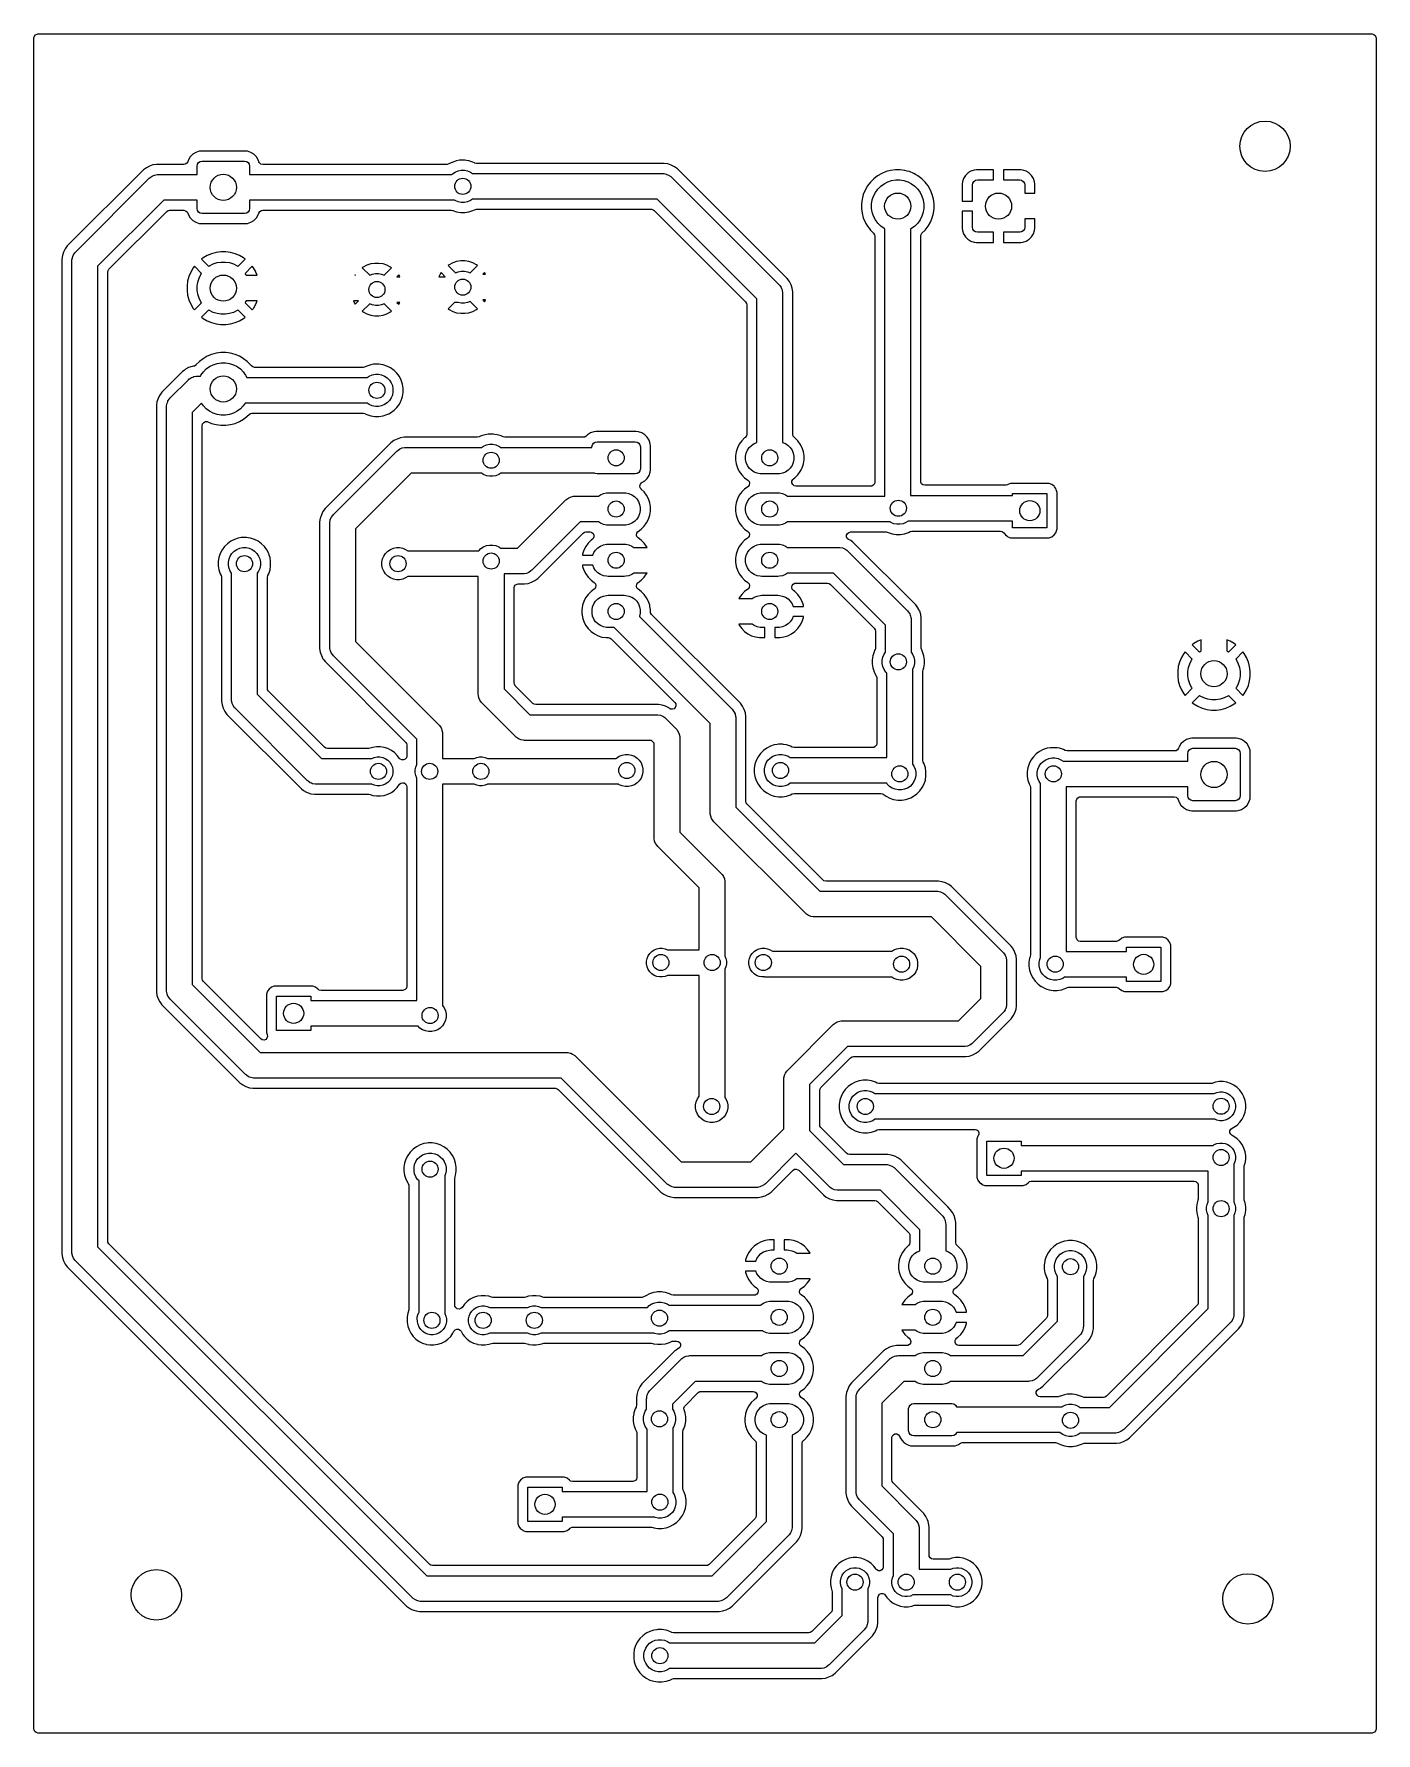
# Model space of a CAD drawing. Extents: x 33.4 to 100, y -151.4 to -67.2.
import ezdxf

# ---------------------------------------------------------------- set-up
doc = ezdxf.new("R2010")
doc.units = 0
doc.layers.add('BLACK', color=7, linetype='CONTINUOUS')

msp = doc.modelspace()

# ---------------------------------------------------------------- linework, layer by layer
at = {"layer": 'BLACK', "linetype": 'CONTINUOUS'}
for p, q in [((33.42, -67.3495), (33.439707, -67.263157)), ((33.42, -78.320437), (33.42, -67.3495)), ((33.439707, -67.263157), (33.494926, -67.193916)), ((33.494926, -67.193916), (33.574718, -67.155489)), ((33.574718, -67.155489), (33.619, -67.1505)), ((33.619, -67.1505), (99.796183, -67.1505)), ((99.796183, -67.1505), (99.882526, -67.170207)), ((99.882526, -67.170207), (99.951767, -67.225426)), ((99.951767, -67.225426), (99.990194, -67.305218)), ((99.990194, -67.305218), (99.995183, -67.3495)), ((99.995183, -67.3495), (99.995183, -151.246183)), ((41.169786, -73.241347), (41.077687, -73.390663)), ((41.169791, -73.24134), (41.169786, -73.241347)), ((41.29384, -73.117291), (41.169791, -73.24134)), ((41.293847, -73.117286), (41.29384, -73.117291)), ((41.443163, -73.025187), (41.293847, -73.117286)), ((41.443165, -73.025186), (41.443163, -73.025187)), ((41.609704, -72.97), (41.443165, -73.025186)), ((41.712486, -72.959501), (41.609704, -72.97)), ((41.712492, -72.9595), (41.712486, -72.959501)), ((43.9125, -72.9595), (41.712492, -72.9595)), ((43.912509, -72.9595), (43.9125, -72.9595)), ((44.015297, -72.970001), (43.912509, -72.9595)), ((44.015299, -72.970001), (44.015297, -72.970001)), ((44.015301, -72.970002), (44.015299, -72.970001)), ((44.181834, -73.025186), (44.015301, -72.970002)), ((44.331156, -73.117288), (44.181834, -73.025186)), ((44.455212, -73.241344), (44.331156, -73.117288)), ((44.547312, -73.390663), (44.455212, -73.241344)), ((38.848639, -73.891984), (35.071984, -77.668639)), ((38.993556, -73.786696), (38.848639, -73.891984)), ((39.153166, -73.705371), (38.993556, -73.786696)), ((39.153167, -73.705371), (39.153166, -73.705371)), ((39.32351, -73.650023), (39.153167, -73.705371)), ((39.289485, -74.197775), (39.35254, -74.171657)), ((39.323525, -73.650019), (39.32351, -73.650023)), ((39.500437, -73.622), (39.323525, -73.650019)), ((39.35254, -74.171657), (39.404943, -74.14995)), ((39.404943, -74.14995), (39.527515, -74.125569)), ((40.85733, -73.622), (39.500437, -73.622)), ((39.527515, -74.125569), (39.527534, -74.125569)), ((39.527534, -74.125569), (39.59, -74.1225)), ((39.59, -74.1225), (41.5125, -74.1225)), ((40.926166, -73.609715), (40.85733, -73.622)), ((41.000362, -73.561358), (40.926166, -73.609715)), ((41.046229, -73.485596), (41.000362, -73.561358)), ((41.077686, -73.390666), (41.046229, -73.485596)), ((41.077687, -73.390663), (41.077686, -73.390666)), ((41.5125, -73.71), (41.53153, -73.614329)), ((41.5125, -74.1225), (41.5125, -73.71)), ((41.53153, -73.614329), (41.585723, -73.533223)), ((41.585723, -73.533223), (41.666829, -73.47903)), ((41.666829, -73.47903), (41.7625, -73.46)), ((41.7625, -73.46), (43.8625, -73.46)), ((43.8625, -73.46), (43.958171, -73.47903)), ((43.958171, -73.47903), (44.039277, -73.533223)), ((44.039277, -73.533223), (44.09347, -73.614329)), ((44.09347, -73.614329), (44.1125, -73.71)), ((44.1125, -73.71), (44.1125, -74.1225)), ((44.1125, -74.1225), (54.154077, -74.1225)), ((44.547314, -73.390667), (44.547312, -73.390663)), ((44.57877, -73.485595), (44.547314, -73.390667)), ((44.612085, -73.547074), (44.57877, -73.485595)), ((44.681326, -73.602293), (44.612085, -73.547074)), ((44.767669, -73.622), (44.681326, -73.602293)), ((53.915447, -73.622), (44.767669, -73.622)), ((53.919912, -73.62195), (53.915447, -73.622)), ((54.005791, -73.60031), (53.919912, -73.62195)), ((54.193268, -73.504785), (54.005791, -73.60031)), ((54.154077, -74.1225), (54.184985, -74.091592)), ((54.184985, -74.091592), (54.315383, -74.004463)), ((54.193287, -73.504777), (54.193268, -73.504785)), ((54.387963, -73.441523), (54.193287, -73.504777)), ((54.315383, -74.004463), (54.460272, -73.944448)), ((54.38797, -73.441522), (54.387963, -73.441523)), ((54.529135, -73.419163), (54.38797, -73.441522)), ((54.460272, -73.944448), (54.614086, -73.913852)), ((54.590148, -73.4095), (54.529135, -73.419163)), ((54.794852, -73.4095), (54.590148, -73.4095)), ((54.614086, -73.913852), (54.770914, -73.913852)), ((54.770914, -73.913852), (54.924728, -73.944448)), ((54.882235, -73.42334), (54.794852, -73.4095)), ((54.997029, -73.441522), (54.882235, -73.42334)), ((54.924728, -73.944448), (55.069617, -74.004463)), ((54.997036, -73.441523), (54.997029, -73.441522)), ((55.191714, -73.504778), (54.997036, -73.441523)), ((55.069617, -74.004463), (55.171442, -74.0725)), ((55.171442, -74.0725), (64.6, -74.0725)), ((55.191719, -73.50478), (55.191714, -73.504778)), ((55.281076, -73.55031), (55.191719, -73.50478)), ((55.285078, -73.552293), (55.281076, -73.55031)), ((55.371421, -73.572), (55.285078, -73.552293)), ((64.689563, -73.572), (55.371421, -73.572)), ((64.6, -74.0725), (64.662486, -74.07557)), ((64.662486, -74.07557), (64.785057, -74.099951)), ((64.866476, -73.600019), (64.689563, -73.572)), ((64.785057, -74.099951), (64.818873, -74.113958)), ((64.818873, -74.113958), (64.900515, -74.147775)), ((64.866484, -73.600021), (64.866476, -73.600019)), ((65.036834, -73.655371), (64.866484, -73.600021)), ((64.900515, -74.147775), (65.004426, -74.217206)), ((65.036853, -73.655379), (65.036834, -73.655371)), ((65.196436, -73.736691), (65.036853, -73.655379)), ((65.34136, -73.841984), (65.196436, -73.736691)), ((70.788012, -79.288636), (65.34136, -73.841984)), ((75.471953, -74.071715), (75.267554, -74.189723)), ((75.471955, -74.071714), (75.471953, -74.071715)), ((75.690009, -73.981393), (75.471955, -74.071714)), ((75.917982, -73.920308), (75.690009, -73.981393)), ((75.917986, -73.920307), (75.917982, -73.920307)), ((75.917982, -73.920307), (75.917982, -73.920308)), ((76.151989, -73.8895), (75.917986, -73.920307)), ((76.388011, -73.8895), (76.151989, -73.8895)), ((76.622014, -73.920307), (76.388011, -73.8895)), ((76.736003, -73.95085), (76.622014, -73.920307)), ((76.84999, -73.981393), (76.736003, -73.95085)), ((76.849991, -73.981393), (76.84999, -73.981393)), ((76.849993, -73.981394), (76.849991, -73.981393)), ((77.068049, -74.071716), (76.849993, -73.981394)), ((77.149133, -74.11853), (77.068049, -74.071716)), ((77.272445, -74.189723), (77.149133, -74.11853)), ((79.627682, -74.171657), (79.535642, -74.320878)), ((79.627685, -74.171653), (79.627682, -74.171657)), ((79.751653, -74.047685), (79.627685, -74.171653)), ((79.751657, -74.047682), (79.751653, -74.047685)), ((79.900879, -73.955641), (79.751657, -74.047682)), ((80.067303, -73.900493), (79.900879, -73.955641)), ((80.067304, -73.900493), (80.067303, -73.900493)), ((80.170016, -73.890001), (80.067304, -73.900493)), ((80.170022, -73.89), (80.170016, -73.890001)), ((81.02, -73.89), (80.170022, -73.89)), ((81.02, -74.39), (81.02, -73.89)), ((82.36997, -73.89), (81.52, -73.89)), ((81.52, -73.89), (81.52, -74.39)), ((82.4727, -73.900495), (82.36997, -73.89)), ((82.639121, -73.955642), (82.4727, -73.900495)), ((82.788342, -74.047682), (82.639121, -73.955642)), ((82.788346, -74.047685), (82.788342, -74.047682)), ((82.912314, -74.171653), (82.788346, -74.047685)), ((82.912317, -74.171657), (82.912314, -74.171653)), ((83.004358, -74.320879), (82.912317, -74.171657)), ((35.489219, -77.959219), (39.13922, -74.309219)), ((39.13922, -74.309219), (39.185564, -74.267215)), ((39.185564, -74.267215), (39.185574, -74.267206)), ((39.185574, -74.267206), (39.289485, -74.197775)), ((65.004426, -74.217206), (65.004435, -74.217215)), ((65.004435, -74.217215), (65.050781, -74.259219)), ((65.050781, -74.259219), (70.37078, -79.579219)), ((74.651714, -74.891955), (74.561393, -75.110009)), ((74.651715, -74.891953), (74.651714, -74.891955)), ((74.769723, -74.687554), (74.651715, -74.891953)), ((74.91341, -74.500297), (74.769723, -74.687554)), ((75.080297, -74.33341), (74.91341, -74.500297)), ((75.068957, -75.192512), (75.161568, -75.010752)), ((75.267554, -74.189723), (75.080297, -74.33341)), ((75.161568, -75.010752), (75.281472, -74.845718)), ((75.281472, -74.845718), (75.425718, -74.701472)), ((75.425718, -74.701472), (75.590752, -74.581568)), ((75.590752, -74.581568), (75.772512, -74.488957)), ((75.772512, -74.488957), (75.966521, -74.425919)), ((75.966521, -74.425919), (76.168003, -74.394007)), ((76.168003, -74.394007), (76.371997, -74.394007)), ((76.371997, -74.394007), (76.573479, -74.425919)), ((76.573479, -74.425919), (76.767488, -74.488957)), ((76.767488, -74.488957), (76.949248, -74.581568)), ((76.949248, -74.581568), (77.114282, -74.701472)), ((77.114282, -74.701472), (77.258528, -74.845718)), ((77.258528, -74.845718), (77.378432, -75.010752)), ((77.459702, -74.33341), (77.272445, -74.189723)), ((77.378432, -75.010752), (77.471043, -75.192512)), ((77.626589, -74.500297), (77.459702, -74.33341)), ((77.626592, -74.500301), (77.626589, -74.500297)), ((77.695443, -74.590029), (77.626592, -74.500301)), ((77.770273, -74.68755), (77.695443, -74.590029)), ((77.888284, -74.891951), (77.770273, -74.68755)), ((77.978606, -75.110007), (77.888284, -74.891951)), ((79.480495, -74.487299), (79.47, -74.590029)), ((79.47, -74.590029), (79.47, -75.44)), ((79.535642, -74.320878), (79.480495, -74.487299)), ((79.97, -74.64), (79.98903, -74.544329)), ((79.97, -75.44), (79.97, -74.64)), ((79.98903, -74.544329), (80.043223, -74.463223)), ((80.043223, -74.463223), (80.124329, -74.40903)), ((80.124329, -74.40903), (80.22, -74.39)), ((80.22, -74.39), (81.02, -74.39)), ((81.52, -74.39), (82.32, -74.39)), ((82.32, -74.39), (82.415671, -74.40903)), ((82.415671, -74.40903), (82.496777, -74.463223)), ((82.496777, -74.463223), (82.55097, -74.544329)), ((82.55097, -74.544329), (82.57, -74.64)), ((82.57, -74.64), (82.57, -75.0525)), ((83.059506, -74.487303), (83.004358, -74.320879)), ((83.059506, -74.487304), (83.059506, -74.487303)), ((83.069998, -74.590016), (83.059506, -74.487304)), ((83.069999, -74.590022), (83.069998, -74.590016)), ((83.069999, -75.0525), (83.069999, -74.590022)), ((39.854061, -75.3975), (36.5775, -78.674061)), ((41.5125, -75.3975), (39.854061, -75.3975)), ((41.5125, -75.81), (41.5125, -75.3975)), ((41.53153, -75.905671), (41.5125, -75.81)), ((44.1125, -75.81), (44.09347, -75.905671)), ((54.288389, -75.3975), (44.1125, -75.3975)), ((44.1125, -75.3975), (44.1125, -75.81)), ((54.315383, -75.415537), (54.288389, -75.3975)), ((54.460272, -75.475552), (54.315383, -75.415537)), ((54.614086, -75.506148), (54.460272, -75.475552)), ((54.770914, -75.506148), (54.614086, -75.506148)), ((54.924728, -75.475552), (54.770914, -75.506148)), ((55.069617, -75.415537), (54.924728, -75.475552)), ((55.171442, -75.3475), (55.069617, -75.415537)), ((64.335938, -75.3475), (55.171442, -75.3475)), ((55.281076, -75.869689), (55.366955, -75.84805)), ((55.366955, -75.84805), (55.371421, -75.848)), ((55.371421, -75.848), (64.046197, -75.848)), ((64.046197, -75.848), (64.13254, -75.867707)), ((69.2825, -80.294061), (64.335938, -75.3475)), ((74.500307, -75.337986), (74.4695, -75.571989)), ((74.4695, -75.571989), (74.4695, -75.808011)), ((74.4695, -75.808011), (74.500307, -76.042014)), ((74.51701, -75.275649), (74.500307, -75.337986)), ((74.561393, -75.110009), (74.51701, -75.275649)), ((74.974007, -75.588003), (75.005919, -75.386521)), ((74.974007, -75.791997), (74.974007, -75.588003)), ((75.005919, -75.993479), (74.974007, -75.791997)), ((75.005919, -75.386521), (75.068957, -75.192512)), ((77.471043, -75.192512), (77.534081, -75.386521)), ((77.534081, -75.386521), (77.565993, -75.588003)), ((77.565993, -75.791997), (77.534081, -75.993479)), ((77.565993, -75.588003), (77.565993, -75.791997)), ((78.039693, -75.337986), (77.978606, -75.110007)), ((78.0705, -75.571989), (78.039693, -75.337986)), ((78.039693, -76.042014), (78.0705, -75.808011)), ((78.0705, -75.808011), (78.0705, -75.571989)), ((79.47, -75.44), (79.97, -75.44)), ((82.57, -75.0525), (83.069999, -75.0525)), ((37.136286, -78.823089), (40.003089, -75.956286)), ((40.003089, -75.956286), (40.078077, -75.909167)), ((40.078077, -75.909167), (40.143803, -75.898)), ((40.143803, -75.898), (40.857331, -75.898)), ((40.857331, -75.898), (40.943674, -75.917707)), ((40.943674, -75.917707), (41.012915, -75.972926)), ((41.012915, -75.972926), (41.04623, -76.034405)), ((41.04623, -76.034405), (41.077685, -76.129332)), ((41.077685, -76.129332), (41.077686, -76.129334)), ((41.077686, -76.129334), (41.169788, -76.278656)), ((41.169788, -76.278656), (41.293844, -76.402712)), ((41.293844, -76.402712), (41.443166, -76.494814)), ((41.443166, -76.494814), (41.609703, -76.549999)), ((41.585723, -75.986777), (41.53153, -75.905671)), ((41.666829, -76.04097), (41.585723, -75.986777)), ((41.609703, -76.549999), (41.712491, -76.5605)), ((41.7625, -76.06), (41.666829, -76.04097)), ((41.712491, -76.5605), (43.912508, -76.560499)), ((43.8625, -76.06), (41.7625, -76.06)), ((43.958171, -76.04097), (43.8625, -76.06)), ((43.912508, -76.560499), (44.015297, -76.549999)), ((44.039277, -75.986777), (43.958171, -76.04097)), ((44.015297, -76.549999), (44.181834, -76.494814)), ((44.09347, -75.905671), (44.039277, -75.986777)), ((44.181834, -76.494814), (44.331156, -76.402712)), ((44.331156, -76.402712), (44.455212, -76.278656)), ((44.455212, -76.278656), (44.547314, -76.129334)), ((44.547314, -76.129334), (44.576248, -76.042017)), ((44.576248, -76.042017), (44.578771, -76.034404)), ((44.578771, -76.034404), (44.624638, -75.958642)), ((44.624638, -75.958642), (44.698834, -75.910285)), ((44.698834, -75.910285), (44.76767, -75.898)), ((44.76767, -75.898), (54.112124, -75.898)), ((54.112124, -75.898), (54.188276, -75.913147)), ((54.188276, -75.913147), (54.193278, -75.915218)), ((54.193278, -75.915218), (54.193281, -75.91522)), ((54.193281, -75.91522), (54.387966, -75.978477)), ((54.387966, -75.978477), (54.590148, -76.0105)), ((54.590148, -76.0105), (54.590149, -76.0105)), ((54.590149, -76.0105), (54.794851, -76.0105)), ((54.794851, -76.0105), (54.794852, -76.0105)), ((54.794852, -76.0105), (54.997034, -75.978477)), ((54.997034, -75.978477), (55.191719, -75.91522)), ((55.191719, -75.91522), (55.281076, -75.869689)), ((64.13254, -75.867707), (64.186911, -75.906286)), ((64.186911, -75.906286), (68.723714, -80.443089)), ((74.500307, -76.042014), (74.561394, -76.269993)), ((74.561394, -76.269993), (74.651716, -76.488049)), ((74.651716, -76.488049), (74.693545, -76.560499)), ((74.693545, -76.560499), (74.769723, -76.692445)), ((74.769723, -76.692445), (74.844566, -76.789983)), ((75.068957, -76.187488), (75.005919, -75.993479)), ((75.161568, -76.369248), (75.068957, -76.187488)), ((75.281472, -76.534282), (75.161568, -76.369248)), ((75.425718, -76.678528), (75.281472, -76.534282)), ((75.590752, -76.798432), (75.425718, -76.678528)), ((77.114282, -76.678528), (76.949248, -76.798432)), ((77.258528, -76.534282), (77.114282, -76.678528)), ((77.378432, -76.369248), (77.258528, -76.534282)), ((77.471043, -76.187488), (77.378432, -76.369248)), ((77.534081, -75.993479), (77.471043, -76.187488)), ((77.626592, -76.879699), (77.770273, -76.69245)), ((77.770273, -76.69245), (77.888284, -76.488049)), ((77.888284, -76.488049), (77.978606, -76.269993)), ((77.978606, -76.269993), (78.039693, -76.042014)), ((79.470001, -75.94), (79.470001, -76.789983)), ((79.97, -75.94), (79.470001, -75.94)), ((79.97, -76.74), (79.97, -75.94)), ((82.57, -76.3275), (82.57, -76.74)), ((83.07, -76.3275), (82.57, -76.3275)), ((83.07, -76.78997), (83.07, -76.3275)), ((74.844566, -76.789983), (74.913408, -76.879699)), ((74.913408, -76.879699), (75.073715, -77.040006)), ((75.073715, -77.040006), (75.120833, -77.114993)), ((75.120833, -77.114993), (75.132, -77.180719)), ((75.132, -77.180719), (75.132, -89.383)), ((75.6325, -76.819703), (75.590752, -76.798432)), ((75.6325, -90.0825), (75.6325, -76.819703)), ((76.949248, -76.798432), (76.9075, -76.819703)), ((76.9075, -76.819703), (76.9075, -90.0425)), ((77.408, -77.180719), (77.427707, -77.094376)), ((77.408, -89.343), (77.408, -77.180719)), ((77.427707, -77.094376), (77.466283, -77.040007)), ((77.466283, -77.040007), (77.626592, -76.879699)), ((79.470001, -76.789983), (79.480493, -76.892695)), ((79.480493, -76.892695), (79.480493, -76.892696)), ((79.480493, -76.892696), (79.535641, -77.05912)), ((79.535641, -77.05912), (79.627682, -77.208342)), ((79.627682, -77.208342), (79.627685, -77.208346)), ((79.627685, -77.208346), (79.751653, -77.332314)), ((79.751653, -77.332314), (79.751657, -77.332317)), ((79.751657, -77.332317), (79.900878, -77.424357)), ((79.900878, -77.424357), (80.067299, -77.479504)), ((79.98903, -76.835671), (79.97, -76.74)), ((80.043223, -76.916777), (79.98903, -76.835671)), ((80.124329, -76.97097), (80.043223, -76.916777)), ((80.067299, -77.479504), (80.170029, -77.489999)), ((80.22, -76.99), (80.124329, -76.97097)), ((80.170029, -77.489999), (81.019999, -77.489999)), ((81.02, -76.99), (80.22, -76.99)), ((81.019999, -77.489999), (81.02, -77.489998)), ((81.02, -77.489998), (81.02, -76.99)), ((82.32, -76.99), (81.52, -76.99)), ((81.52, -76.99), (81.52, -77.489999)), ((81.52, -77.489999), (82.369977, -77.489999)), ((82.415671, -76.97097), (82.32, -76.99)), ((82.369977, -77.489999), (82.369983, -77.489998)), ((82.369983, -77.489998), (82.472695, -77.479506)), ((82.496777, -76.916777), (82.415671, -76.97097)), ((82.472695, -77.479506), (82.472696, -77.479506)), ((82.472696, -77.479506), (82.63912, -77.424358)), ((82.55097, -76.835671), (82.496777, -76.916777)), ((82.57, -76.74), (82.55097, -76.835671)), ((82.63912, -77.424358), (82.788342, -77.332317)), ((82.788342, -77.332317), (82.788346, -77.332314)), ((82.788346, -77.332314), (82.912314, -77.208346)), ((82.912314, -77.208346), (82.912317, -77.208342)), ((82.912317, -77.208342), (83.004357, -77.059121)), ((83.004357, -77.059121), (83.059504, -76.8927)), ((83.059504, -76.8927), (83.07, -76.78997)), ((33.42, -151.246183), (33.42, -78.320437)), ((34.830019, -78.143525), (34.802, -78.320437)), ((34.802, -78.320437), (34.802, -127.669562)), ((34.830023, -78.143509), (34.830019, -78.143525)), ((34.882957, -77.980596), (34.830023, -78.143509)), ((34.884657, -77.974566), (34.882957, -77.980596)), ((34.966694, -77.813558), (34.884657, -77.974566)), ((35.071984, -77.668639), (34.966694, -77.813558)), ((35.3025, -78.41), (35.30557, -78.347514)), ((35.30557, -78.347514), (35.322949, -78.260143)), ((35.322949, -78.260143), (35.329951, -78.224943)), ((35.329951, -78.224943), (35.343958, -78.191126)), ((35.343958, -78.191126), (35.377775, -78.109485)), ((35.377775, -78.109485), (35.447206, -78.005574)), ((35.447206, -78.005574), (35.447215, -78.005564)), ((35.447215, -78.005564), (35.489219, -77.959219)), ((41.810327, -78.260143), (41.728775, -78.32272)), ((41.728775, -78.32272), (41.728775, -78.322721)), ((41.728775, -78.322721), (42.089447, -78.683393)), ((42.014666, -78.142167), (41.810327, -78.260143)), ((42.014677, -78.142162), (42.014666, -78.142167)), ((42.232659, -78.051872), (42.014677, -78.142162)), ((42.232671, -78.051868), (42.232659, -78.051872)), ((42.460581, -77.990799), (42.232671, -78.051868)), ((42.46059, -77.990797), (42.460581, -77.990799)), ((42.694514, -77.96), (42.46059, -77.990797)), ((42.930485, -77.96), (42.694514, -77.96)), ((43.164409, -77.990797), (42.930485, -77.96)), ((43.164418, -77.990799), (43.164409, -77.990797)), ((43.392328, -78.051868), (43.164418, -77.990799)), ((43.39234, -78.051872), (43.392328, -78.051868)), ((43.610322, -78.142162), (43.39234, -78.051872)), ((43.535552, -78.683393), (43.896224, -78.322721)), ((43.610337, -78.14217), (43.610322, -78.142162)), ((43.814669, -78.260142), (43.610337, -78.14217)), ((43.896224, -78.322721), (43.814669, -78.260142)), ((35.3025, -127.58), (35.3025, -78.41)), ((36.5775, -78.674061), (36.5775, -127.315938)), ((37.078, -78.963803), (37.097707, -78.87746)), ((37.078, -79.642014), (37.078, -78.963803)), ((37.097707, -78.87746), (37.136286, -78.823089)), ((41.104368, -79.180171), (41.043299, -79.408081)), ((41.104372, -79.180159), (41.104368, -79.180171)), ((41.194662, -78.962177), (41.104372, -79.180159)), ((41.194667, -78.962166), (41.194662, -78.962177)), ((41.312643, -78.757827), (41.194667, -78.962166)), ((41.37522, -78.676275), (41.312643, -78.757827)), ((41.375221, -78.676275), (41.37522, -78.676275)), ((41.735893, -79.036947), (41.375221, -78.676275)), ((41.611457, -79.262512), (41.704068, -79.080752)), ((41.704068, -79.080752), (41.735893, -79.036947)), ((42.089447, -78.683393), (42.133252, -78.651568)), ((42.133252, -78.651568), (42.315012, -78.558957)), ((42.315012, -78.558957), (42.509021, -78.495919)), ((42.509021, -78.495919), (42.710503, -78.464007)), ((42.710503, -78.464007), (42.914497, -78.464007)), ((42.914497, -78.464007), (43.115979, -78.495919)), ((43.115979, -78.495919), (43.309988, -78.558957)), ((43.309988, -78.558957), (43.491748, -78.651568)), ((43.491748, -78.651568), (43.535552, -78.683393)), ((44.249777, -78.676274), (43.889105, -79.036946)), ((43.889105, -79.036946), (43.920932, -79.080752)), ((43.920932, -79.080752), (43.942204, -79.1225)), ((43.942204, -79.1225), (44.496744, -79.1225)), ((44.249778, -78.676275), (44.249777, -78.676274)), ((44.312352, -78.757823), (44.249778, -78.676275)), ((44.312355, -78.757826), (44.312352, -78.757823)), ((44.409374, -78.925866), (44.312355, -78.757826)), ((44.409375, -78.925868), (44.409374, -78.925866)), ((44.430332, -78.962166), (44.409375, -78.925868)), ((44.430337, -78.962177), (44.430332, -78.962166)), ((44.496744, -79.1225), (44.430337, -78.962177)), ((49.353024, -79.104076), (49.339639, -79.1225)), ((49.339639, -79.1225), (49.371448, -79.1225)), ((49.371448, -79.1225), (49.353024, -79.104076)), ((49.751145, -78.718144), (49.706576, -78.750524)), ((49.706576, -78.750524), (50.073154, -79.117101)), ((49.751157, -78.718136), (49.751145, -78.718144)), ((49.933473, -78.625242), (49.751157, -78.718136)), ((49.933476, -78.625241), (49.933473, -78.625242)), ((50.128078, -78.562011), (49.933476, -78.625241)), ((50.073154, -79.117101), (50.200272, -79.064448)), ((50.12809, -78.562008), (50.128078, -78.562011)), ((50.330188, -78.53), (50.12809, -78.562008)), ((50.200272, -79.064448), (50.354086, -79.033852)), ((50.534812, -78.53), (50.330188, -78.53)), ((50.354086, -79.033852), (50.510914, -79.033852)), ((50.510914, -79.033852), (50.664728, -79.064448)), ((50.736909, -78.562008), (50.534812, -78.53)), ((50.664728, -79.064448), (50.791844, -79.117101)), ((50.736921, -78.562011), (50.736909, -78.562008)), ((50.931523, -78.625241), (50.736921, -78.562011)), ((50.791844, -79.117101), (51.158422, -78.750524)), ((50.931526, -78.625242), (50.931523, -78.625241)), ((51.113848, -78.718139), (50.931526, -78.625242)), ((51.158422, -78.750524), (51.113848, -78.718139)), ((51.511974, -79.104077), (51.423551, -79.1925)), ((51.423551, -79.1925), (51.566702, -79.1925)), ((51.54436, -79.148651), (51.511974, -79.104077)), ((51.566702, -79.1925), (51.54436, -79.148651)), ((53.580636, -79.028657), (53.497154, -79.1925)), ((53.497154, -79.1925), (53.821448, -79.1925)), ((53.580644, -79.028645), (53.580636, -79.028657)), ((53.613024, -78.984076), (53.580644, -79.028645)), ((53.821448, -79.1925), (53.613024, -78.984076)), ((54.011145, -78.598144), (53.966576, -78.630524)), ((53.966576, -78.630524), (54.333154, -78.997101)), ((54.011157, -78.598136), (54.011145, -78.598144)), ((54.193473, -78.505242), (54.011157, -78.598136)), ((54.193476, -78.505241), (54.193473, -78.505242)), ((54.388078, -78.442011), (54.193476, -78.505241)), ((54.333154, -78.997101), (54.460272, -78.944448)), ((54.38809, -78.442008), (54.388078, -78.442011)), ((54.590188, -78.41), (54.38809, -78.442008)), ((54.460272, -78.944448), (54.614086, -78.913852)), ((54.794812, -78.41), (54.590188, -78.41)), ((54.614086, -78.913852), (54.770914, -78.913852)), ((54.770914, -78.913852), (54.924728, -78.944448)), ((54.996909, -78.442008), (54.794812, -78.41)), ((54.924728, -78.944448), (55.051844, -78.997101)), ((54.996921, -78.442011), (54.996909, -78.442008)), ((55.191523, -78.505241), (54.996921, -78.442011)), ((55.051844, -78.997101), (55.418422, -78.630524)), ((55.191526, -78.505242), (55.191523, -78.505241)), ((55.373848, -78.598139), (55.191526, -78.505242)), ((55.418422, -78.630524), (55.373848, -78.598139)), ((55.771974, -78.984077), (55.683551, -79.0725)), ((55.683551, -79.0725), (55.826702, -79.0725)), ((55.80436, -79.028651), (55.771974, -78.984077)), ((55.826702, -79.0725), (55.80436, -79.028651)), ((37.078, -85.570437), (37.078, -79.642014)), ((41.043297, -79.40809), (41.0125, -79.642014)), ((41.0125, -79.642014), (41.0125, -79.877985)), ((41.0125, -79.877985), (41.043297, -80.111909)), ((41.043299, -79.408081), (41.043297, -79.40809)), ((41.516507, -79.658003), (41.548419, -79.456521)), ((41.516507, -79.861997), (41.516507, -79.658003)), ((41.548419, -80.063479), (41.516507, -79.861997)), ((41.548419, -79.456521), (41.611457, -79.262512)), ((41.611457, -80.257488), (41.548419, -80.063479)), ((70.37078, -79.579219), (70.412794, -79.625574)), ((70.412794, -79.625574), (70.482225, -79.729485)), ((70.482225, -79.729485), (70.50462, -79.783552)), ((70.50462, -79.783552), (70.530049, -79.844943)), ((70.530049, -79.844943), (70.539506, -79.892486)), ((70.539506, -79.892486), (70.55443, -79.967514)), ((70.55443, -79.967514), (70.5575, -80.03)), ((70.5575, -80.03), (70.5575, -87.416631)), ((70.788013, -79.288638), (70.788012, -79.288636)), ((70.788018, -79.288643), (70.788013, -79.288638)), ((70.893305, -79.433557), (70.788018, -79.288643)), ((70.96303, -79.570402), (70.893305, -79.433557)), ((70.975339, -79.594559), (70.96303, -79.570402)), ((70.977039, -79.600586), (70.975339, -79.594559)), ((71.029979, -79.763518), (70.977039, -79.600586)), ((71.02998, -79.763525), (71.029979, -79.763518)), ((71.058, -79.940437), (71.02998, -79.763525)), ((71.058, -87.007285), (71.058, -79.940437)), ((41.043297, -80.111909), (41.043299, -80.111918)), ((41.043299, -80.111918), (41.104368, -80.339828)), ((41.104368, -80.339828), (41.104372, -80.33984)), ((41.104372, -80.33984), (41.194662, -80.557822)), ((41.194662, -80.557822), (41.19467, -80.557837)), ((41.19467, -80.557837), (41.312642, -80.762169)), ((41.312642, -80.762169), (41.375221, -80.843723)), ((41.375221, -80.843723), (41.735892, -80.483051)), ((41.704068, -80.439248), (41.611457, -80.257488)), ((41.735892, -80.483051), (41.704068, -80.439248)), ((42.089446, -80.836605), (41.728774, -81.197277)), ((42.133252, -80.868432), (42.089446, -80.836605)), ((42.315012, -80.961043), (42.133252, -80.868432)), ((43.491748, -80.868432), (43.309988, -80.961043)), ((43.535552, -80.836605), (43.491748, -80.868432)), ((43.896224, -81.197277), (43.535552, -80.836605)), ((43.920932, -80.439248), (43.889105, -80.483052)), ((43.889105, -80.483052), (44.249777, -80.843724)), ((43.942204, -80.3975), (43.920932, -80.439248)), ((44.496744, -80.3975), (43.942204, -80.3975)), ((44.249777, -80.843723), (44.312357, -80.762169)), ((44.249777, -80.843724), (44.249777, -80.843723)), ((44.312357, -80.762169), (44.328547, -80.734129)), ((44.328547, -80.734128), (44.430332, -80.557833)), ((44.328547, -80.734129), (44.328547, -80.734128)), ((44.430332, -80.557833), (44.430337, -80.557822)), ((44.430337, -80.557822), (44.496744, -80.3975)), ((49.262631, -80.3975), (49.320639, -80.511348)), ((49.511446, -80.3975), (49.262631, -80.3975)), ((49.320639, -80.511348), (49.353024, -80.555921)), ((49.353024, -80.555922), (49.511446, -80.3975)), ((49.353024, -80.555921), (49.353024, -80.555922)), ((50.073154, -80.542898), (49.706577, -80.909474)), ((49.706577, -80.909474), (49.706577, -80.909475)), ((49.706577, -80.909475), (49.751151, -80.94186)), ((50.200272, -80.595552), (50.073154, -80.542898)), ((50.354086, -80.626148), (50.200272, -80.595552)), ((50.510914, -80.626148), (50.354086, -80.626148)), ((50.664728, -80.595552), (50.510914, -80.626148)), ((50.791845, -80.542897), (50.664728, -80.595552)), ((51.158421, -80.909473), (50.791845, -80.542897)), ((51.113846, -80.941861), (51.158421, -80.909475)), ((51.158421, -80.909475), (51.158421, -80.909473)), ((51.423552, -80.4675), (51.511973, -80.555921)), ((51.566701, -80.4675), (51.423552, -80.4675)), ((51.511973, -80.555921), (51.511975, -80.555921)), ((51.511975, -80.555921), (51.544361, -80.511346)), ((51.544361, -80.511346), (51.566701, -80.4675)), ((54.288552, -80.4675), (53.966577, -80.789474)), ((53.966577, -80.789474), (53.966577, -80.789475)), ((53.966577, -80.789475), (54.011151, -80.82186)), ((54.011151, -80.82186), (54.193473, -80.914757)), ((54.193473, -80.914757), (54.193476, -80.914758)), ((54.193476, -80.914758), (54.388078, -80.977988)), ((54.440833, -80.4675), (54.288552, -80.4675)), ((54.460272, -80.475552), (54.440833, -80.4675)), ((54.614086, -80.506148), (54.460272, -80.475552)), ((54.770914, -80.506148), (54.614086, -80.506148)), ((54.924728, -80.475552), (54.770914, -80.506148)), ((55.051845, -80.422897), (54.924728, -80.475552)), ((54.996921, -80.977988), (55.191523, -80.914758)), ((55.418421, -80.789473), (55.051845, -80.422897)), ((55.191523, -80.914758), (55.191526, -80.914757)), ((55.191526, -80.914757), (55.373846, -80.821861)), ((55.373846, -80.821861), (55.418421, -80.789475)), ((55.418421, -80.789475), (55.418421, -80.789473)), ((55.683552, -80.3475), (55.771973, -80.435921)), ((55.826701, -80.3475), (55.683552, -80.3475)), ((55.771973, -80.435921), (55.771975, -80.435921)), ((55.771975, -80.435921), (55.804361, -80.391346)), ((55.804361, -80.391346), (55.826701, -80.3475)), ((68.723714, -80.443089), (68.770833, -80.518077)), ((68.770833, -80.518077), (68.782, -80.583803)), ((68.782, -80.583803), (68.782, -87.007285)), ((69.2825, -87.416631), (69.2825, -80.294061)), ((41.728774, -81.197277), (41.728775, -81.197278)), ((41.728775, -81.197278), (41.810323, -81.259852)), ((41.810323, -81.259852), (41.810326, -81.259855)), ((41.810326, -81.259855), (42.014662, -81.377829)), ((42.014662, -81.377829), (42.014677, -81.377837)), ((42.014677, -81.377837), (42.232659, -81.468127)), ((42.232659, -81.468127), (42.232671, -81.468131)), ((42.232671, -81.468131), (42.460581, -81.5292)), ((42.509021, -81.024081), (42.315012, -80.961043)), ((42.460581, -81.5292), (42.46059, -81.529202)), ((42.46059, -81.529202), (42.694514, -81.559999)), ((42.710503, -81.055993), (42.509021, -81.024081)), ((42.694514, -81.559999), (42.69452, -81.56)), ((42.69452, -81.56), (42.93048, -81.56)), ((42.914497, -81.055993), (42.710503, -81.055993)), ((43.115979, -81.024081), (42.914497, -81.055993)), ((42.93048, -81.56), (42.930485, -81.559999)), ((42.930485, -81.559999), (43.164409, -81.529202)), ((43.309988, -80.961043), (43.115979, -81.024081)), ((43.164409, -81.529202), (43.164418, -81.5292)), ((43.164418, -81.5292), (43.392328, -81.468131)), ((43.392328, -81.468131), (43.39234, -81.468127)), ((43.39234, -81.468127), (43.610322, -81.377837)), ((43.610322, -81.377837), (43.610326, -81.377835)), ((43.610326, -81.377835), (43.814671, -81.259855)), ((43.814671, -81.259855), (43.896223, -81.197277)), ((43.896223, -81.197277), (43.896224, -81.197277)), ((49.751151, -80.94186), (49.933473, -81.034757)), ((49.933473, -81.034757), (49.933476, -81.034758)), ((49.933476, -81.034758), (50.128078, -81.097988)), ((50.128078, -81.097988), (50.12809, -81.097991)), ((50.12809, -81.097991), (50.330188, -81.13)), ((50.330188, -81.13), (50.534812, -81.13)), ((50.534812, -81.13), (50.736909, -81.097991)), ((50.736909, -81.097991), (50.736921, -81.097988)), ((50.736921, -81.097988), (50.931523, -81.034758)), ((50.931523, -81.034758), (50.931526, -81.034757)), ((50.931526, -81.034757), (51.113846, -80.941861)), ((54.388078, -80.977988), (54.38809, -80.977991)), ((54.38809, -80.977991), (54.590188, -81.01)), ((54.590188, -81.01), (54.794812, -81.01)), ((54.794812, -81.01), (54.996909, -80.977991)), ((54.996909, -80.977991), (54.996921, -80.977988)), ((41.622802, -83.403406), (41.455898, -83.570311)), ((41.810054, -83.259723), (41.622802, -83.403406)), ((42.014453, -83.141715), (41.810054, -83.259723)), ((42.014455, -83.141714), (42.014453, -83.141715)), ((42.232509, -83.051393), (42.014455, -83.141714)), ((42.460482, -82.990308), (42.232509, -83.051393)), ((42.460486, -82.990307), (42.460482, -82.990307)), ((42.460482, -82.990307), (42.460482, -82.990308)), ((42.694489, -82.9595), (42.460486, -82.990307)), ((42.930511, -82.9595), (42.694489, -82.9595)), ((43.164514, -82.990307), (42.930511, -82.9595)), ((43.278503, -83.02085), (43.164514, -82.990307)), ((43.39249, -83.051393), (43.278503, -83.02085)), ((43.392491, -83.051393), (43.39249, -83.051393)), ((43.392493, -83.051394), (43.392491, -83.051393)), ((43.610549, -83.141716), (43.392493, -83.051394)), ((43.691633, -83.18853), (43.610549, -83.141716)), ((43.814945, -83.259723), (43.691633, -83.18853)), ((44.002202, -83.40341), (43.814945, -83.259723)), ((44.169085, -83.570293), (44.002202, -83.40341)), ((40.788636, -83.891987), (39.761984, -84.918639)), ((40.788638, -83.891986), (40.788636, -83.891987)), ((40.788641, -83.891983), (40.788638, -83.891986)), ((40.788643, -83.891982), (40.788641, -83.891983)), ((40.862898, -83.838032), (40.788643, -83.891982)), ((40.933559, -83.786693), (40.862898, -83.838032)), ((41.093159, -83.705373), (40.933559, -83.786693)), ((41.079219, -84.30922), (41.125574, -84.267206)), ((41.093166, -83.705371), (41.093159, -83.705373)), ((41.263513, -83.650021), (41.093166, -83.705371)), ((41.125574, -84.267206), (41.132599, -84.262512)), ((41.132599, -84.262512), (41.229485, -84.197775)), ((41.229485, -84.197775), (41.297119, -84.16976)), ((41.263519, -83.65002), (41.263513, -83.650021)), ((41.3347, -83.638746), (41.263519, -83.65002)), ((41.297119, -84.16976), (41.344943, -84.149951)), ((41.381418, -83.625337), (41.3347, -83.638746)), ((41.344943, -84.149951), (41.467514, -84.12557)), ((41.451225, -83.574829), (41.381418, -83.625337)), ((41.451303, -83.574907), (41.451225, -83.574829)), ((41.451788, -83.574421), (41.451303, -83.574907)), ((41.45317, -83.573422), (41.451788, -83.574421)), ((41.455898, -83.570311), (41.45317, -83.573422)), ((41.467514, -84.12557), (41.53, -84.1225)), ((41.53, -84.1225), (41.682796, -84.1225)), ((41.682796, -84.1225), (41.704068, -84.080752)), ((41.704068, -84.080752), (41.823972, -83.915718)), ((41.823972, -83.915718), (41.968218, -83.771472)), ((41.968218, -83.771472), (42.133252, -83.651568)), ((42.133252, -83.651568), (42.315012, -83.558957)), ((42.315012, -83.558957), (42.509021, -83.495919)), ((42.509021, -83.495919), (42.710503, -83.464007)), ((42.710503, -83.464007), (42.914497, -83.464007)), ((42.914497, -83.464007), (43.115979, -83.495919)), ((43.115979, -83.495919), (43.309988, -83.558957)), ((43.309988, -83.558957), (43.491748, -83.651568)), ((43.491748, -83.651568), (43.656782, -83.771472)), ((43.656782, -83.771472), (43.801028, -83.915718)), ((43.801028, -83.915718), (43.920932, -84.080752)), ((43.920932, -84.080752), (43.97787, -84.1925)), ((43.97787, -84.1925), (49.953558, -84.1925)), ((44.16909, -83.570299), (44.169085, -83.570293)), ((44.169092, -83.570301), (44.16909, -83.570299)), ((44.172253, -83.574421), (44.169092, -83.570301)), ((44.202735, -83.614145), (44.172253, -83.574421)), ((44.205027, -83.617074), (44.202735, -83.614145)), ((44.274268, -83.672293), (44.205027, -83.617074)), ((44.360611, -83.692), (44.274268, -83.672293)), ((49.753579, -83.692), (44.360611, -83.692)), ((49.758045, -83.69195), (49.753579, -83.692)), ((49.843924, -83.67031), (49.758045, -83.69195)), ((49.93328, -83.62478), (49.843924, -83.67031)), ((49.933285, -83.624778), (49.93328, -83.62478)), ((50.127963, -83.561523), (49.933285, -83.624778)), ((49.953558, -84.1925), (50.055383, -84.124463)), ((50.055383, -84.124463), (50.200272, -84.064448)), ((50.12797, -83.561522), (50.127963, -83.561523)), ((50.269135, -83.539163), (50.12797, -83.561522)), ((50.200272, -84.064448), (50.354086, -84.033852)), ((50.330148, -83.5295), (50.269135, -83.539163)), ((50.534852, -83.5295), (50.330148, -83.5295)), ((50.354086, -84.033852), (50.510914, -84.033852)), ((50.510914, -84.033852), (50.664728, -84.064448)), ((50.622235, -83.54334), (50.534852, -83.5295)), ((50.737029, -83.561522), (50.622235, -83.54334)), ((50.664728, -84.064448), (50.809617, -84.124463)), ((50.737036, -83.561523), (50.737029, -83.561522)), ((50.931712, -83.624777), (50.737036, -83.561523)), ((50.809617, -84.124463), (50.940015, -84.211592)), ((50.931731, -83.624785), (50.931712, -83.624777)), ((51.114099, -83.717706), (50.931731, -83.624785)), ((50.940015, -84.211592), (51.050908, -84.322485)), ((51.114109, -83.717712), (51.114099, -83.717706)), ((51.114111, -83.717713), (51.114109, -83.717712)), ((51.279719, -83.838034), (51.11411, -83.717713)), ((51.11411, -83.717713), (51.114111, -83.717713)), ((51.424466, -83.982781), (51.279719, -83.838034)), ((51.424467, -83.982783), (51.424466, -83.982781)), ((51.544787, -84.14839), (51.424467, -83.982783)), ((51.544793, -84.1484), (51.544787, -84.14839)), ((51.637714, -84.330768), (51.544793, -84.1484)), ((39.656694, -85.063558), (39.574657, -85.224566)), ((39.761984, -84.918639), (39.656694, -85.063558)), ((40.179219, -85.209219), (41.079219, -84.30922)), ((51.050908, -84.322485), (51.138037, -84.452883)), ((51.138037, -84.452883), (51.198052, -84.597772)), ((51.198052, -85.062228), (51.138037, -85.207117)), ((51.198052, -84.597772), (51.228648, -84.751586)), ((51.228648, -84.908414), (51.198052, -85.062228)), ((51.228648, -84.751586), (51.228648, -84.908414)), ((51.637716, -84.330775), (51.637714, -84.330768)), ((51.63772, -84.330781), (51.637716, -84.330775)), ((51.700977, -84.525466), (51.63772, -84.330781)), ((51.63772, -85.329219), (51.700977, -85.134534)), ((51.733, -84.727648), (51.700977, -84.525466)), ((51.700977, -85.134534), (51.733, -84.932352)), ((51.733, -84.932352), (51.733, -84.727648)), ((37.078, -127.026197), (37.078, -85.570437)), ((39.520019, -85.393525), (39.492, -85.570437)), ((39.492, -85.570437), (39.492, -114.669562)), ((39.520023, -85.393509), (39.520019, -85.393525)), ((39.572957, -85.230596), (39.520023, -85.393509)), ((39.574657, -85.224566), (39.572957, -85.230596)), ((39.9925, -85.66), (39.99557, -85.597514)), ((39.9925, -114.58), (39.9925, -85.66)), ((39.99557, -85.597514), (40.007898, -85.535537)), ((40.007898, -85.535537), (40.019951, -85.474943)), ((40.019951, -85.474943), (40.053301, -85.39443)), ((40.053301, -85.39443), (40.067775, -85.359485)), ((40.067775, -85.359485), (40.137206, -85.255574)), ((40.137206, -85.255574), (40.137215, -85.255564)), ((40.137215, -85.255564), (40.179219, -85.209219)), ((41.724369, -85.467191), (41.2675, -85.924061)), ((41.2675, -85.924061), (41.2675, -114.315938)), ((41.823972, -85.604282), (41.724369, -85.467191)), ((41.968218, -85.748528), (41.823972, -85.604282)), ((42.133252, -85.868432), (41.968218, -85.748528)), ((42.315012, -85.961043), (42.133252, -85.868432)), ((42.509021, -86.024081), (42.315012, -85.961043)), ((43.309988, -85.961043), (43.115979, -86.024081)), ((43.491748, -85.868432), (43.309988, -85.961043)), ((43.656782, -85.748528), (43.491748, -85.868432)), ((43.801028, -85.604282), (43.656782, -85.748528)), ((43.900406, -85.4675), (43.801028, -85.604282)), ((49.953558, -85.4675), (43.900406, -85.4675)), ((44.092506, -86.026284), (44.167492, -85.979168)), ((44.167492, -85.979168), (44.233219, -85.968)), ((44.233219, -85.968), (49.753579, -85.968)), ((49.753579, -85.968), (49.839922, -85.987707)), ((50.055383, -85.535537), (49.953558, -85.4675)), ((50.200272, -85.595552), (50.055383, -85.535537)), ((50.354086, -85.626148), (50.200272, -85.595552)), ((50.510914, -85.626148), (50.354086, -85.626148)), ((50.664728, -85.595552), (50.510914, -85.626148)), ((50.809617, -85.535537), (50.664728, -85.595552)), ((50.940015, -85.448408), (50.809617, -85.535537)), ((51.050908, -85.337515), (50.940015, -85.448408)), ((51.021077, -85.98969), (51.114099, -85.942293)), ((51.138037, -85.207117), (51.050908, -85.337515)), ((51.114099, -85.942293), (51.114103, -85.94229)), ((51.114103, -85.94229), (51.11411, -85.942287)), ((51.11411, -85.942287), (51.279719, -85.821966)), ((51.279719, -85.821966), (51.424466, -85.677219)), ((51.424466, -85.677219), (51.544787, -85.51161)), ((51.544787, -85.51161), (51.604955, -85.393525)), ((51.604955, -85.393525), (51.637714, -85.329231)), ((51.637714, -85.329229), (51.63772, -85.329219)), ((51.637714, -85.329231), (51.637714, -85.329229)), ((41.768, -86.574025), (41.787707, -86.487682)), ((41.768, -114.026197), (41.768, -86.574025)), ((41.787707, -86.487682), (41.842926, -86.418441)), ((41.842926, -86.418441), (41.922718, -86.380014)), ((41.922718, -86.380014), (42.011282, -86.380014)), ((42.011282, -86.380014), (42.043151, -86.390172)), ((42.043151, -86.390172), (42.232507, -86.468606)), ((42.232507, -86.468606), (42.460486, -86.529693)), ((42.460486, -86.529693), (42.694489, -86.5605)), ((42.710503, -86.055993), (42.509021, -86.024081)), ((42.694489, -86.5605), (42.694492, -86.5605)), ((42.694492, -86.5605), (42.930508, -86.5605)), ((42.914497, -86.055993), (42.710503, -86.055993)), ((43.115979, -86.024081), (42.914497, -86.055993)), ((42.930508, -86.5605), (42.930511, -86.5605)), ((42.930511, -86.5605), (43.164514, -86.529693)), ((43.164514, -86.529693), (43.392493, -86.468606)), ((43.392493, -86.468606), (43.610549, -86.378284)), ((43.610549, -86.378284), (43.81495, -86.260273)), ((43.81495, -86.260273), (44.002199, -86.116592)), ((44.002199, -86.116592), (44.092506, -86.026284)), ((49.839922, -85.987707), (49.843916, -85.989686)), ((49.843916, -85.989686), (49.933281, -86.03522)), ((49.933281, -86.03522), (50.127966, -86.098477)), ((50.127966, -86.098477), (50.330148, -86.1305)), ((50.330148, -86.1305), (50.330149, -86.1305)), ((50.330149, -86.1305), (50.534851, -86.1305)), ((50.534851, -86.1305), (50.534852, -86.1305)), ((50.534852, -86.1305), (50.737034, -86.098477)), ((50.737034, -86.098477), (50.931719, -86.03522)), ((50.931719, -86.03522), (51.021077, -85.98969)), ((51.128639, -87.431984), (47.861984, -90.698639)), ((51.273556, -87.326696), (51.128639, -87.431984)), ((51.433166, -87.245371), (51.273556, -87.326696)), ((51.433167, -87.245371), (51.433166, -87.245371)), ((51.60351, -87.190023), (51.433167, -87.245371)), ((51.603525, -87.190019), (51.60351, -87.190023)), ((51.780437, -87.162), (51.603525, -87.190019)), ((51.684943, -87.68995), (51.807515, -87.665569)), ((55.421079, -87.162), (51.780437, -87.162)), ((51.807515, -87.665569), (51.807534, -87.665569)), ((51.807534, -87.665569), (51.87, -87.6625)), ((51.87, -87.6625), (55.621058, -87.6625)), ((55.425545, -87.16195), (55.421079, -87.162)), ((55.511424, -87.14031), (55.425545, -87.16195)), ((55.60078, -87.09478), (55.511424, -87.14031)), ((55.600785, -87.094778), (55.60078, -87.09478)), ((55.795463, -87.031523), (55.600785, -87.094778)), ((55.621058, -87.6625), (55.722883, -87.594463)), ((55.722883, -87.594463), (55.867772, -87.534448)), ((55.79547, -87.031522), (55.795463, -87.031523)), ((55.948496, -87.007285), (55.79547, -87.031522)), ((55.867772, -87.534448), (56.021586, -87.503852)), ((55.997648, -86.9995), (55.948496, -87.007285)), ((56.202352, -86.9995), (55.997648, -86.9995)), ((56.021586, -87.503852), (56.178414, -87.503852)), ((56.178414, -87.503852), (56.332228, -87.534448)), ((56.289735, -87.01334), (56.202352, -86.9995)), ((56.404529, -87.031522), (56.289735, -87.01334)), ((56.332228, -87.534448), (56.477117, -87.594463)), ((56.404536, -87.031523), (56.404529, -87.031522)), ((56.599214, -87.094778), (56.404536, -87.031523)), ((56.477117, -87.594463), (56.578942, -87.6625)), ((56.578942, -87.6625), (61.1, -87.6625)), ((56.599219, -87.09478), (56.599214, -87.094778)), ((56.688576, -87.14031), (56.599219, -87.09478)), ((56.692578, -87.142293), (56.688576, -87.14031)), ((56.778921, -87.162), (56.692578, -87.142293)), ((60.674204, -87.162), (56.778921, -87.162)), ((60.73993, -87.150833), (60.674204, -87.162)), ((60.814918, -87.103714), (60.73993, -87.150833)), ((60.88134, -87.037291), (60.814918, -87.103714)), ((60.881347, -87.037286), (60.88134, -87.037291)), ((61.030663, -86.945187), (60.881347, -87.037286)), ((61.030665, -86.945186), (61.030663, -86.945187)), ((61.197204, -86.89), (61.030665, -86.945186)), ((61.1, -87.63), (61.11903, -87.534329)), ((61.1, -87.6625), (61.1, -87.63)), ((61.11903, -87.534329), (61.173223, -87.453223)), ((61.173223, -87.453223), (61.254329, -87.39903)), ((61.299986, -86.879501), (61.197204, -86.89)), ((61.254329, -87.39903), (61.35, -87.38)), ((61.299992, -86.8795), (61.299986, -86.879501)), ((63.3, -86.8795), (61.299992, -86.8795)), ((61.35, -87.38), (63.25, -87.38)), ((63.25, -87.38), (63.345671, -87.39903)), ((63.300009, -86.8795), (63.3, -86.8795)), ((63.402797, -86.890001), (63.300009, -86.8795)), ((63.345671, -87.39903), (63.426777, -87.453223)), ((63.402799, -86.890001), (63.402797, -86.890001)), ((63.402801, -86.890002), (63.402799, -86.890001)), ((63.569334, -86.945186), (63.402801, -86.890002)), ((63.426777, -87.453223), (63.48097, -87.534329)), ((63.48097, -87.534329), (63.5, -87.63)), ((63.5, -87.63), (63.5, -88.73)), ((63.718656, -87.037288), (63.569334, -86.945186)), ((63.842712, -87.161344), (63.718656, -87.037288)), ((63.934814, -87.310666), (63.842712, -87.161344)), ((63.989999, -87.477203), (63.934814, -87.310666)), ((64.000499, -87.579992), (63.989999, -87.477203)), ((64.0005, -88.780009), (64.000499, -87.579992)), ((68.407706, -87.4984), (68.314785, -87.680768)), ((68.407712, -87.49839), (68.407706, -87.4984)), ((68.528031, -87.332784), (68.407712, -87.49839)), ((68.672783, -87.188031), (68.528031, -87.332784)), ((68.699971, -87.168278), (68.672783, -87.188031)), ((68.707074, -87.162869), (68.699971, -87.168278)), ((68.762293, -87.093628), (68.707074, -87.162869)), ((68.782, -87.007285), (68.762293, -87.093628)), ((68.901592, -87.672485), (69.012485, -87.561592)), ((69.012485, -87.561592), (69.142883, -87.474463)), ((69.142883, -87.474463), (69.2825, -87.416631)), ((70.5575, -87.416631), (70.697117, -87.474463)), ((70.697117, -87.474463), (70.827515, -87.561592)), ((70.827515, -87.561592), (70.938408, -87.672485)), ((71.0582, -87.016211), (71.058, -87.007285)), ((71.08176, -87.101583), (71.0582, -87.016211)), ((71.140029, -87.168278), (71.08176, -87.101583)), ((71.167216, -87.188031), (71.140029, -87.168278)), ((71.167218, -87.188033), (71.167216, -87.188031)), ((71.167219, -87.188034), (71.167218, -87.188033)), ((71.311966, -87.332781), (71.167219, -87.188034)), ((71.311968, -87.332784), (71.311966, -87.332781)), ((71.432287, -87.49839), (71.311968, -87.332784)), ((71.432293, -87.4984), (71.432287, -87.49839)), ((71.525214, -87.680768), (71.432293, -87.4984)), ((48.279219, -90.989219), (51.41922, -87.849219)), ((51.41922, -87.849219), (51.465564, -87.807215)), ((51.465564, -87.807215), (51.465574, -87.807206)), ((51.465574, -87.807206), (51.569485, -87.737775)), ((51.569485, -87.737775), (51.617309, -87.717965)), ((51.617309, -87.717965), (51.684943, -87.68995)), ((68.251522, -87.87547), (68.2195, -88.077649)), ((68.2195, -88.077649), (68.2195, -88.28235)), ((68.2195, -88.28235), (68.251522, -88.484529)), ((68.251523, -87.875463), (68.251522, -87.87547)), ((68.251522, -88.484529), (68.251523, -88.484536)), ((68.314777, -87.680787), (68.251523, -87.875463)), ((68.251523, -88.484536), (68.314777, -88.679212)), ((68.314785, -87.680768), (68.314777, -87.680787)), ((68.723852, -88.101586), (68.754448, -87.947772)), ((68.723852, -88.258414), (68.723852, -88.101586)), ((68.754448, -88.412228), (68.723852, -88.258414)), ((68.754448, -87.947772), (68.814463, -87.802883)), ((68.814463, -88.557117), (68.754448, -88.412228)), ((68.814463, -87.802883), (68.901592, -87.672485)), ((70.938408, -87.672485), (71.025537, -87.802883)), ((71.025537, -87.802883), (71.085552, -87.947772)), ((71.085552, -88.412228), (71.025537, -88.557117)), ((71.085552, -87.947772), (71.116148, -88.101586)), ((71.116148, -88.258414), (71.085552, -88.412228)), ((71.116148, -88.101586), (71.116148, -88.258414)), ((71.525216, -87.680775), (71.525214, -87.680768)), ((71.52522, -87.680781), (71.525216, -87.680775)), ((71.588477, -87.875466), (71.52522, -87.680781)), ((71.52522, -88.679219), (71.588477, -88.484534)), ((71.6205, -88.077648), (71.588477, -87.875466)), ((71.588477, -88.484534), (71.6205, -88.282352)), ((71.6205, -88.282352), (71.6205, -88.077648)), ((52.134061, -88.9375), (49.3675, -91.704061)), ((55.621058, -88.9375), (52.134061, -88.9375)), ((55.722883, -89.005537), (55.621058, -88.9375)), ((55.867772, -89.065552), (55.722883, -89.005537)), ((56.021586, -89.096148), (55.867772, -89.065552)), ((56.178414, -89.096148), (56.021586, -89.096148)), ((56.332228, -89.065552), (56.178414, -89.096148)), ((56.477117, -89.005537), (56.332228, -89.065552)), ((56.578942, -88.9375), (56.477117, -89.005537)), ((61.219203, -88.9375), (56.578942, -88.9375)), ((61.254329, -88.96097), (61.219203, -88.9375)), ((61.35, -88.98), (61.254329, -88.96097)), ((63.25, -88.98), (61.35, -88.98)), ((63.345671, -88.96097), (63.25, -88.98)), ((63.426777, -88.906777), (63.345671, -88.96097)), ((63.48097, -88.825671), (63.426777, -88.906777)), ((63.5, -88.73), (63.48097, -88.825671)), ((63.575941, -89.410738), (63.718656, -89.322712)), ((63.718656, -89.322712), (63.842712, -89.198656)), ((63.842712, -89.198656), (63.934814, -89.049334)), ((63.934814, -89.049334), (63.989999, -88.882797)), ((63.989999, -88.882797), (64.0005, -88.780009)), ((68.314777, -88.679212), (68.314785, -88.679231)), ((68.314785, -88.679231), (68.407706, -88.861599)), ((68.407706, -88.861599), (68.407712, -88.861609)), ((68.407712, -88.861609), (68.407713, -88.86161)), ((68.407713, -88.86161), (68.528034, -89.027219)), ((68.528034, -89.027219), (68.672781, -89.171966)), ((68.672781, -89.171966), (68.833873, -89.289005)), ((68.901592, -88.687515), (68.814463, -88.557117)), ((68.833873, -89.289005), (68.892143, -89.355699)), ((69.012485, -88.798408), (68.901592, -88.687515)), ((69.142883, -88.885537), (69.012485, -88.798408)), ((69.287772, -88.945552), (69.142883, -88.885537)), ((69.441586, -88.976148), (69.287772, -88.945552)), ((69.52, -88.98), (69.441586, -88.976148)), ((70.32, -88.98), (69.52, -88.98)), ((70.398414, -88.976148), (70.32, -88.98)), ((70.552228, -88.945552), (70.398414, -88.976148)), ((70.697117, -88.885537), (70.552228, -88.945552)), ((70.827515, -88.798408), (70.697117, -88.885537)), ((70.938408, -88.687515), (70.827515, -88.798408)), ((71.025537, -88.557117), (70.938408, -88.687515)), ((71.021303, -89.338718), (71.05973, -89.258926)), ((71.021303, -89.427282), (71.021303, -89.338718)), ((71.05973, -89.258926), (71.098342, -89.222007)), ((71.098342, -89.222007), (71.167219, -89.171966)), ((71.167219, -89.171966), (71.311966, -89.027219)), ((71.311966, -89.027219), (71.432287, -88.86161)), ((71.432287, -88.86161), (71.47387, -88.78)), ((71.47387, -88.78), (71.525214, -88.679231)), ((71.525214, -88.679229), (71.52522, -88.679219)), ((71.525214, -88.679231), (71.525214, -88.679229)), ((77.412989, -89.387282), (77.408, -89.343)), ((59.845574, -90.227206), (59.949485, -90.157775)), ((59.949485, -90.157775), (60.031126, -90.123958)), ((60.031126, -90.123958), (60.064943, -90.109951)), ((60.064943, -90.109951), (60.187514, -90.08557)), ((60.187514, -90.08557), (60.25, -90.0825)), ((60.25, -90.0825), (61.421058, -90.0825)), ((61.421058, -90.0825), (61.522883, -90.014463)), ((61.522883, -90.014463), (61.667772, -89.954448)), ((61.667772, -89.954448), (61.821586, -89.923852)), ((61.821586, -89.923852), (61.9, -89.92)), ((61.9, -89.92), (62.7, -89.92)), ((62.7, -89.92), (62.778414, -89.923852)), ((62.778414, -89.923852), (62.932228, -89.954448)), ((62.932228, -89.954448), (63.077117, -90.014463)), ((63.077117, -90.014463), (63.207515, -90.101592)), ((63.207515, -90.101592), (63.318408, -90.212485)), ((63.48154, -89.573367), (63.504157, -89.487741)), ((63.498314, -89.660328), (63.48154, -89.573367)), ((63.543327, -89.720867), (63.498314, -89.660328)), ((63.504157, -89.487741), (63.561687, -89.420407)), ((63.54169, -89.722505), (63.543327, -89.720867)), ((63.547219, -89.728034), (63.54169, -89.722505)), ((63.691966, -89.872781), (63.547219, -89.728034)), ((63.561687, -89.420407), (63.575941, -89.410738)), ((63.812287, -90.03839), (63.691966, -89.872781)), ((63.812293, -90.0384), (63.812287, -90.03839)), ((63.905214, -90.220768), (63.812293, -90.0384)), ((68.407706, -90.0384), (68.314785, -90.220768)), ((68.407712, -90.03839), (68.407706, -90.0384)), ((68.528032, -89.872783), (68.407712, -90.03839)), ((68.528035, -89.872779), (68.528032, -89.872783)), ((68.672779, -89.728035), (68.528035, -89.872779)), ((68.672783, -89.728032), (68.672779, -89.728035)), ((68.833873, -89.610995), (68.672783, -89.728032)), ((68.847836, -89.599861), (68.833873, -89.610995)), ((68.899891, -89.528211), (68.847836, -89.599861)), ((68.892143, -89.355699), (68.915705, -89.441071)), ((68.915705, -89.441071), (68.899891, -89.528211)), ((68.901592, -90.212485), (69.012485, -90.101592)), ((69.012485, -90.101592), (69.142883, -90.014463)), ((69.142883, -90.014463), (69.287772, -89.954448)), ((69.287772, -89.954448), (69.441586, -89.923852)), ((69.441586, -89.923852), (69.52, -89.92)), ((69.52, -89.92), (70.32, -89.92)), ((70.32, -89.92), (70.398414, -89.923852)), ((70.398414, -89.923852), (70.552228, -89.954448)), ((70.552228, -89.954448), (70.697117, -90.014463)), ((70.697117, -90.014463), (70.798942, -90.0825)), ((70.798942, -90.0825), (75.6325, -90.0825)), ((71.05973, -89.507074), (71.021303, -89.427282)), ((71.128971, -89.562293), (71.05973, -89.507074)), ((71.215314, -89.582), (71.128971, -89.562293)), ((74.933, -89.582), (71.215314, -89.582)), ((74.977282, -89.577011), (74.933, -89.582)), ((75.057074, -89.538584), (74.977282, -89.577011)), ((75.112293, -89.469343), (75.057074, -89.538584)), ((75.132, -89.383), (75.112293, -89.469343)), ((76.9075, -90.0425), (81.97, -90.0425)), ((77.451416, -89.467074), (77.412989, -89.387282)), ((77.520657, -89.522293), (77.451416, -89.467074)), ((77.607, -89.542), (77.520657, -89.522293)), ((81.613617, -89.542), (77.607, -89.542)), ((81.651942, -89.538275), (81.613617, -89.542)), ((81.713921, -89.51073), (81.651942, -89.538275)), ((81.715175, -89.513026), (81.713921, -89.51073)), ((81.727668, -89.506204), (81.715175, -89.513026)), ((81.862518, -89.455908), (81.727668, -89.506204)), ((81.922123, -89.4495), (81.862518, -89.455908)), ((83.717867, -89.4495), (81.922123, -89.4495)), ((81.97, -90.0425), (81.97, -89.95)), ((81.97, -89.95), (83.67, -89.95)), ((83.67, -89.95), (83.67, -91.65)), ((83.717873, -89.4495), (83.717867, -89.4495)), ((83.777483, -89.455909), (83.717873, -89.4495)), ((83.912331, -89.506204), (83.777483, -89.455909)), ((83.912335, -89.506207), (83.912331, -89.506204)), ((84.027546, -89.592453), (83.912335, -89.506207)), ((84.040697, -89.610021), (84.027546, -89.592453)), ((84.113796, -89.707669), (84.040697, -89.610021)), ((84.133715, -89.761074), (84.113796, -89.707669)), ((84.164091, -89.842518), (84.133715, -89.761074)), ((84.170499, -89.902123), (84.164091, -89.842518)), ((84.170499, -89.902128), (84.170499, -89.902123)), ((84.1705, -91.697873), (84.170499, -89.902128)), ((47.675373, -91.00316), (47.628784, -91.146543)), ((47.675376, -91.003152), (47.675373, -91.00316)), ((47.756691, -90.843563), (47.675376, -91.003152)), ((47.861984, -90.698639), (47.756691, -90.843563)), ((48.167775, -91.139485), (48.237206, -91.035574)), ((48.237206, -91.035574), (48.237215, -91.035564)), ((48.237215, -91.035564), (48.279219, -90.989219)), ((57.405938, -92.6625), (59.799219, -90.269219)), ((59.799219, -90.269219), (59.845564, -90.227215)), ((59.845564, -90.227215), (59.845574, -90.227206)), ((63.318408, -90.212485), (63.405537, -90.342883)), ((63.405537, -90.342883), (63.465552, -90.487772)), ((63.465552, -90.952228), (63.405537, -91.097117)), ((63.465552, -90.487772), (63.496148, -90.641586)), ((63.496148, -90.798414), (63.465552, -90.952228)), ((63.496148, -90.641586), (63.496148, -90.798414)), ((63.905216, -90.220775), (63.905214, -90.220768)), ((63.90522, -90.220781), (63.905216, -90.220775)), ((63.968477, -90.415466), (63.90522, -90.220781)), ((63.90522, -91.219219), (63.968477, -91.024534)), ((64.0005, -90.617648), (63.968477, -90.415466)), ((63.968477, -91.024534), (64.0005, -90.822352)), ((64.0005, -90.822352), (64.0005, -90.617648)), ((68.251522, -90.41547), (68.2195, -90.617649)), ((68.2195, -90.617649), (68.2195, -90.82235)), ((68.2195, -90.82235), (68.251522, -91.024529)), ((68.251523, -90.415463), (68.251522, -90.41547)), ((68.251522, -91.024529), (68.251523, -91.024536)), ((68.314777, -90.220787), (68.251523, -90.415463)), ((68.251523, -91.024536), (68.314777, -91.219212)), ((68.314785, -90.220768), (68.314777, -90.220787)), ((68.723852, -90.641586), (68.754448, -90.487772)), ((68.723852, -90.798414), (68.723852, -90.641586)), ((68.754448, -90.952228), (68.723852, -90.798414)), ((68.754448, -90.487772), (68.814463, -90.342883)), ((68.814463, -91.097117), (68.754448, -90.952228)), ((68.814463, -90.342883), (68.901592, -90.212485)), ((47.62002, -91.173519), (47.592, -91.350437)), ((47.592, -91.350437), (47.592, -97.639562)), ((47.628785, -91.146544), (47.62002, -91.173519)), ((47.628784, -91.146543), (47.628785, -91.146544)), ((48.0925, -91.44), (48.09557, -91.377514)), ((48.0925, -97.55), (48.0925, -91.44)), ((48.09557, -91.377514), (48.114524, -91.282225)), ((48.114524, -91.282225), (48.119951, -91.254943)), ((48.119951, -91.254943), (48.153678, -91.173519)), ((48.153678, -91.173519), (48.167775, -91.139485)), ((49.3675, -91.704061), (49.3675, -97.285938)), ((60.514062, -91.3575), (58.120781, -93.750781)), ((61.421058, -91.3575), (60.514062, -91.3575)), ((60.663089, -91.916286), (60.738077, -91.869167)), ((60.738077, -91.869167), (60.803803, -91.858)), ((60.803803, -91.858), (61.005535, -91.858)), ((61.005535, -91.858), (61.091878, -91.877707)), ((61.091878, -91.877707), (61.161119, -91.932926)), ((61.522883, -91.425537), (61.421058, -91.3575)), ((61.667772, -91.485552), (61.522883, -91.425537)), ((61.821586, -91.516148), (61.667772, -91.485552)), ((61.9, -91.52), (61.821586, -91.516148)), ((62.7, -91.52), (61.9, -91.52)), ((62.778414, -91.516148), (62.7, -91.52)), ((62.932228, -91.485552), (62.778414, -91.516148)), ((63.077117, -91.425537), (62.932228, -91.485552)), ((63.207515, -91.338408), (63.077117, -91.425537)), ((63.318408, -91.227515), (63.207515, -91.338408)), ((63.405537, -91.097117), (63.318408, -91.227515)), ((63.319684, -91.912095), (63.37174, -91.840446)), ((63.37174, -91.840446), (63.38567, -91.829336)), ((63.38567, -91.829336), (63.547219, -91.711966)), ((63.547219, -91.711966), (63.691966, -91.567219)), ((63.691966, -91.567219), (63.812287, -91.40161)), ((63.812287, -91.40161), (63.90522, -91.219219)), ((68.314777, -91.219212), (68.314785, -91.219231)), ((68.314785, -91.219231), (68.407706, -91.401599)), ((68.407706, -91.401599), (68.407712, -91.401609)), ((68.407712, -91.401609), (68.407713, -91.40161)), ((68.407713, -91.40161), (68.528034, -91.567219)), ((68.528034, -91.567219), (68.672781, -91.711966)), ((68.672781, -91.711966), (68.833873, -91.829005)), ((68.901592, -91.227515), (68.814463, -91.097117)), ((68.833873, -91.829005), (68.892143, -91.895699)), ((69.012485, -91.338408), (68.901592, -91.227515)), ((69.142883, -91.425537), (69.012485, -91.338408)), ((69.287772, -91.485552), (69.142883, -91.425537)), ((69.441586, -91.516148), (69.287772, -91.485552)), ((69.52, -91.52), (69.441586, -91.516148)), ((70.32, -91.52), (69.52, -91.52)), ((70.398414, -91.516148), (70.32, -91.52)), ((70.552228, -91.485552), (70.398414, -91.516148)), ((70.697117, -91.425537), (70.552228, -91.485552)), ((70.798942, -91.3575), (70.697117, -91.425537)), ((75.880923, -91.3575), (70.798942, -91.3575)), ((73.771215, -91.929466), (73.841678, -91.875815)), ((73.841678, -91.875815), (73.923976, -91.858)), ((73.923976, -91.858), (75.699583, -91.858)), ((75.699583, -91.858), (75.785926, -91.877707)), ((75.785926, -91.877707), (75.789929, -91.879691)), ((75.789929, -91.879691), (75.800775, -91.885217)), ((75.922883, -91.385537), (75.880923, -91.3575)), ((76.067772, -91.445552), (75.922883, -91.385537)), ((76.221586, -91.476148), (76.067772, -91.445552)), ((76.378414, -91.476148), (76.221586, -91.476148)), ((76.532228, -91.445552), (76.378414, -91.476148)), ((76.677117, -91.385537), (76.532228, -91.445552)), ((76.778942, -91.3175), (76.677117, -91.385537)), ((81.97, -91.3175), (76.778942, -91.3175)), ((76.799219, -91.88522), (76.888576, -91.839689)), ((76.888576, -91.839689), (76.974455, -91.81805)), ((76.974455, -91.81805), (76.978921, -91.818)), ((76.978921, -91.818), (81.370948, -91.818)), ((81.370948, -91.818), (81.457291, -91.837707)), ((81.457291, -91.837707), (81.526532, -91.892926)), ((81.97, -91.65), (81.97, -91.3175)), ((83.67, -91.65), (81.97, -91.65)), ((84.113796, -91.892331), (84.164091, -91.757483)), ((84.164091, -91.757483), (84.1705, -91.697873)), ((42.868032, -92.582783), (42.747712, -92.74839)), ((42.868035, -92.582779), (42.868032, -92.582783)), ((43.012779, -92.438035), (42.868035, -92.582779)), ((43.012783, -92.438032), (43.012779, -92.438035)), ((43.17839, -92.317712), (43.012783, -92.438032)), ((43.1784, -92.317706), (43.17839, -92.317712)), ((43.360768, -92.224785), (43.1784, -92.317706)), ((43.360787, -92.224777), (43.360768, -92.224785)), ((43.555463, -92.161523), (43.360787, -92.224777)), ((43.482883, -92.724463), (43.627772, -92.664448)), ((43.55547, -92.161522), (43.555463, -92.161523)), ((43.696635, -92.139163), (43.55547, -92.161522)), ((43.627772, -92.664448), (43.781586, -92.633852)), ((43.757648, -92.1295), (43.696635, -92.139163)), ((43.962352, -92.1295), (43.757648, -92.1295)), ((43.781586, -92.633852), (43.938414, -92.633852)), ((43.938414, -92.633852), (44.092228, -92.664448)), ((44.049735, -92.14334), (43.962352, -92.1295)), ((44.164529, -92.161522), (44.049735, -92.14334)), ((44.092228, -92.664448), (44.237117, -92.724463)), ((44.164536, -92.161523), (44.164529, -92.161522)), ((44.359212, -92.224777), (44.164536, -92.161523)), ((44.359231, -92.224785), (44.359212, -92.224777)), ((44.541599, -92.317706), (44.359231, -92.224785)), ((44.541609, -92.317712), (44.541599, -92.317706)), ((44.541611, -92.317713), (44.541609, -92.317712)), ((44.707219, -92.438034), (44.54161, -92.317713)), ((44.54161, -92.317713), (44.541611, -92.317713)), ((44.851966, -92.582781), (44.707219, -92.438034)), ((44.851967, -92.582783), (44.851966, -92.582781)), ((44.972287, -92.74839), (44.851967, -92.582783)), ((51.102883, -92.724463), (51.247772, -92.664448)), ((51.247772, -92.664448), (51.401586, -92.633852)), ((51.401586, -92.633852), (51.558414, -92.633852)), ((51.558414, -92.633852), (51.712228, -92.664448)), ((51.712228, -92.664448), (51.857117, -92.724463)), ((55.481592, -92.792485), (55.592485, -92.681592)), ((55.592485, -92.681592), (55.722883, -92.594463)), ((55.722883, -92.594463), (55.867772, -92.534448)), ((55.867772, -92.534448), (56.021586, -92.503852)), ((56.021586, -92.503852), (56.178414, -92.503852)), ((56.178414, -92.503852), (56.332228, -92.534448)), ((56.332228, -92.534448), (56.477117, -92.594463)), ((56.477117, -92.594463), (56.578942, -92.6625)), ((56.578942, -92.6625), (57.405938, -92.6625)), ((58.411357, -94.168018), (60.663089, -91.916286)), ((60.788141, -92.578648), (60.695242, -92.760973)), ((60.788142, -92.578646), (60.788141, -92.578648)), ((60.90841, -92.413111), (60.788142, -92.578646)), ((60.908416, -92.413104), (60.90841, -92.413111)), ((61.053104, -92.268416), (60.908416, -92.413104)), ((61.053111, -92.26841), (61.053104, -92.268416)), ((61.122504, -92.217994), (61.053111, -92.26841)), ((61.161119, -92.181074), (61.122504, -92.217994)), ((61.161119, -91.932926), (61.199546, -92.012718)), ((61.199546, -92.101282), (61.161119, -92.181074)), ((61.199546, -92.012718), (61.199546, -92.101282)), ((61.281592, -92.752485), (61.392485, -92.641592)), ((61.392485, -92.641592), (61.522883, -92.554463)), ((61.522883, -92.554463), (61.667772, -92.494448)), ((61.667772, -92.494448), (61.821586, -92.463852)), ((61.821586, -92.463852), (61.9, -92.46)), ((61.9, -92.46), (62.7, -92.46)), ((62.7, -92.46), (62.778414, -92.463852)), ((62.778414, -92.463852), (62.932228, -92.494448)), ((62.932228, -92.494448), (63.077117, -92.554463)), ((63.077117, -92.554463), (63.178942, -92.6225)), ((63.178942, -92.6225), (63.834202, -92.6225)), ((63.30387, -91.999235), (63.319684, -91.912095)), ((63.327431, -92.084607), (63.30387, -91.999235)), ((63.385701, -92.151301), (63.327431, -92.084607)), ((63.546888, -92.26841), (63.385701, -92.151301)), ((63.546895, -92.268416), (63.546888, -92.26841)), ((63.691583, -92.413104), (63.546895, -92.268416)), ((63.691589, -92.413111), (63.691583, -92.413104)), ((63.811857, -92.578646), (63.691589, -92.413111)), ((63.811858, -92.578648), (63.811857, -92.578646)), ((63.834202, -92.6225), (63.811858, -92.578648)), ((68.407706, -92.5784), (68.314785, -92.760768)), ((68.407712, -92.57839), (68.407706, -92.5784)), ((68.528032, -92.412783), (68.407712, -92.57839)), ((68.528035, -92.412779), (68.528032, -92.412783)), ((68.672779, -92.268035), (68.528035, -92.412779)), ((68.672783, -92.268032), (68.672779, -92.268035)), ((68.79732, -92.177552), (68.672783, -92.268032)), ((68.833876, -92.150992), (68.79732, -92.177552)), ((68.847836, -92.139861), (68.833876, -92.150992)), ((68.899891, -92.068211), (68.847836, -92.139861)), ((68.892143, -91.895699), (68.915705, -91.981071)), ((68.915705, -91.981071), (68.899891, -92.068211)), ((68.901592, -92.752485), (69.012485, -92.641592)), ((69.012485, -92.641592), (69.142883, -92.554463)), ((69.142883, -92.554463), (69.287772, -92.494448)), ((69.287772, -92.494448), (69.441586, -92.463852)), ((69.441586, -92.463852), (69.52, -92.46)), ((69.52, -92.46), (70.32, -92.46)), ((70.32, -92.46), (70.398414, -92.463852)), ((70.398414, -92.463852), (70.552228, -92.494448)), ((70.552228, -92.494448), (70.697117, -92.554463)), ((70.697117, -92.554463), (70.798942, -92.6225)), ((70.798942, -92.6225), (73.34, -92.6225)), ((73.34, -92.6225), (73.402486, -92.62557)), ((73.402486, -92.62557), (73.525057, -92.649951)), ((73.525057, -92.649951), (73.558873, -92.663958)), ((73.558873, -92.663958), (73.640515, -92.697775)), ((73.640515, -92.697775), (73.744426, -92.767206)), ((73.729021, -92.096918), (73.731008, -92.008377)), ((73.765647, -92.177552), (73.729021, -92.096918)), ((73.731008, -92.008377), (73.771215, -91.929466)), ((73.833632, -92.23431), (73.765647, -92.177552)), ((73.936436, -92.286691), (73.833632, -92.23431)), ((73.93644, -92.286694), (73.936436, -92.286691)), ((73.936442, -92.286695), (73.93644, -92.286694)), ((74.033052, -92.356886), (73.936442, -92.286695)), ((74.08136, -92.391984), (74.033052, -92.356886)), ((77.168012, -95.478636), (74.08136, -92.391984)), ((75.800775, -91.885217), (75.800781, -91.88522)), ((75.800781, -91.88522), (75.995466, -91.948477)), ((75.995466, -91.948477), (76.197648, -91.9805)), ((76.197648, -91.9805), (76.197649, -91.9805)), ((76.197649, -91.9805), (76.402351, -91.9805)), ((76.402351, -91.9805), (76.402352, -91.9805)), ((76.402352, -91.9805), (76.604534, -91.948477)), ((76.604534, -91.948477), (76.799219, -91.88522)), ((81.526532, -91.892926), (81.530255, -91.897743)), ((81.530255, -91.897743), (81.612453, -92.007546)), ((81.612453, -92.007546), (81.67555, -92.05478)), ((81.67555, -92.05478), (81.727669, -92.093796)), ((81.727669, -92.093796), (81.862517, -92.144091)), ((81.862517, -92.144091), (81.922127, -92.1505)), ((81.922127, -92.1505), (83.717872, -92.150499)), ((83.717872, -92.150499), (83.717876, -92.150499)), ((83.717876, -92.150499), (83.757612, -92.146227)), ((83.757612, -92.146227), (83.777483, -92.144091)), ((83.777483, -92.144091), (83.912331, -92.093796)), ((83.912331, -92.093796), (84.027546, -92.007546)), ((84.027546, -92.007546), (84.113796, -91.892331)), ((42.578555, -93.207339), (42.5595, -93.327648)), ((42.5595, -93.327648), (42.5595, -93.532352)), ((42.5595, -93.532352), (42.5754, -93.632741)), ((42.591522, -93.12547), (42.578555, -93.207339)), ((42.591523, -93.125463), (42.591522, -93.12547)), ((42.654777, -92.930787), (42.591523, -93.125463)), ((42.654785, -92.930768), (42.654777, -92.930787)), ((42.747706, -92.7484), (42.654785, -92.930768)), ((42.747712, -92.74839), (42.747706, -92.7484)), ((43.063852, -93.351586), (43.094448, -93.197772)), ((43.063852, -93.508414), (43.063852, -93.351586)), ((43.094448, -93.662228), (43.063852, -93.508414)), ((43.094448, -93.197772), (43.154463, -93.052883)), ((43.154463, -93.052883), (43.241592, -92.922485)), ((43.241592, -92.922485), (43.352485, -92.811592)), ((43.352485, -92.811592), (43.482883, -92.724463)), ((44.237117, -92.724463), (44.367515, -92.811592)), ((44.367515, -92.811592), (44.478408, -92.922485)), ((44.478408, -92.922485), (44.565537, -93.052883)), ((44.565537, -93.052883), (44.625552, -93.197772)), ((44.625552, -93.197772), (44.656148, -93.351586)), ((44.656148, -93.508414), (44.625552, -93.662228)), ((44.656148, -93.351586), (44.656148, -93.508414)), ((44.972293, -92.7484), (44.972287, -92.74839)), ((45.065214, -92.930768), (44.972293, -92.7484)), ((45.065216, -92.930775), (45.065214, -92.930768)), ((45.06522, -92.930781), (45.065216, -92.930775)), ((45.065221, -92.930784), (45.06522, -92.930781)), ((45.065222, -92.930787), (45.065221, -92.930784)), ((45.09096, -93.01), (45.065222, -92.930787)), ((45.128477, -93.125466), (45.09096, -93.01)), ((45.1605, -93.327648), (45.128477, -93.125466)), ((45.128477, -93.734534), (45.1605, -93.532352)), ((45.1605, -93.532352), (45.1605, -93.327648)), ((50.683852, -93.351586), (50.714448, -93.197772)), ((50.683852, -93.508414), (50.683852, -93.351586)), ((50.714448, -93.662228), (50.683852, -93.508414)), ((50.714448, -93.197772), (50.774463, -93.052883)), ((50.774463, -93.052883), (50.861592, -92.922485)), ((50.861592, -92.922485), (50.972485, -92.811592)), ((50.972485, -92.811592), (51.102883, -92.724463)), ((51.857117, -92.724463), (51.958942, -92.7925)), ((51.958942, -92.7925), (55.481582, -92.7925)), ((55.481582, -92.7925), (55.481592, -92.792485)), ((60.632009, -92.955586), (60.62339, -93.009999)), ((60.62339, -93.009999), (60.623391, -93.01)), ((60.623391, -93.01), (61.141809, -93.01)), ((61.141809, -93.51), (60.623391, -93.51)), ((60.623391, -93.51), (60.632009, -93.564413)), ((60.695241, -92.760976), (60.632009, -92.955583)), ((60.632009, -92.955583), (60.632009, -92.955586)), ((60.632009, -93.564413), (60.632009, -93.564416)), ((60.632009, -93.564416), (60.695241, -93.759023)), ((60.695242, -92.760973), (60.695241, -92.760976)), ((61.141809, -93.01), (61.194463, -92.882883)), ((61.194463, -93.637117), (61.141809, -93.51)), ((61.194463, -92.882883), (61.281592, -92.752485)), ((68.251522, -92.95547), (68.2195, -93.157649)), ((68.2195, -93.157649), (68.2195, -93.36235)), ((68.2195, -93.36235), (68.251522, -93.564529)), ((68.251523, -92.955463), (68.251522, -92.95547)), ((68.251522, -93.564529), (68.251523, -93.564536)), ((68.314777, -92.760787), (68.251523, -92.955463)), ((68.251523, -93.564536), (68.314777, -93.759212)), ((68.314785, -92.760768), (68.314777, -92.760787)), ((68.723852, -93.181586), (68.754448, -93.027772)), ((68.723852, -93.338414), (68.723852, -93.181586)), ((68.754448, -93.492228), (68.723852, -93.338414)), ((68.754448, -93.027772), (68.814463, -92.882883)), ((68.814463, -93.637117), (68.754448, -93.492228)), ((68.814463, -92.882883), (68.901592, -92.752485)), ((73.744426, -92.767206), (73.744435, -92.767215)), ((73.744435, -92.767215), (73.790781, -92.809219)), ((73.790781, -92.809219), (76.75078, -95.769219)), ((42.5754, -93.632741), (42.591522, -93.734529)), ((42.591522, -93.734529), (42.591523, -93.734536)), ((42.591523, -93.734536), (42.654778, -93.929214)), ((42.654778, -93.929214), (42.65478, -93.929219)), ((42.65478, -93.929219), (42.700311, -94.018578)), ((42.700311, -94.018578), (42.72195, -94.104453)), ((42.72195, -94.104453), (42.722, -94.10892)), ((42.722, -94.10892), (42.722, -100.259562)), ((43.154463, -93.807117), (43.094448, -93.662228)), ((43.2225, -93.908941), (43.154463, -93.807117)), ((43.2225, -100.17), (43.2225, -93.908941)), ((44.565537, -93.807117), (44.4975, -93.908941)), ((44.4975, -93.908941), (44.4975, -99.905938)), ((44.625552, -93.662228), (44.565537, -93.807117)), ((44.998, -94.10892), (45.017707, -94.022577)), ((44.998, -99.616197), (44.998, -94.10892)), ((45.017707, -94.022577), (45.01965, -94.018653)), ((45.01965, -94.018653), (45.06522, -93.929219)), ((45.06522, -93.929219), (45.128477, -93.734534)), ((50.774463, -93.807117), (50.714448, -93.662228)), ((50.861592, -93.937515), (50.774463, -93.807117)), ((50.972485, -94.048408), (50.861592, -93.937515)), ((51.102883, -94.135537), (50.972485, -94.048408)), ((51.247772, -94.195552), (51.102883, -94.135537)), ((51.401586, -94.226148), (51.247772, -94.195552)), ((51.558414, -94.226148), (51.401586, -94.226148)), ((51.712228, -94.195552), (51.558414, -94.226148)), ((51.857117, -94.135537), (51.712228, -94.195552)), ((51.958942, -94.0675), (51.857117, -94.135537)), ((55.4625, -94.0675), (51.958942, -94.0675)), ((55.4625, -99.9), (55.4625, -94.0675)), ((57.67, -93.9375), (56.7375, -93.9375)), ((56.7375, -93.9375), (56.7375, -99.635938)), ((57.732486, -93.93443), (57.67, -93.9375)), ((57.855057, -93.910049), (57.732486, -93.93443)), ((57.759563, -94.438), (57.936476, -94.40998)), ((57.892764, -93.89443), (57.855057, -93.910049)), ((57.970515, -93.862225), (57.892764, -93.89443)), ((57.936476, -94.40998), (57.936476, -94.409979)), ((57.936476, -94.409979), (57.936482, -94.409979)), ((57.936482, -94.409979), (58.106841, -94.354626)), ((58.074426, -93.792794), (57.970515, -93.862225)), ((58.074435, -93.792784), (58.074426, -93.792794)), ((58.120781, -93.750781), (58.074435, -93.792784)), ((58.106841, -94.354626), (58.266442, -94.273305)), ((58.266442, -94.273305), (58.411357, -94.168018)), ((60.695241, -93.759023), (60.695242, -93.759026)), ((60.695242, -93.759026), (60.788141, -93.941351)), ((60.788141, -93.941351), (60.788142, -93.941353)), ((60.788142, -93.941353), (60.90841, -94.106888)), ((60.90841, -94.106888), (60.908416, -94.106895)), ((60.908416, -94.106895), (61.053104, -94.251583)), ((61.053104, -94.251583), (61.053111, -94.251589)), ((61.053111, -94.251589), (61.214298, -94.368698)), ((61.281592, -93.767515), (61.194463, -93.637117)), ((61.214298, -94.368698), (61.272567, -94.435392)), ((61.392485, -93.878408), (61.281592, -93.767515)), ((61.522883, -93.965537), (61.392485, -93.878408)), ((61.667772, -94.025552), (61.522883, -93.965537)), ((61.821586, -94.056148), (61.667772, -94.025552)), ((61.9, -94.06), (61.821586, -94.056148)), ((62.7, -94.06), (61.9, -94.06)), ((62.778414, -94.056148), (62.7, -94.06)), ((62.932228, -94.025552), (62.778414, -94.056148)), ((63.077117, -93.965537), (62.932228, -94.025552)), ((63.178942, -93.8975), (63.077117, -93.965537)), ((63.834201, -93.8975), (63.178942, -93.8975)), ((63.319683, -94.451482), (63.371739, -94.379832)), ((63.371739, -94.379832), (63.385701, -94.368697)), ((63.385701, -94.368697), (63.546896, -94.251582)), ((63.546896, -94.251582), (63.691583, -94.106895)), ((63.691583, -94.106895), (63.691589, -94.106888)), ((63.691589, -94.106888), (63.811857, -93.941353)), ((63.811857, -93.941353), (63.811858, -93.941351)), ((63.811858, -93.941351), (63.834201, -93.8975)), ((68.314777, -93.759212), (68.314785, -93.759231)), ((68.314785, -93.759231), (68.407706, -93.941599)), ((68.407706, -93.941599), (68.407712, -93.941609)), ((68.407712, -93.941609), (68.407713, -93.94161)), ((68.407713, -93.94161), (68.528034, -94.107219)), ((68.528034, -94.107219), (68.672781, -94.251966)), ((68.672781, -94.251966), (68.8343, -94.369315)), ((68.901592, -93.767515), (68.814463, -93.637117)), ((68.8343, -94.369315), (68.892567, -94.436006)), ((69.012485, -93.878408), (68.901592, -93.767515)), ((69.142883, -93.965537), (69.012485, -93.878408)), ((69.287772, -94.025552), (69.142883, -93.965537)), ((69.441586, -94.056148), (69.287772, -94.025552)), ((69.52, -94.06), (69.441586, -94.056148)), ((70.32, -94.06), (69.52, -94.06)), ((70.398414, -94.056148), (70.32, -94.06)), ((70.552228, -94.025552), (70.398414, -94.056148)), ((70.697117, -93.965537), (70.552228, -94.025552)), ((70.798942, -93.8975), (70.697117, -93.965537)), ((73.075938, -93.8975), (70.798942, -93.8975)), ((71.083535, -94.447139), (71.161524, -94.405171)), ((71.161524, -94.405171), (71.214465, -94.398)), ((71.214465, -94.398), (72.786197, -94.398)), ((72.786197, -94.398), (72.87254, -94.417707)), ((75.6625, -96.484061), (73.075938, -93.8975)), ((57.238, -94.637), (57.257707, -94.550657)), ((57.238, -99.346197), (57.238, -94.637)), ((57.257707, -94.550657), (57.312926, -94.481416)), ((57.312926, -94.481416), (57.392718, -94.442989)), ((57.392718, -94.442989), (57.437, -94.438)), ((57.437, -94.438), (57.759563, -94.438)), ((60.787706, -95.1184), (60.694785, -95.300768)), ((60.787712, -95.11839), (60.787706, -95.1184)), ((60.908032, -94.952783), (60.787712, -95.11839)), ((60.908035, -94.952779), (60.908032, -94.952783)), ((61.052779, -94.808035), (60.908035, -94.952779)), ((61.052783, -94.808032), (61.052779, -94.808035)), ((61.214297, -94.690687), (61.052783, -94.808032)), ((61.228259, -94.679553), (61.214297, -94.690687)), ((61.280315, -94.607904), (61.228259, -94.679553)), ((61.272567, -94.435392), (61.296129, -94.520764)), ((61.296129, -94.520764), (61.280315, -94.607904)), ((61.281592, -95.292485), (61.392485, -95.181592)), ((61.392485, -95.181592), (61.522883, -95.094463)), ((61.522883, -95.094463), (61.667772, -95.034448)), ((61.667772, -95.034448), (61.821586, -95.003852)), ((61.821586, -95.003852), (61.9, -95)), ((61.9, -95), (62.7, -95)), ((62.7, -95), (62.778414, -95.003852)), ((62.778414, -95.003852), (62.932228, -95.034448)), ((62.932228, -95.034448), (63.077117, -95.094463)), ((63.077117, -95.094463), (63.207515, -95.181592)), ((63.207515, -95.181592), (63.318408, -95.292485)), ((63.30387, -94.538622), (63.319683, -94.451482)), ((63.327432, -94.623993), (63.30387, -94.538622)), ((63.385699, -94.690684), (63.327432, -94.623993)), ((63.547219, -94.808034), (63.385699, -94.690684)), ((63.691966, -94.952781), (63.547219, -94.808034)), ((63.812287, -95.11839), (63.691966, -94.952781)), ((63.812293, -95.1184), (63.812287, -95.11839)), ((63.905214, -95.300768), (63.812293, -95.1184)), ((68.408141, -95.118648), (68.385797, -95.1625)), ((68.385797, -95.1625), (69.041058, -95.1625)), ((68.408142, -95.118646), (68.408141, -95.118648)), ((68.52841, -94.953111), (68.408142, -95.118646)), ((68.528416, -94.953104), (68.52841, -94.953111)), ((68.673105, -94.808415), (68.528416, -94.953104)), ((68.834299, -94.691301), (68.673105, -94.808415)), ((68.84826, -94.680167), (68.834299, -94.691301)), ((68.900316, -94.608517), (68.84826, -94.680167)), ((68.892567, -94.436006), (68.916129, -94.521377)), ((68.916129, -94.521377), (68.900316, -94.608517)), ((69.041058, -95.1625), (69.142883, -95.094463)), ((69.142883, -95.094463), (69.287772, -95.034448)), ((69.287772, -95.034448), (69.441586, -95.003852)), ((69.441586, -95.003852), (69.52, -95)), ((69.52, -95), (70.32, -95)), ((70.32, -95), (70.398414, -95.003852)), ((70.398414, -95.003852), (70.552228, -95.034448)), ((70.552228, -95.034448), (70.697117, -95.094463)), ((70.697117, -95.094463), (70.827515, -95.181592)), ((70.827515, -95.181592), (70.938408, -95.292485)), ((71.015665, -94.605928), (71.031479, -94.518788)), ((71.039226, -94.6913), (71.015665, -94.605928)), ((71.031479, -94.518788), (71.083535, -94.447139)), ((71.097496, -94.757994), (71.039226, -94.6913)), ((71.166888, -94.80841), (71.097496, -94.757994)), ((71.166895, -94.808416), (71.166888, -94.80841)), ((71.311583, -94.953104), (71.166895, -94.808416)), ((71.311589, -94.953111), (71.311583, -94.953104)), ((71.431857, -95.118646), (71.311589, -94.953111)), ((71.431858, -95.118648), (71.431857, -95.118646)), ((71.524757, -95.300973), (71.431858, -95.118648)), ((72.87254, -94.417707), (72.926911, -94.456286)), ((72.926911, -94.456286), (75.103714, -96.633089)), ((60.611235, -95.623557), (60.5995, -95.697648)), ((60.5995, -95.697648), (60.5995, -95.902352)), ((60.5995, -95.902352), (60.607604, -95.953518)), ((60.607604, -95.953518), (60.631522, -96.104529)), ((60.631522, -95.49547), (60.611235, -95.623557)), ((60.631523, -95.495463), (60.631522, -95.49547)), ((60.694777, -95.300787), (60.631523, -95.495463)), ((60.694785, -95.300768), (60.694777, -95.300787)), ((61.103852, -95.721586), (61.134448, -95.567772)), ((61.103852, -95.878414), (61.103852, -95.721586)), ((61.134448, -96.032228), (61.103852, -95.878414)), ((61.134448, -95.567772), (61.194463, -95.422883)), ((61.194463, -96.177117), (61.134448, -96.032228)), ((61.194463, -95.422883), (61.281592, -95.292485)), ((63.318408, -95.292485), (63.405537, -95.422883)), ((63.405537, -95.422883), (63.465552, -95.567772)), ((63.465552, -96.032228), (63.456249, -96.054687)), ((63.456249, -96.054687), (68.050781, -100.64922)), ((63.465552, -95.567772), (63.496148, -95.721586)), ((63.496148, -95.878414), (63.465552, -96.032228)), ((63.496148, -95.721586), (63.496148, -95.878414)), ((63.905216, -95.300775), (63.905214, -95.300768)), ((63.90522, -95.300781), (63.905216, -95.300775)), ((63.968477, -95.495466), (63.90522, -95.300781)), ((63.977114, -95.549999), (63.968477, -95.495466)), ((64.0005, -95.697649), (63.977114, -95.549999)), ((64.0005, -95.808696), (64.0005, -95.697649)), ((64.011667, -95.874422), (64.0005, -95.808696)), ((64.058786, -95.94941), (64.011667, -95.874422)), ((68.468015, -100.358639), (64.058786, -95.94941)), ((70.938408, -95.292485), (71.025537, -95.422883)), ((71.025537, -95.422883), (71.078191, -95.55)), ((71.078191, -96.05), (71.025537, -96.177117)), ((71.078191, -95.55), (71.596609, -95.55)), ((71.596609, -96.05), (71.078191, -96.05)), ((71.524758, -95.300976), (71.524757, -95.300973)), ((71.58799, -95.495583), (71.524758, -95.300976)), ((71.58799, -95.495586), (71.58799, -95.495583)), ((71.596609, -95.549999), (71.58799, -95.495586)), ((71.58799, -96.104413), (71.596609, -96.05)), ((71.596609, -95.55), (71.596609, -95.549999)), ((76.75078, -95.769219), (76.792794, -95.815574)), ((76.792794, -95.815574), (76.862225, -95.919485)), ((76.862225, -95.919485), (76.889385, -95.985056)), ((76.889385, -95.985056), (76.910049, -96.034943)), ((76.910049, -96.034943), (76.923892, -96.104536)), ((77.168013, -95.478638), (77.168012, -95.478636)), ((77.168018, -95.478643), (77.168013, -95.478638)), ((77.273305, -95.623557), (77.168018, -95.478643)), ((77.311056, -95.697649), (77.273305, -95.623557)), ((77.355339, -95.784559), (77.311056, -95.697649)), ((77.357039, -95.790586), (77.355339, -95.784559)), ((77.409979, -95.953518), (77.357039, -95.790586)), ((77.40998, -95.953525), (77.409979, -95.953518)), ((77.438, -96.130437), (77.40998, -95.953525)), ((60.631522, -96.104529), (60.631523, -96.104536)), ((60.631523, -96.104536), (60.694777, -96.299212)), ((60.694777, -96.299212), (60.694785, -96.299231)), ((60.694785, -96.299231), (60.787706, -96.481599)), ((60.787706, -96.481599), (60.787712, -96.481609)), ((60.787712, -96.481609), (60.787713, -96.48161)), ((60.787713, -96.48161), (60.908034, -96.647219)), ((60.908034, -96.647219), (61.052781, -96.791966)), ((61.052781, -96.791966), (61.217798, -96.911857)), ((61.281592, -96.307515), (61.194463, -96.177117)), ((61.217798, -96.911857), (61.21839, -96.912287)), ((61.21839, -96.912287), (61.2184, -96.912293)), ((61.2184, -96.912293), (61.400768, -97.005214)), ((61.392485, -96.418408), (61.281592, -96.307515)), ((61.522883, -96.505537), (61.392485, -96.418408)), ((61.667772, -96.565552), (61.522883, -96.505537)), ((61.821586, -96.596148), (61.667772, -96.565552)), ((61.9, -96.6), (61.821586, -96.596148)), ((62.198438, -96.6), (61.9, -96.6)), ((66.9625, -101.364061), (62.198438, -96.6)), ((68.385798, -96.4375), (68.408141, -96.481351)), ((69.041058, -96.4375), (68.385798, -96.4375)), ((68.408141, -96.481351), (68.408142, -96.481353)), ((68.408142, -96.481353), (68.52841, -96.646888)), ((68.52841, -96.646888), (68.528416, -96.646895)), ((68.528416, -96.646895), (68.673104, -96.791583)), ((68.673104, -96.791583), (68.673111, -96.791589)), ((68.673111, -96.791589), (68.838646, -96.911857)), ((68.838646, -96.911857), (68.838648, -96.911858)), ((68.838648, -96.911858), (69.020973, -97.004757)), ((69.142883, -96.505537), (69.041058, -96.4375)), ((69.287772, -96.565552), (69.142883, -96.505537)), ((69.441586, -96.596148), (69.287772, -96.565552)), ((69.52, -96.6), (69.441586, -96.596148)), ((69.67, -96.6), (69.52, -96.6)), ((69.67, -97.1), (69.67, -96.6)), ((70.32, -96.6), (70.17, -96.6)), ((70.17, -96.6), (70.17, -97.1)), ((70.398414, -96.596148), (70.32, -96.6)), ((70.552228, -96.565552), (70.398414, -96.596148)), ((70.697117, -96.505537), (70.552228, -96.565552)), ((70.827515, -96.418408), (70.697117, -96.505537)), ((70.819026, -97.004757), (71.001351, -96.911858)), ((70.938408, -96.307515), (70.827515, -96.418408)), ((71.025537, -96.177117), (70.938408, -96.307515)), ((71.001351, -96.911858), (71.001353, -96.911857)), ((71.001353, -96.911857), (71.166888, -96.791589)), ((71.166888, -96.791589), (71.166895, -96.791583)), ((71.166895, -96.791583), (71.311583, -96.646895)), ((71.311583, -96.646895), (71.311589, -96.646888)), ((71.311589, -96.646888), (71.431857, -96.481353)), ((71.431857, -96.481353), (71.431858, -96.481351)), ((71.431858, -96.481351), (71.524757, -96.299026)), ((71.524757, -96.299026), (71.524758, -96.299023)), ((71.524758, -96.299023), (71.58799, -96.104416)), ((71.58799, -96.104416), (71.58799, -96.104413)), ((75.103714, -96.633089), (75.150833, -96.708077)), ((75.150833, -96.708077), (75.162, -96.773803)), ((75.162, -96.773803), (75.162, -97.621079)), ((75.6625, -97.821058), (75.6625, -96.484061)), ((76.923892, -96.104536), (76.93443, -96.157514)), ((76.93443, -96.157514), (76.9375, -96.22)), ((76.9375, -96.22), (76.9375, -97.821058)), ((77.438, -97.621079), (77.438, -96.130437)), ((47.592, -97.639562), (47.620019, -97.816476)), ((48.09557, -97.612486), (48.0925, -97.55)), ((48.119951, -97.735057), (48.09557, -97.612486)), ((48.130263, -97.759951), (48.119951, -97.735057)), ((48.167775, -97.850515), (48.130263, -97.759951)), ((49.3675, -97.285938), (53.500781, -101.41922)), ((61.400768, -97.005214), (61.400775, -97.005216)), ((61.400775, -97.005216), (61.400781, -97.00522)), ((61.400781, -97.00522), (61.595466, -97.068477)), ((61.595466, -97.068477), (61.797648, -97.1005)), ((61.797648, -97.1005), (61.908697, -97.1005)), ((61.908697, -97.1005), (61.99504, -97.120207)), ((61.99504, -97.120207), (62.049411, -97.158786)), ((62.049411, -97.158786), (65.206128, -100.315503)), ((69.020973, -97.004757), (69.020976, -97.004758)), ((69.020976, -97.004758), (69.215578, -97.067988)), ((69.215578, -97.067988), (69.21559, -97.067991)), ((69.21559, -97.067991), (69.417688, -97.1)), ((69.417688, -97.1), (69.67, -97.1)), ((70.17, -97.1), (70.422312, -97.1)), ((70.422312, -97.1), (70.624409, -97.067991)), ((70.624409, -97.067991), (70.624421, -97.067988)), ((70.624421, -97.067988), (70.819023, -97.004758)), ((70.819023, -97.004758), (70.819026, -97.004757)), ((75.14031, -97.711423), (75.094782, -97.800775)), ((75.142293, -97.707422), (75.14031, -97.711423)), ((75.162, -97.621079), (75.142293, -97.707422)), ((77.43805, -97.625544), (77.438, -97.621079)), ((77.448335, -97.666362), (77.43805, -97.625544)), ((77.457707, -97.707422), (77.448335, -97.666362)), ((77.459132, -97.709208), (77.457707, -97.707422)), ((77.45969, -97.711423), (77.459132, -97.709208)), ((77.50522, -97.800781), (77.45969, -97.711423)), ((90.955327, -97.390143), (90.873775, -97.45272)), ((90.873775, -97.45272), (90.873775, -97.452721)), ((90.873775, -97.452721), (91.234447, -97.813393)), ((91.159666, -97.272167), (90.955327, -97.390143)), ((91.159677, -97.272162), (91.159666, -97.272167)), ((91.32, -97.205754), (91.159677, -97.272162)), ((91.234447, -97.813393), (91.278252, -97.781568)), ((91.278252, -97.781568), (91.32, -97.760296)), ((91.32, -97.760296), (91.32, -97.205754)), ((92.755322, -97.272162), (92.595, -97.205755)), ((92.595, -97.205755), (92.595, -97.760296)), ((92.595, -97.760296), (92.636748, -97.781568)), ((92.636748, -97.781568), (92.680552, -97.813393)), ((92.680552, -97.813393), (93.041224, -97.452721)), ((92.755337, -97.27217), (92.755322, -97.272162)), ((92.959669, -97.390142), (92.755337, -97.27217)), ((93.041224, -97.452721), (92.959669, -97.390142)), ((47.620019, -97.816476), (47.620021, -97.816484)), ((47.620021, -97.816484), (47.675371, -97.986834)), ((47.675371, -97.986834), (47.675379, -97.986853)), ((47.675379, -97.986853), (47.756691, -98.146436)), ((47.756691, -98.146436), (47.756694, -98.14644)), ((47.756694, -98.14644), (47.756695, -98.146442)), ((47.756695, -98.146442), (47.793899, -98.197649)), ((47.793899, -98.197649), (47.861984, -98.29136)), ((47.861984, -98.29136), (51.853714, -102.283089)), ((48.237206, -97.954426), (48.167775, -97.850515)), ((48.237215, -97.954435), (48.237206, -97.954426)), ((48.279219, -98.000781), (48.237215, -97.954435)), ((52.4125, -102.134061), (48.279219, -98.000781)), ((75.031522, -97.99547), (74.9995, -98.197649)), ((74.9995, -98.197649), (74.9995, -98.40235)), ((74.9995, -98.40235), (75.031522, -98.604529)), ((75.031523, -97.995463), (75.031522, -97.99547)), ((75.031522, -98.604529), (75.031523, -98.604536)), ((75.094778, -97.800786), (75.031523, -97.995463)), ((75.031523, -98.604536), (75.094777, -98.799212)), ((75.094782, -97.800775), (75.094778, -97.800786)), ((75.503852, -98.221586), (75.534448, -98.067772)), ((75.503852, -98.378414), (75.503852, -98.221586)), ((75.534448, -98.532228), (75.503852, -98.378414)), ((75.534448, -98.067772), (75.594463, -97.922883)), ((75.594463, -98.677117), (75.534448, -98.532228)), ((75.594463, -97.922883), (75.6625, -97.821058)), ((76.9375, -97.821058), (77.005537, -97.922883)), ((77.005537, -97.922883), (77.065552, -98.067772)), ((77.065552, -98.532228), (77.0075, -98.672377)), ((77.065552, -98.067772), (77.096148, -98.221586)), ((77.096148, -98.378414), (77.065552, -98.532228)), ((77.096148, -98.221586), (77.096148, -98.378414)), ((77.568477, -97.995466), (77.50522, -97.800781)), ((77.536154, -98.704013), (77.568477, -98.604534)), ((77.6005, -98.197648), (77.568477, -97.995466)), ((77.568477, -98.604534), (77.6005, -98.402352)), ((77.6005, -98.402352), (77.6005, -98.197648)), ((90.188297, -98.53809), (90.1575, -98.772014)), ((90.188299, -98.538081), (90.188297, -98.53809)), ((90.249368, -98.310171), (90.188299, -98.538081)), ((90.249372, -98.310159), (90.249368, -98.310171)), ((90.339662, -98.092177), (90.249372, -98.310159)), ((90.339667, -98.092166), (90.339662, -98.092177)), ((90.457643, -97.887827), (90.339667, -98.092166)), ((90.52022, -97.806275), (90.457643, -97.887827)), ((90.520221, -97.806275), (90.52022, -97.806275)), ((90.880893, -98.166947), (90.520221, -97.806275)), ((90.661507, -98.788003), (90.693419, -98.586521)), ((90.693419, -98.586521), (90.756457, -98.392512)), ((90.756457, -98.392512), (90.849068, -98.210752)), ((90.849068, -98.210752), (90.880893, -98.166947)), ((93.394777, -97.806274), (93.034105, -98.166946)), ((93.034105, -98.166946), (93.065932, -98.210752)), ((93.065932, -98.210752), (93.158543, -98.392512)), ((93.158543, -98.392512), (93.221581, -98.586521)), ((93.221581, -98.586521), (93.253493, -98.788003)), ((93.394778, -97.806275), (93.394777, -97.806274)), ((93.457352, -97.887823), (93.394778, -97.806275)), ((93.457355, -97.887826), (93.457352, -97.887823)), ((93.575329, -98.092162), (93.457355, -97.887826)), ((93.575337, -98.092177), (93.575329, -98.092162)), ((93.665627, -98.310159), (93.575337, -98.092177)), ((93.665631, -98.310171), (93.665627, -98.310159)), ((93.7267, -98.538081), (93.665631, -98.310171)), ((93.726702, -98.53809), (93.7267, -98.538081)), ((93.757499, -98.772014), (93.726702, -98.53809)), ((57.249167, -99.411923), (57.238, -99.346197)), ((57.296286, -99.486911), (57.249167, -99.411923)), ((75.094777, -98.799212), (75.094785, -98.799231)), ((75.094785, -98.799231), (75.187709, -98.981604)), ((75.187709, -98.981604), (75.193995, -98.990256)), ((75.193995, -98.990256), (75.228802, -99.071693)), ((75.228802, -99.071693), (75.232, -99.107225)), ((75.232, -99.107225), (75.232, -102.353)), ((75.681592, -98.807515), (75.594463, -98.677117)), ((75.7325, -98.858423), (75.681592, -98.807515)), ((75.7325, -103.0525), (75.7325, -98.858423)), ((77.0075, -98.672377), (77.0075, -103.381058)), ((77.508, -98.82218), (77.515946, -98.772014)), ((77.508, -103.181079), (77.508, -98.82218)), ((77.515946, -98.772014), (77.51774, -98.760686)), ((77.51774, -98.760686), (77.536154, -98.704013)), ((90.1575, -98.772014), (90.1575, -99.007985)), ((90.1575, -99.007985), (90.188297, -99.241909)), ((90.188297, -99.241909), (90.188299, -99.241918)), ((90.188299, -99.241918), (90.249368, -99.469828)), ((90.661507, -98.991997), (90.661507, -98.788003)), ((90.693419, -99.193479), (90.661507, -98.991997)), ((90.756457, -99.387488), (90.693419, -99.193479)), ((90.849068, -99.569248), (90.756457, -99.387488)), ((93.158543, -99.387488), (93.065932, -99.569248)), ((93.221581, -99.193479), (93.158543, -99.387488)), ((93.253493, -98.991997), (93.221581, -99.193479)), ((93.253493, -98.788003), (93.253493, -98.991997)), ((93.665631, -99.469828), (93.7267, -99.241918)), ((93.7267, -99.241918), (93.726702, -99.241909)), ((93.726702, -99.241909), (93.757499, -99.007985)), ((93.7575, -98.772019), (93.757499, -98.772014)), ((93.757499, -99.007985), (93.7575, -99.00798)), ((93.7575, -99.00798), (93.7575, -98.772019)), ((42.722, -100.259562), (42.750019, -100.436476)), ((43.22557, -100.232486), (43.2225, -100.17)), ((43.249951, -100.355057), (43.22557, -100.232486)), ((44.4975, -99.905938), (47.689061, -103.0975)), ((45.009167, -99.681923), (44.998, -99.616197)), ((45.056286, -99.756911), (45.009167, -99.681923)), ((47.838089, -102.538714), (45.056286, -99.756911)), ((55.46557, -99.962486), (55.4625, -99.9)), ((55.489951, -100.085056), (55.46557, -99.962486)), ((55.537775, -100.200515), (55.489951, -100.085056)), ((55.607206, -100.304426), (55.537775, -100.200515)), ((55.607215, -100.304435), (55.607206, -100.304426)), ((55.649219, -100.350781), (55.607215, -100.304435)), ((56.7375, -99.635938), (58.024061, -100.9225)), ((58.173089, -100.363714), (57.296286, -99.486911)), ((90.249368, -99.469828), (90.249372, -99.46984)), ((90.249372, -99.46984), (90.339662, -99.687822)), ((90.339662, -99.687822), (90.33967, -99.687837)), ((90.33967, -99.687837), (90.457642, -99.892169)), ((90.457642, -99.892169), (90.520221, -99.973723)), ((90.520221, -99.973723), (90.880892, -99.613051)), ((90.880892, -99.613051), (90.849068, -99.569248)), ((91.234446, -99.966605), (90.873774, -100.327277)), ((91.278252, -99.998432), (91.234446, -99.966605)), ((91.460012, -100.091043), (91.278252, -99.998432)), ((91.654021, -100.154081), (91.460012, -100.091043)), ((91.855503, -100.185993), (91.654021, -100.154081)), ((92.059497, -100.185993), (91.855503, -100.185993)), ((92.260979, -100.154081), (92.059497, -100.185993)), ((92.454988, -100.091043), (92.260979, -100.154081)), ((92.636748, -99.998432), (92.454988, -100.091043)), ((92.680552, -99.966605), (92.636748, -99.998432)), ((93.041224, -100.327277), (92.680552, -99.966605)), ((93.065932, -99.569248), (93.034105, -99.613052)), ((93.034105, -99.613052), (93.394777, -99.973724)), ((93.394777, -99.973723), (93.457355, -99.892171)), ((93.394777, -99.973724), (93.394777, -99.973723)), ((93.457355, -99.892171), (93.575335, -99.687826)), ((93.575335, -99.687826), (93.575337, -99.687822)), ((93.575337, -99.687822), (93.665627, -99.46984)), ((93.665627, -99.46984), (93.665631, -99.469828)), ((42.750019, -100.436476), (42.750021, -100.436484)), ((42.750021, -100.436484), (42.805371, -100.606834)), ((42.805371, -100.606834), (42.805379, -100.606853)), ((42.805379, -100.606853), (42.886691, -100.766436)), ((42.886691, -100.766436), (42.991984, -100.91136)), ((42.991984, -100.91136), (46.683636, -104.603012)), ((43.253537, -100.363714), (43.249951, -100.355057)), ((43.297775, -100.470515), (43.253537, -100.363714)), ((43.367206, -100.574426), (43.297775, -100.470515)), ((43.367215, -100.574435), (43.367206, -100.574426)), ((43.409219, -100.620781), (43.367215, -100.574435)), ((46.974219, -104.18578), (43.409219, -100.620781)), ((57.30922, -102.010781), (55.649219, -100.350781)), ((58.024061, -100.9225), (64.31, -100.9225)), ((58.22746, -100.402293), (58.173089, -100.363714)), ((58.313803, -100.422), (58.22746, -100.402293)), ((64.399563, -100.422), (58.313803, -100.422)), ((64.31, -100.9225), (64.372486, -100.92557)), ((64.372486, -100.92557), (64.495057, -100.949951)), ((64.576476, -100.450019), (64.399563, -100.422)), ((64.495057, -100.949951), (64.528873, -100.963958)), ((64.528873, -100.963958), (64.610515, -100.997775)), ((64.576484, -100.450021), (64.576476, -100.450019)), ((64.746834, -100.505371), (64.576484, -100.450021)), ((64.610515, -100.997775), (64.714426, -101.067206)), ((64.714426, -101.067206), (64.714435, -101.067215)), ((64.714435, -101.067215), (64.760781, -101.109219)), ((64.746853, -100.505379), (64.746834, -100.505371)), ((64.906436, -100.586691), (64.746853, -100.505379)), ((64.760781, -101.109219), (65.270781, -101.619219)), ((64.90644, -100.586694), (64.906436, -100.586691)), ((64.906442, -100.586695), (64.90644, -100.586694)), ((64.934187, -100.606853), (64.906442, -100.586695)), ((64.948445, -100.617212), (64.934187, -100.606853)), ((64.999688, -100.64405), (64.948445, -100.617212)), ((65.087695, -100.653966), (64.999688, -100.64405)), ((65.171288, -100.624715), (65.087695, -100.653966)), ((65.233912, -100.562091), (65.171288, -100.624715)), ((65.206128, -100.315503), (65.253247, -100.390491)), ((65.263163, -100.478498), (65.233912, -100.562091)), ((65.253247, -100.390491), (65.263163, -100.478498)), ((68.050781, -100.64922), (68.092784, -100.695564)), ((68.092784, -100.695564), (68.092794, -100.695574)), ((68.092794, -100.695574), (68.162225, -100.799485)), ((68.162225, -100.799485), (68.196041, -100.881126)), ((68.196041, -100.881126), (68.210049, -100.914943)), ((68.210049, -100.914943), (68.226525, -100.997775)), ((68.226525, -100.997775), (68.23443, -101.037514)), ((68.23443, -101.037514), (68.2375, -101.1)), ((68.2375, -101.1), (68.2375, -105.515938)), ((68.468017, -100.358642), (68.468015, -100.358639)), ((68.468018, -100.358643), (68.468017, -100.358642)), ((68.573305, -100.503558), (68.468018, -100.358643)), ((68.654626, -100.663159), (68.573305, -100.503558)), ((68.654626, -100.66316), (68.654626, -100.663159)), ((68.654627, -100.663164), (68.654626, -100.66316)), ((68.655339, -100.664561), (68.654627, -100.663164)), ((68.657039, -100.670586), (68.655339, -100.664561)), ((68.709979, -100.833518), (68.657039, -100.670586)), ((68.70998, -100.833525), (68.709979, -100.833518)), ((68.738, -101.010437), (68.70998, -100.833525)), ((68.738, -105.226197), (68.738, -101.010437)), ((90.873774, -100.327277), (90.873775, -100.327278)), ((90.873775, -100.327278), (90.955323, -100.389852)), ((90.955323, -100.389852), (90.955326, -100.389855)), ((90.955326, -100.389855), (91.159662, -100.507829)), ((91.159662, -100.507829), (91.159677, -100.507837)), ((91.159677, -100.507837), (91.377659, -100.598127)), ((91.377659, -100.598127), (91.377671, -100.598131)), ((91.377671, -100.598131), (91.605581, -100.6592)), ((91.605581, -100.6592), (91.60559, -100.659202)), ((91.60559, -100.659202), (91.839514, -100.689999)), ((91.839514, -100.689999), (91.83952, -100.69)), ((91.83952, -100.69), (92.07548, -100.69)), ((92.07548, -100.69), (92.075485, -100.689999)), ((92.075485, -100.689999), (92.309409, -100.659202)), ((92.309409, -100.659202), (92.309418, -100.6592)), ((92.309418, -100.6592), (92.537328, -100.598131)), ((92.537328, -100.598131), (92.53734, -100.598127)), ((92.53734, -100.598127), (92.755322, -100.507837)), ((92.755322, -100.507837), (92.755326, -100.507835)), ((92.755326, -100.507835), (92.959671, -100.389855)), ((92.959671, -100.389855), (93.041223, -100.327277)), ((93.041223, -100.327277), (93.041224, -100.327277)), ((53.500781, -101.41922), (53.542784, -101.465564)), ((53.542784, -101.465564), (53.542794, -101.465574)), ((53.542794, -101.465574), (53.612225, -101.569485)), ((53.612225, -101.569485), (53.632034, -101.617309)), ((53.632034, -101.617309), (53.66005, -101.684943)), ((53.66005, -101.684943), (53.684431, -101.807515)), ((53.684431, -101.807515), (53.684431, -101.807534)), ((53.684431, -101.807534), (53.6875, -101.87)), ((53.6875, -101.87), (53.6875, -103.0975)), ((65.270781, -101.619219), (65.312784, -101.665564)), ((65.312784, -101.665564), (65.312794, -101.665574)), ((65.312794, -101.665574), (65.382225, -101.769485)), ((65.382225, -101.769485), (65.430049, -101.884944)), ((65.430049, -101.884944), (65.45443, -102.007514)), ((66.9625, -105.78), (66.9625, -101.364061)), ((47.89246, -102.577293), (47.838089, -102.538714)), ((47.978803, -102.597), (47.89246, -102.577293)), ((50.031266, -102.597), (47.978803, -102.597)), ((50.09276, -102.58726), (50.031266, -102.597)), ((50.224196, -102.544553), (50.09276, -102.58726)), ((50.224205, -102.544551), (50.224196, -102.544553)), ((50.413945, -102.5145), (50.224205, -102.544551)), ((50.606055, -102.5145), (50.413945, -102.5145)), ((50.795794, -102.544551), (50.606055, -102.5145)), ((50.795803, -102.544553), (50.795794, -102.544551)), ((50.978502, -102.603915), (50.795803, -102.544553)), ((50.978507, -102.603917), (50.978502, -102.603915)), ((50.978509, -102.603918), (50.978507, -102.603917)), ((51.149681, -102.691135), (50.978509, -102.603918)), ((51.227554, -102.747713), (51.149681, -102.691135)), ((51.305105, -102.804057), (51.227554, -102.747713)), ((51.440943, -102.939895), (51.305105, -102.804057)), ((51.853714, -102.283089), (51.900833, -102.358077)), ((51.900833, -102.358077), (51.912, -102.423803)), ((51.912, -102.423803), (51.912, -102.97579)), ((52.4125, -103.40167), (52.4125, -102.134061)), ((57.355564, -102.052784), (57.30922, -102.010781)), ((57.355574, -102.052794), (57.355564, -102.052784)), ((57.459485, -102.122225), (57.355574, -102.052794)), ((57.507309, -102.142034), (57.459485, -102.122225)), ((57.574943, -102.17005), (57.507309, -102.142034)), ((57.697515, -102.194431), (57.574943, -102.17005)), ((57.697534, -102.194431), (57.697515, -102.194431)), ((57.76, -102.1975), (57.697534, -102.194431)), ((64.045938, -102.1975), (57.76, -102.1975)), ((64.1825, -102.334062), (64.045938, -102.1975)), ((64.1825, -107.01), (64.1825, -102.334062)), ((65.45443, -102.007514), (65.4575, -102.07)), ((65.4575, -102.07), (65.4575, -106.745938)), ((69.602779, -102.698035), (69.458035, -102.842779)), ((69.602783, -102.698032), (69.602779, -102.698035)), ((69.76839, -102.577712), (69.602783, -102.698032)), ((69.7684, -102.577706), (69.76839, -102.577712)), ((69.950768, -102.484785), (69.7684, -102.577706)), ((69.950787, -102.484777), (69.950768, -102.484785)), ((70.145463, -102.421523), (69.950787, -102.484777)), ((70.14547, -102.421522), (70.145463, -102.421523)), ((70.293982, -102.398), (70.14547, -102.421522)), ((70.347648, -102.3895), (70.293982, -102.398)), ((70.552352, -102.3895), (70.347648, -102.3895)), ((70.606018, -102.398), (70.552352, -102.3895)), ((70.754529, -102.421522), (70.606018, -102.398)), ((70.754536, -102.421523), (70.754529, -102.421522)), ((70.949214, -102.484778), (70.754536, -102.421523)), ((70.949219, -102.48478), (70.949214, -102.484778)), ((71.038576, -102.53031), (70.949219, -102.48478)), ((71.042578, -102.532293), (71.038576, -102.53031)), ((71.128921, -102.552), (71.042578, -102.532293)), ((75.033, -102.552), (71.128921, -102.552)), ((75.077282, -102.547011), (75.033, -102.552)), ((75.157074, -102.508584), (75.077282, -102.547011)), ((75.212293, -102.439343), (75.157074, -102.508584)), ((75.232, -102.353), (75.212293, -102.439343)), ((83.30839, -102.747712), (83.142783, -102.868032)), ((83.3084, -102.747706), (83.30839, -102.747712)), ((83.490768, -102.654785), (83.3084, -102.747706)), ((83.490787, -102.654777), (83.490768, -102.654785)), ((83.685463, -102.591523), (83.490787, -102.654777)), ((83.68547, -102.591522), (83.685463, -102.591523)), ((83.843465, -102.566498), (83.68547, -102.591522)), ((83.887648, -102.5595), (83.843465, -102.566498)), ((84.092352, -102.5595), (83.887648, -102.5595)), ((84.179735, -102.57334), (84.092352, -102.5595)), ((84.294529, -102.591522), (84.179735, -102.57334)), ((84.294536, -102.591523), (84.294529, -102.591522)), ((84.489214, -102.654778), (84.294536, -102.591523)), ((84.489219, -102.65478), (84.489214, -102.654778)), ((84.574042, -102.698), (84.489219, -102.65478)), ((84.578576, -102.70031), (84.574042, -102.698)), ((84.582578, -102.702293), (84.578576, -102.70031)), ((84.668921, -102.722), (84.582578, -102.702293)), ((90.012272, -102.722), (84.668921, -102.722)), ((90.08111, -102.709715), (90.012272, -102.722)), ((90.155305, -102.661356), (90.08111, -102.709715)), ((90.201171, -102.585595), (90.155305, -102.661356)), ((90.203783, -102.577713), (90.201171, -102.585595)), ((90.213956, -102.547011), (90.203783, -102.577713)), ((90.222685, -102.520667), (90.213956, -102.547011)), ((90.222687, -102.520663), (90.222685, -102.520667)), ((90.314786, -102.371347), (90.222687, -102.520663)), ((90.314791, -102.37134), (90.314786, -102.371347)), ((90.43884, -102.247291), (90.314791, -102.37134)), ((90.438847, -102.247286), (90.43884, -102.247291)), ((90.588163, -102.155187), (90.438847, -102.247286)), ((90.588165, -102.155186), (90.588163, -102.155187)), ((90.754704, -102.1), (90.588165, -102.155186)), ((90.6575, -102.84), (90.67653, -102.744329)), ((90.67653, -102.744329), (90.730723, -102.663223)), ((90.730723, -102.663223), (90.811829, -102.60903)), ((90.857486, -102.089501), (90.754704, -102.1)), ((90.811829, -102.60903), (90.9075, -102.59)), ((90.857492, -102.0895), (90.857486, -102.089501)), ((93.0575, -102.0895), (90.857492, -102.0895)), ((90.9075, -102.59), (93.0075, -102.59)), ((93.0075, -102.59), (93.103171, -102.60903)), ((93.057509, -102.0895), (93.0575, -102.0895)), ((93.160297, -102.100001), (93.057509, -102.0895)), ((93.103171, -102.60903), (93.184277, -102.663223)), ((93.160299, -102.100001), (93.160297, -102.100001)), ((93.160301, -102.100002), (93.160299, -102.100001)), ((93.326834, -102.155186), (93.160301, -102.100002)), ((93.184277, -102.663223), (93.23847, -102.744329)), ((93.23847, -102.744329), (93.2575, -102.84)), ((93.476156, -102.247288), (93.326834, -102.155186)), ((93.600212, -102.371344), (93.476156, -102.247288)), ((93.692314, -102.520666), (93.600212, -102.371344)), ((93.747499, -102.687203), (93.692314, -102.520666)), ((93.757999, -102.789992), (93.747499, -102.687203)), ((93.758, -104.990009), (93.757999, -102.789992)), ((47.689061, -103.0975), (50.176671, -103.0975)), ((50.176671, -103.0975), (50.300995, -103.046003)), ((50.300995, -103.046003), (50.439428, -103.018467)), ((50.439428, -103.018467), (50.580572, -103.018467)), ((50.580572, -103.018467), (50.719005, -103.046003)), ((50.719005, -103.046003), (50.849406, -103.100017)), ((50.849406, -103.100017), (50.966763, -103.178432)), ((50.966763, -103.178432), (51.066568, -103.278237)), ((51.066568, -103.278237), (51.144983, -103.395594)), ((51.144983, -103.395594), (51.198997, -103.525995)), ((51.198997, -103.525995), (51.226533, -103.664428)), ((51.226533, -103.664428), (51.226533, -103.805572)), ((51.440949, -102.939902), (51.440943, -102.939895)), ((51.552006, -103.092759), (51.440949, -102.939902)), ((51.588926, -103.131374), (51.552006, -103.092759)), ((51.668718, -103.169801), (51.588926, -103.131374)), ((51.757282, -103.169801), (51.668718, -103.169801)), ((51.837074, -103.131374), (51.757282, -103.169801)), ((51.892293, -103.062133), (51.837074, -103.131374)), ((51.912, -102.97579), (51.892293, -103.062133)), ((52.333467, -103.664428), (52.361003, -103.525995)), ((52.333467, -103.805572), (52.333467, -103.664428)), ((52.361003, -103.525995), (52.4125, -103.40167)), ((53.6875, -103.0975), (55.256671, -103.0975)), ((55.256671, -103.0975), (55.380995, -103.046003)), ((55.380995, -103.046003), (55.519428, -103.018467)), ((55.519428, -103.018467), (55.660572, -103.018467)), ((55.660572, -103.018467), (55.799005, -103.046003)), ((55.799005, -103.046003), (55.923329, -103.0975)), ((55.923329, -103.0975), (62.296577, -103.0975)), ((62.296577, -103.0975), (62.322485, -103.071592)), ((62.322485, -103.071592), (62.452883, -102.984463)), ((62.452883, -102.984463), (62.597772, -102.924448)), ((62.597772, -102.924448), (62.751586, -102.893852)), ((62.751586, -102.893852), (62.908414, -102.893852)), ((62.908414, -102.893852), (63.062228, -102.924448)), ((63.062228, -102.924448), (63.207117, -102.984463)), ((63.207117, -102.984463), (63.337515, -103.071592)), ((63.337515, -103.071592), (63.448408, -103.182485)), ((63.448408, -103.182485), (63.535537, -103.312883)), ((63.535537, -103.312883), (63.595552, -103.457772)), ((63.595552, -103.457772), (63.626148, -103.611586)), ((63.626148, -103.611586), (63.626148, -103.768414)), ((69.181522, -103.38547), (69.1495, -103.587649)), ((69.1495, -103.587649), (69.1495, -103.79235)), ((69.181523, -103.385463), (69.181522, -103.38547)), ((69.244777, -103.190787), (69.181523, -103.385463)), ((69.244785, -103.190768), (69.244777, -103.190787)), ((69.337706, -103.0084), (69.244785, -103.190768)), ((69.337712, -103.00839), (69.337706, -103.0084)), ((69.458032, -102.842783), (69.337712, -103.00839)), ((69.458035, -102.842779), (69.458032, -102.842783)), ((69.653852, -103.611586), (69.684448, -103.457772)), ((69.653852, -103.768414), (69.653852, -103.611586)), ((69.684448, -103.457772), (69.744463, -103.312883)), ((69.744463, -103.312883), (69.831592, -103.182485)), ((69.831592, -103.182485), (69.942485, -103.071592)), ((69.942485, -103.071592), (70.072883, -102.984463)), ((70.072883, -102.984463), (70.217772, -102.924448)), ((70.217772, -102.924448), (70.371586, -102.893852)), ((70.371586, -102.893852), (70.528414, -102.893852)), ((70.528414, -102.893852), (70.682228, -102.924448)), ((70.682228, -102.924448), (70.827117, -102.984463)), ((70.827117, -102.984463), (70.928942, -103.0525)), ((70.928942, -103.0525), (75.7325, -103.0525)), ((77.0075, -103.381058), (77.075537, -103.482883)), ((77.075537, -103.482883), (77.135552, -103.627772)), ((77.135552, -103.627772), (77.166148, -103.781586)), ((77.50805, -103.185544), (77.508, -103.181079)), ((77.52969, -103.271423), (77.50805, -103.185544)), ((77.57522, -103.360781), (77.52969, -103.271423)), ((77.638477, -103.555466), (77.57522, -103.360781)), ((77.6705, -103.757648), (77.638477, -103.555466)), ((82.708301, -103.638945), (82.6895, -103.757648)), ((82.721522, -103.55547), (82.708301, -103.638945)), ((82.721523, -103.555463), (82.721522, -103.55547)), ((82.784777, -103.360787), (82.721523, -103.555463)), ((82.784785, -103.360768), (82.784777, -103.360787)), ((82.877706, -103.1784), (82.784785, -103.360768)), ((82.877712, -103.17839), (82.877706, -103.1784)), ((82.998032, -103.012783), (82.877712, -103.17839)), ((82.998035, -103.012779), (82.998032, -103.012783)), ((83.142779, -102.868035), (82.998035, -103.012779)), ((83.142783, -102.868032), (83.142779, -102.868035)), ((83.193852, -103.781586), (83.224448, -103.627772)), ((83.224448, -103.627772), (83.284463, -103.482883)), ((83.284463, -103.482883), (83.371592, -103.352485)), ((83.371592, -103.352485), (83.482485, -103.241592)), ((83.482485, -103.241592), (83.612883, -103.154463)), ((83.612883, -103.154463), (83.757772, -103.094448)), ((83.757772, -103.094448), (83.911586, -103.063852)), ((83.911586, -103.063852), (84.068414, -103.063852)), ((84.068414, -103.063852), (84.222228, -103.094448)), ((84.222228, -103.094448), (84.367117, -103.154463)), ((84.367117, -103.154463), (84.468942, -103.2225)), ((84.468942, -103.2225), (90.6575, -103.2225)), ((90.6575, -103.2225), (90.6575, -102.84)), ((93.2575, -102.84), (93.2575, -104.94)), ((47.020574, -104.227794), (46.974219, -104.18578)), ((47.124485, -104.297225), (47.020574, -104.227794)), ((47.190165, -104.32443), (47.124485, -104.297225)), ((47.239943, -104.345049), (47.190165, -104.32443)), ((47.362514, -104.36943), (47.239943, -104.345049)), ((47.425, -104.3725), (47.362514, -104.36943)), ((50.176671, -104.3725), (47.425, -104.3725)), ((50.300995, -104.423997), (50.176671, -104.3725)), ((50.439428, -104.451533), (50.300995, -104.423997)), ((50.580572, -104.451533), (50.439428, -104.451533)), ((50.719005, -104.423997), (50.580572, -104.451533)), ((50.849406, -104.369983), (50.719005, -104.423997)), ((50.966763, -104.291568), (50.849406, -104.369983)), ((51.066568, -104.191763), (50.966763, -104.291568)), ((51.144983, -104.074406), (51.066568, -104.191763)), ((51.198997, -103.944005), (51.144983, -104.074406)), ((51.226533, -103.805572), (51.198997, -103.944005)), ((51.440945, -104.530102), (51.552007, -104.377238)), ((51.552007, -104.377238), (51.6187, -104.318971)), ((51.6187, -104.318971), (51.704071, -104.295409)), ((51.704071, -104.295409), (51.791211, -104.311223)), ((51.791211, -104.311223), (51.862861, -104.363279)), ((51.862861, -104.363279), (51.904828, -104.441267)), ((51.904828, -104.441267), (51.912, -104.494209)), ((51.912, -104.494209), (51.912, -114.403)), ((52.361003, -103.944005), (52.333467, -103.805572)), ((52.4125, -104.068329), (52.361003, -103.944005)), ((52.4125, -115.1025), (52.4125, -104.068329)), ((55.256671, -104.3725), (53.6875, -104.3725)), ((53.6875, -104.3725), (53.6875, -115.341577)), ((55.380995, -104.423997), (55.256671, -104.3725)), ((55.519428, -104.451533), (55.380995, -104.423997)), ((55.660572, -104.451533), (55.519428, -104.451533)), ((55.799005, -104.423997), (55.660572, -104.451533)), ((55.923329, -104.3725), (55.799005, -104.423997)), ((62.418406, -104.3725), (55.923329, -104.3725)), ((62.452883, -104.395537), (62.418406, -104.3725)), ((62.597772, -104.455552), (62.452883, -104.395537)), ((62.751586, -104.486148), (62.597772, -104.455552)), ((62.908414, -104.486148), (62.751586, -104.486148)), ((63.062228, -104.455552), (62.908414, -104.486148)), ((63.207117, -104.395537), (63.062228, -104.455552)), ((63.337515, -104.308408), (63.207117, -104.395537)), ((63.448408, -104.197515), (63.337515, -104.308408)), ((63.535537, -104.067117), (63.448408, -104.197515)), ((63.595552, -103.922228), (63.535537, -104.067117)), ((63.626148, -103.768414), (63.595552, -103.922228)), ((69.1495, -103.79235), (69.181522, -103.994529)), ((69.181522, -103.994529), (69.181523, -103.994536)), ((69.181523, -103.994536), (69.244777, -104.189212)), ((69.244777, -104.189212), (69.244785, -104.189231)), ((69.244785, -104.189231), (69.337706, -104.371599)), ((69.337706, -104.371599), (69.337712, -104.371609)), ((69.337712, -104.371609), (69.337713, -104.37161)), ((69.337713, -104.37161), (69.458034, -104.537219)), ((69.684448, -103.922228), (69.653852, -103.768414)), ((69.744463, -104.067117), (69.684448, -103.922228)), ((69.831592, -104.197515), (69.744463, -104.067117)), ((69.942485, -104.308408), (69.831592, -104.197515)), ((70.072883, -104.395537), (69.942485, -104.308408)), ((70.217772, -104.455552), (70.072883, -104.395537)), ((70.371586, -104.486148), (70.217772, -104.455552)), ((70.528414, -104.486148), (70.371586, -104.486148)), ((70.682228, -104.455552), (70.528414, -104.486148)), ((70.827117, -104.395537), (70.682228, -104.455552)), ((70.928942, -104.3275), (70.827117, -104.395537)), ((75.724855, -104.3275), (70.928942, -104.3275)), ((75.751592, -104.367515), (75.724855, -104.3275)), ((75.862485, -104.478408), (75.751592, -104.367515)), ((75.992883, -104.565537), (75.862485, -104.478408)), ((76.877515, -104.478408), (76.747117, -104.565537)), ((76.988408, -104.367515), (76.877515, -104.478408)), ((77.075537, -104.237117), (76.988408, -104.367515)), ((77.135552, -104.092228), (77.075537, -104.237117)), ((77.166148, -103.938414), (77.135552, -104.092228)), ((77.166148, -103.781586), (77.166148, -103.938414)), ((77.484525, -104.537219), (77.575214, -104.359231)), ((77.575214, -104.359229), (77.57522, -104.359219)), ((77.575214, -104.359231), (77.575214, -104.359229)), ((77.57522, -104.359219), (77.638477, -104.164534)), ((77.638477, -104.164534), (77.6705, -103.962352)), ((77.6705, -103.962352), (77.6705, -103.757648)), ((82.6895, -103.757648), (82.6895, -103.962352)), ((82.6895, -103.962352), (82.694597, -103.994534)), ((82.694597, -103.994534), (82.721522, -104.164529)), ((82.721522, -104.164529), (82.721523, -104.164536)), ((82.721523, -104.164536), (82.784778, -104.359214)), ((82.784778, -104.359214), (82.78478, -104.359219)), ((82.78478, -104.359219), (82.830311, -104.448578)), ((82.830311, -104.448578), (82.85195, -104.534453)), ((83.193852, -103.938414), (83.193852, -103.781586)), ((83.224448, -104.092228), (83.193852, -103.938414)), ((83.284463, -104.237117), (83.224448, -104.092228)), ((83.3525, -104.338941), (83.284463, -104.237117)), ((83.3525, -112.975906), (83.3525, -104.338941)), ((90.6575, -104.4975), (84.6275, -104.4975)), ((84.6275, -104.4975), (84.6275, -112.6725)), ((90.6575, -104.94), (90.6575, -104.4975)), ((46.683636, -104.603012), (46.683638, -104.603013)), ((46.683638, -104.603013), (46.683643, -104.603018)), ((46.683643, -104.603018), (46.792302, -104.681964)), ((46.792302, -104.681964), (46.828558, -104.708306)), ((46.828558, -104.708306), (46.853061, -104.72079)), ((46.853061, -104.72079), (46.863078, -104.725894)), ((46.863078, -104.725894), (46.98816, -104.789626)), ((46.98816, -104.789626), (47.103164, -104.826993)), ((47.103164, -104.826993), (47.111103, -104.829572)), ((47.111103, -104.829572), (47.111104, -104.829573)), ((47.111104, -104.829573), (47.158516, -104.844979)), ((47.158516, -104.844979), (47.335437, -104.873)), ((47.335437, -104.873), (50.031266, -104.873)), ((50.031266, -104.873), (50.092759, -104.882739)), ((50.092759, -104.882739), (50.224199, -104.925447)), ((50.224199, -104.925447), (50.413945, -104.9555)), ((50.413945, -104.9555), (50.606055, -104.9555)), ((50.606055, -104.9555), (50.795801, -104.925447)), ((50.795801, -104.925447), (50.978509, -104.866082)), ((50.978509, -104.866082), (51.149681, -104.778865)), ((51.149681, -104.778865), (51.305102, -104.665945)), ((51.305102, -104.665945), (51.440945, -104.530102)), ((68.749167, -105.291923), (68.738, -105.226197)), ((68.796286, -105.366911), (68.749167, -105.291923)), ((72.553089, -109.123714), (68.796286, -105.366911)), ((69.458034, -104.537219), (69.602781, -104.681966)), ((69.602781, -104.681966), (69.76839, -104.802287)), ((69.76839, -104.802287), (69.7684, -104.802293)), ((69.7684, -104.802293), (69.950768, -104.895214)), ((69.950768, -104.895214), (69.950775, -104.895216)), ((69.950775, -104.895216), (69.950781, -104.89522)), ((69.950781, -104.89522), (69.950786, -104.895221)), ((69.950786, -104.895221), (69.950787, -104.895222)), ((69.950787, -104.895222), (70.043807, -104.925446)), ((70.043807, -104.925446), (70.145466, -104.958477)), ((70.145466, -104.958477), (70.347648, -104.9905)), ((70.347648, -104.9905), (70.347649, -104.9905)), ((70.347649, -104.9905), (70.552351, -104.9905)), ((70.552351, -104.9905), (70.552352, -104.9905)), ((70.552352, -104.9905), (70.754534, -104.958477)), ((70.754534, -104.958477), (70.949219, -104.89522)), ((70.949219, -104.89522), (71.038576, -104.849689)), ((71.038576, -104.849689), (71.124455, -104.82805)), ((71.124455, -104.82805), (71.128921, -104.828)), ((71.128921, -104.828), (75.425136, -104.828)), ((75.425136, -104.828), (75.511479, -104.847707)), ((75.511479, -104.847707), (75.542104, -104.866005)), ((75.542104, -104.866005), (75.68839, -104.972287)), ((75.68839, -104.972287), (75.6884, -104.972293)), ((75.6884, -104.972293), (75.870768, -105.065214)), ((75.870768, -105.065214), (75.870775, -105.065216)), ((75.870775, -105.065216), (75.870781, -105.06522)), ((75.870781, -105.06522), (75.870786, -105.065221)), ((75.870786, -105.065221), (75.870787, -105.065222)), ((75.870787, -105.065222), (75.955654, -105.092797)), ((75.955654, -105.092797), (76.065466, -105.128477)), ((76.137772, -104.625552), (75.992883, -104.565537)), ((76.065466, -105.128477), (76.267648, -105.1605)), ((76.291586, -104.656148), (76.137772, -104.625552)), ((76.267648, -105.1605), (76.267649, -105.1605)), ((76.267649, -105.1605), (76.472351, -105.1605)), ((76.448414, -104.656148), (76.291586, -104.656148)), ((76.602228, -104.625552), (76.448414, -104.656148)), ((76.472351, -105.1605), (76.472352, -105.1605)), ((76.472352, -105.1605), (76.674534, -105.128477)), ((76.747117, -104.565537), (76.602228, -104.625552)), ((76.674534, -105.128477), (76.869219, -105.06522)), ((76.869219, -105.06522), (76.91831, -105.040207)), ((76.91831, -105.040207), (77.051599, -104.972293)), ((77.051599, -104.972293), (77.051603, -104.97229)), ((77.051603, -104.97229), (77.05161, -104.972287)), ((77.05161, -104.972287), (77.217219, -104.851966)), ((77.217219, -104.851966), (77.361966, -104.707219)), ((77.361966, -104.707219), (77.482287, -104.54161)), ((77.482287, -104.54161), (77.484525, -104.537219)), ((82.85195, -104.534453), (82.852, -104.53892)), ((82.852, -104.53892), (82.852, -112.839372)), ((85.128, -105.197), (85.147707, -105.110657)), ((85.128, -111.973), (85.128, -105.197)), ((85.147707, -105.110657), (85.202926, -105.041416)), ((85.202926, -105.041416), (85.282718, -105.002989)), ((85.282718, -105.002989), (85.327, -104.998)), ((85.327, -104.998), (89.992389, -104.998)), ((89.992389, -104.998), (90.078732, -105.017707)), ((90.078732, -105.017707), (90.147973, -105.072926)), ((90.147973, -105.072926), (90.181288, -105.134404)), ((90.181288, -105.134404), (90.211705, -105.226197)), ((90.211705, -105.226197), (90.222686, -105.259334)), ((90.222686, -105.259334), (90.314788, -105.408656)), ((90.67653, -105.035671), (90.6575, -104.94)), ((90.730723, -105.116777), (90.67653, -105.035671)), ((90.811829, -105.17097), (90.730723, -105.116777)), ((90.9075, -105.19), (90.811829, -105.17097)), ((93.0075, -105.19), (90.9075, -105.19)), ((93.103171, -105.17097), (93.0075, -105.19)), ((93.184277, -105.116777), (93.103171, -105.17097)), ((93.23847, -105.035671), (93.184277, -105.116777)), ((93.2575, -104.94), (93.23847, -105.035671)), ((93.600212, -105.408656), (93.692314, -105.259334)), ((93.692314, -105.259334), (93.747499, -105.092797)), ((93.747499, -105.092797), (93.758, -104.990009)), ((66.96557, -105.842486), (66.9625, -105.78)), ((66.989951, -105.965056), (66.96557, -105.842486)), ((67.037775, -106.080515), (66.989951, -105.965056)), ((67.107206, -106.184426), (67.037775, -106.080515)), ((67.107215, -106.184435), (67.107206, -106.184426)), ((67.149219, -106.230781), (67.107215, -106.184435)), ((68.2375, -105.515938), (72.404061, -109.6825)), ((90.314788, -105.408656), (90.438844, -105.532712)), ((90.438844, -105.532712), (90.588166, -105.624814)), ((90.588166, -105.624814), (90.754703, -105.679999)), ((90.754703, -105.679999), (90.857491, -105.6905)), ((90.857491, -105.6905), (93.057508, -105.690499)), ((93.057508, -105.690499), (93.160297, -105.679999)), ((93.160297, -105.679999), (93.326834, -105.624814)), ((93.326834, -105.624814), (93.476156, -105.532712)), ((93.476156, -105.532712), (93.600212, -105.408656)), ((64.18557, -107.072486), (64.1825, -107.01)), ((65.4575, -106.745938), (67.51078, -108.799219)), ((71.68922, -110.770781), (67.149219, -106.230781)), ((64.209951, -107.195056), (64.18557, -107.072486)), ((64.257775, -107.310515), (64.209951, -107.195056)), ((64.327206, -107.414426), (64.257775, -107.310515)), ((64.327215, -107.414435), (64.327206, -107.414426)), ((64.369219, -107.460781), (64.327215, -107.414435)), ((66.4225, -109.514061), (64.369219, -107.460781)), ((66.4225, -112.5825), (66.4225, -109.514061)), ((67.51078, -108.799219), (67.552794, -108.845574)), ((67.552794, -108.845574), (67.622225, -108.949485)), ((67.622225, -108.949485), (67.670049, -109.064944)), ((67.670049, -109.064944), (67.69443, -109.187514)), ((67.69443, -109.187514), (67.6975, -109.25)), ((67.6975, -109.25), (67.6975, -112.88667)), ((72.60746, -109.162293), (72.553089, -109.123714)), ((72.693803, -109.182), (72.60746, -109.162293)), ((78.289563, -109.182), (72.693803, -109.182)), ((78.466476, -109.210019), (78.289563, -109.182)), ((78.466484, -109.210021), (78.466476, -109.210019)), ((78.636834, -109.265371), (78.466484, -109.210021)), ((78.636853, -109.265379), (78.636834, -109.265371)), ((78.796436, -109.346691), (78.636853, -109.265379)), ((78.94136, -109.451984), (78.796436, -109.346691)), ((81.898012, -112.408636), (78.94136, -109.451984)), ((72.404061, -109.6825), (78.2, -109.6825)), ((78.2, -109.6825), (78.262486, -109.68557)), ((78.262486, -109.68557), (78.385057, -109.709951)), ((78.385057, -109.709951), (78.418873, -109.723958)), ((78.418873, -109.723958), (78.500515, -109.757775)), ((78.500515, -109.757775), (78.604426, -109.827206)), ((78.604426, -109.827206), (78.604435, -109.827215)), ((78.604435, -109.827215), (78.650781, -109.869219)), ((78.650781, -109.869219), (81.48078, -112.699219)), ((71.735564, -110.812784), (71.68922, -110.770781)), ((71.735574, -110.812794), (71.735564, -110.812784)), ((71.839485, -110.882225), (71.735574, -110.812794)), ((71.887309, -110.902034), (71.839485, -110.882225)), ((71.954943, -110.93005), (71.887309, -110.902034)), ((72.077515, -110.954431), (71.954943, -110.93005)), ((72.077534, -110.954431), (72.077515, -110.954431)), ((72.14, -110.9575), (72.077534, -110.954431)), ((77.935938, -110.9575), (72.14, -110.9575)), ((80.3925, -113.414061), (77.935938, -110.9575)), ((85.132989, -112.017282), (85.128, -111.973)), ((85.171416, -112.097074), (85.132989, -112.017282)), ((85.240657, -112.152293), (85.171416, -112.097074)), ((87.249557, -112.109679), (87.202599, -112.149552)), ((87.252394, -112.112515), (87.249557, -112.109679)), ((87.262458, -112.10245), (87.252394, -112.112515)), ((87.377664, -112.016207), (87.262458, -112.10245)), ((87.37767, -112.016203), (87.377664, -112.016207)), ((87.512518, -111.965908), (87.37767, -112.016203)), ((87.572123, -111.9595), (87.512518, -111.965908)), ((89.367867, -111.9595), (87.572123, -111.9595)), ((89.367873, -111.9595), (89.367867, -111.9595)), ((89.427483, -111.965909), (89.367873, -111.9595)), ((89.562331, -112.016204), (89.427483, -111.965909)), ((89.562335, -112.016207), (89.562331, -112.016204)), ((89.677546, -112.102453), (89.562335, -112.016207)), ((89.722085, -112.16195), (89.677546, -112.102453)), ((63.831003, -113.010995), (63.885017, -112.880594)), ((63.885017, -112.880594), (63.963432, -112.763237)), ((63.963432, -112.763237), (64.063237, -112.663432)), ((64.063237, -112.663432), (64.180594, -112.585017)), ((64.180594, -112.585017), (64.310995, -112.531003)), ((64.310995, -112.531003), (64.449428, -112.503467)), ((64.449428, -112.503467), (64.590572, -112.503467)), ((64.590572, -112.503467), (64.729005, -112.531003)), ((64.729005, -112.531003), (64.853329, -112.5825)), ((64.853329, -112.5825), (66.4225, -112.5825)), ((67.6975, -112.88667), (67.748997, -113.010995)), ((68.911003, -113.010995), (68.965017, -112.880594)), ((68.965017, -112.880594), (69.043432, -112.763237)), ((69.043432, -112.763237), (69.143237, -112.663432)), ((69.143237, -112.663432), (69.260594, -112.585017)), ((69.260594, -112.585017), (69.390995, -112.531003)), ((69.390995, -112.531003), (69.529428, -112.503467)), ((69.529428, -112.503467), (69.670572, -112.503467)), ((69.670572, -112.503467), (69.809005, -112.531003)), ((69.809005, -112.531003), (69.939406, -112.585017)), ((69.939406, -112.585017), (70.055368, -112.6625)), ((70.055368, -112.6625), (75.981058, -112.6625)), ((75.981058, -112.6625), (76.082883, -112.594463)), ((76.082883, -112.594463), (76.227772, -112.534448)), ((76.227772, -112.534448), (76.381586, -112.503852)), ((76.381586, -112.503852), (76.538414, -112.503852)), ((76.538414, -112.503852), (76.692228, -112.534448)), ((76.692228, -112.534448), (76.837117, -112.594463)), ((76.837117, -112.594463), (76.967515, -112.681592)), ((76.967515, -112.681592), (77.078408, -112.792485)), ((77.078408, -112.792485), (77.165537, -112.922883)), ((77.165537, -112.922883), (77.225552, -113.067772)), ((81.48078, -112.699219), (81.522794, -112.745574)), ((81.522794, -112.745574), (81.592225, -112.849485)), ((81.592225, -112.849485), (81.611315, -112.895574)), ((81.611315, -112.895574), (81.640049, -112.964943)), ((81.898013, -112.408638), (81.898012, -112.408636)), ((81.898018, -112.408643), (81.898013, -112.408638)), ((81.974369, -112.513731), (81.898018, -112.408643)), ((82.003306, -112.553559), (81.974369, -112.513731)), ((82.038972, -112.623557), (82.003306, -112.553559)), ((82.038972, -112.623558), (82.038972, -112.623557)), ((82.084626, -112.71316), (82.038972, -112.623558)), ((82.139979, -112.883518), (82.084626, -112.71316)), ((82.168, -113.060437), (82.139979, -112.883518)), ((82.831431, -112.934196), (82.811521, -112.995472)), ((82.842261, -112.900861), (82.831431, -112.934196)), ((82.852, -112.839372), (82.842261, -112.900861)), ((84.6275, -112.6725), (87.62, -112.6725)), ((85.327, -112.172), (85.240657, -112.152293)), ((87.110781, -112.172), (85.327, -112.172)), ((87.116903, -112.171906), (87.110781, -112.172)), ((87.202599, -112.149552), (87.116903, -112.171906)), ((87.62, -112.6725), (87.62, -112.46)), ((87.62, -112.46), (89.32, -112.46)), ((89.32, -112.46), (89.32, -114.16)), ((89.763796, -112.217669), (89.722085, -112.16195)), ((89.763796, -112.21767), (89.763796, -112.217669)), ((89.814091, -112.352518), (89.763796, -112.21767)), ((89.820499, -112.412123), (89.814091, -112.352518)), ((89.820499, -112.412128), (89.820499, -112.412123)), ((89.8205, -114.207873), (89.820499, -112.412128)), ((63.803467, -113.149428), (63.831003, -113.010995)), ((63.803467, -113.290572), (63.803467, -113.149428)), ((63.831003, -113.429005), (63.803467, -113.290572)), ((63.885017, -113.559406), (63.831003, -113.429005)), ((63.963432, -113.676763), (63.885017, -113.559406)), ((64.063237, -113.776568), (63.963432, -113.676763)), ((64.180594, -113.854983), (64.063237, -113.776568)), ((67.748997, -113.429005), (67.6975, -113.553329)), ((67.6975, -113.553329), (67.6975, -119.91099)), ((67.748997, -113.010995), (67.776533, -113.149428)), ((67.776533, -113.290572), (67.748997, -113.429005)), ((67.776533, -113.149428), (67.776533, -113.290572)), ((68.883467, -113.149428), (68.911003, -113.010995)), ((68.883467, -113.290572), (68.883467, -113.149428)), ((68.911003, -113.429005), (68.883467, -113.290572)), ((68.965017, -113.559406), (68.911003, -113.429005)), ((69.043432, -113.676763), (68.965017, -113.559406)), ((69.143237, -113.776568), (69.043432, -113.676763)), ((69.260594, -113.854983), (69.143237, -113.776568)), ((77.165537, -113.677117), (77.078408, -113.807515)), ((77.225552, -113.532228), (77.165537, -113.677117)), ((77.225552, -113.067772), (77.256148, -113.221586)), ((77.256148, -113.378414), (77.225552, -113.532228)), ((77.256148, -113.221586), (77.256148, -113.378414)), ((80.3925, -115.005938), (80.3925, -113.414061)), ((81.640049, -112.964943), (81.64692, -112.999484)), ((81.64692, -112.999484), (81.66443, -113.087514)), ((81.66443, -113.087514), (81.6675, -113.15)), ((81.6675, -113.15), (81.6675, -115.27)), ((82.168, -115.180437), (82.168, -113.060437)), ((82.811521, -112.995472), (82.7795, -113.197649)), ((82.7795, -113.197649), (82.7795, -113.40235)), ((82.7795, -113.40235), (82.811522, -113.604529)), ((82.811522, -113.604529), (82.811523, -113.604536)), ((82.811523, -113.604536), (82.874777, -113.799212)), ((83.283852, -113.221586), (83.314448, -113.067772)), ((83.283852, -113.378414), (83.283852, -113.221586)), ((83.314448, -113.532228), (83.283852, -113.378414)), ((83.314448, -113.067772), (83.3525, -112.975906)), ((83.374463, -113.677117), (83.314448, -113.532228)), ((83.461592, -113.807515), (83.374463, -113.677117)), ((39.99557, -114.642486), (39.9925, -114.58)), ((41.2675, -114.315938), (44.634061, -117.6825)), ((41.779167, -114.091923), (41.768, -114.026197)), ((41.826286, -114.166911), (41.779167, -114.091923)), ((44.6654, -117.006025), (41.826286, -114.166911)), ((45.092453, -114.532453), (45.006207, -114.647664)), ((45.207664, -114.446207), (45.092453, -114.532453)), ((45.20767, -114.446203), (45.207664, -114.446207)), ((45.342518, -114.395908), (45.20767, -114.446203)), ((45.402123, -114.3895), (45.342518, -114.395908)), ((47.197867, -114.3895), (45.402123, -114.3895)), ((47.197873, -114.3895), (47.197867, -114.3895)), ((47.257483, -114.395909), (47.197873, -114.3895)), ((47.392331, -114.446204), (47.257483, -114.395909)), ((47.392335, -114.446207), (47.392331, -114.446204)), ((47.471167, -114.505221), (47.392335, -114.446207)), ((47.507546, -114.532454), (47.471167, -114.505221)), ((47.507548, -114.532457), (47.507546, -114.532454)), ((47.517606, -114.542515), (47.507548, -114.532457)), ((47.519997, -114.540123), (47.517606, -114.542515)), ((47.572876, -114.582293), (47.519997, -114.540123)), ((47.659219, -114.602), (47.572876, -114.582293)), ((51.713, -114.602), (47.659219, -114.602)), ((51.757282, -114.597011), (51.713, -114.602)), ((51.837074, -114.558584), (51.757282, -114.597011)), ((51.892293, -114.489343), (51.837074, -114.558584)), ((51.912, -114.403), (51.892293, -114.489343)), ((64.310995, -113.908997), (64.180594, -113.854983)), ((64.449428, -113.936533), (64.310995, -113.908997)), ((64.590572, -113.936533), (64.449428, -113.936533)), ((64.729005, -113.908997), (64.590572, -113.936533)), ((64.853329, -113.8575), (64.729005, -113.908997)), ((66.4225, -113.8575), (64.853329, -113.8575)), ((66.4225, -119.851577), (66.4225, -113.8575)), ((69.390995, -113.908997), (69.260594, -113.854983)), ((69.529428, -113.936533), (69.390995, -113.908997)), ((69.660318, -113.936533), (69.529428, -113.936533)), ((69.68, -113.9375), (69.660318, -113.936533)), ((75.981058, -113.9375), (69.68, -113.9375)), ((76.082883, -114.005537), (75.981058, -113.9375)), ((76.227772, -114.065552), (76.082883, -114.005537)), ((76.381586, -114.096148), (76.227772, -114.065552)), ((76.538414, -114.096148), (76.381586, -114.096148)), ((76.692228, -114.065552), (76.538414, -114.096148)), ((76.837117, -114.005537), (76.692228, -114.065552)), ((76.967515, -113.918408), (76.837117, -114.005537)), ((77.078408, -113.807515), (76.967515, -113.918408)), ((82.874777, -113.799212), (82.874785, -113.799231)), ((82.874785, -113.799231), (82.967706, -113.981599)), ((82.967706, -113.981599), (82.967712, -113.981609)), ((82.967712, -113.981609), (82.967713, -113.98161)), ((82.967713, -113.98161), (83.088034, -114.147219)), ((83.088034, -114.147219), (83.232781, -114.291966)), ((83.232781, -114.291966), (83.384685, -114.40233)), ((83.384685, -114.40233), (83.39839, -114.412287)), ((83.39839, -114.412287), (83.3984, -114.412293)), ((83.3984, -114.412293), (83.580768, -114.505214)), ((83.572485, -113.918408), (83.461592, -113.807515)), ((83.702883, -114.005537), (83.572485, -113.918408)), ((83.580768, -114.505214), (83.580775, -114.505216)), ((83.580775, -114.505216), (83.580781, -114.50522)), ((83.580781, -114.50522), (83.580786, -114.505221)), ((83.580786, -114.505221), (83.580787, -114.505222)), ((83.580787, -114.505222), (83.664599, -114.532454)), ((83.664599, -114.532454), (83.775466, -114.568477)), ((83.847772, -114.065552), (83.702883, -114.005537)), ((83.775466, -114.568477), (83.977648, -114.6005)), ((84.001586, -114.096148), (83.847772, -114.065552)), ((83.977648, -114.6005), (83.977649, -114.6005)), ((83.977649, -114.6005), (84.182351, -114.6005)), ((84.158414, -114.096148), (84.001586, -114.096148)), ((84.312228, -114.065552), (84.158414, -114.096148)), ((84.182351, -114.6005), (84.182352, -114.6005)), ((84.182352, -114.6005), (84.384534, -114.568477)), ((84.457117, -114.005537), (84.312228, -114.065552)), ((84.384534, -114.568477), (84.579219, -114.50522)), ((84.543976, -113.9475), (84.457117, -114.005537)), ((87.62, -113.9475), (84.543976, -113.9475)), ((84.579219, -114.50522), (84.64895, -114.469689)), ((84.64895, -114.469689), (84.734829, -114.44805)), ((84.734829, -114.44805), (84.739295, -114.448)), ((84.739295, -114.448), (87.110781, -114.448)), ((87.110781, -114.448), (87.197124, -114.467707)), ((87.197124, -114.467707), (87.250002, -114.509876)), ((87.250002, -114.509876), (87.252394, -114.507485)), ((87.252394, -114.507485), (87.262451, -114.517542)), ((87.262451, -114.517542), (87.262454, -114.517546)), ((87.262454, -114.517546), (87.377669, -114.603796)), ((87.377669, -114.603796), (87.512517, -114.654091)), ((87.62, -114.16), (87.62, -113.9475)), ((89.32, -114.16), (87.62, -114.16)), ((89.427483, -114.654091), (89.562331, -114.603796)), ((89.562331, -114.603796), (89.677546, -114.517546)), ((89.677546, -114.517546), (89.763796, -114.402331)), ((89.763796, -114.402331), (89.814091, -114.267483)), ((89.814091, -114.267483), (89.8205, -114.207873)), ((39.492, -114.669562), (39.520019, -114.846476)), ((39.520019, -114.846476), (39.520021, -114.846484)), ((39.520021, -114.846484), (39.575371, -115.016834)), ((39.575371, -115.016834), (39.575379, -115.016853)), ((39.575379, -115.016853), (39.656691, -115.176436)), ((39.656691, -115.176436), (39.656694, -115.17644)), ((39.656694, -115.17644), (39.656695, -115.176442)), ((39.656695, -115.176442), (39.726886, -115.273052)), ((39.726886, -115.273052), (39.761984, -115.32136)), ((39.761984, -115.32136), (43.501982, -119.061357)), ((40.019951, -114.765057), (39.99557, -114.642486)), ((40.027183, -114.782517), (40.019951, -114.765057)), ((40.067775, -114.880515), (40.027183, -114.782517)), ((40.137206, -114.984426), (40.067775, -114.880515)), ((40.137215, -114.984435), (40.137206, -114.984426)), ((40.179219, -115.030781), (40.137215, -114.984435)), ((43.91922, -118.770781), (40.179219, -115.030781)), ((44.955909, -114.782517), (44.9495, -114.842127)), ((44.9495, -114.842127), (44.9495, -114.842131)), ((44.9495, -114.842131), (44.9495, -114.842132)), ((44.9495, -114.842132), (44.9495, -116.637876)), ((45.006204, -114.647669), (44.955909, -114.782517)), ((45.006207, -114.647664), (45.006204, -114.647669)), ((45.45, -116.59), (45.45, -114.89)), ((45.45, -114.89), (47.15, -114.89)), ((47.15, -114.89), (47.15, -115.1025)), ((47.15, -115.1025), (52.4125, -115.1025)), ((53.6875, -115.341577), (53.688408, -115.342485)), ((53.688408, -115.342485), (53.775537, -115.472883)), ((53.775537, -115.472883), (53.835552, -115.617772)), ((79.285938, -116.1125), (80.3925, -115.005938)), ((81.640049, -115.455056), (81.592225, -115.570515)), ((81.66443, -115.332486), (81.640049, -115.455056)), ((81.6675, -115.27), (81.66443, -115.332486)), ((82.139979, -115.536482), (82.168, -115.359563)), ((82.168, -115.359563), (82.168, -115.180437)), ((87.512517, -114.654091), (87.572127, -114.6605)), ((87.572127, -114.6605), (89.367872, -114.660499)), ((89.367872, -114.660499), (89.367876, -114.660499)), ((89.367876, -114.660499), (89.407612, -114.656227)), ((89.407612, -114.656227), (89.427483, -114.654091)), ((53.775537, -116.227117), (53.688408, -116.357515)), ((53.835552, -116.082228), (53.775537, -116.227117)), ((53.835552, -115.617772), (53.866148, -115.771586)), ((53.866148, -115.928414), (53.835552, -116.082228)), ((53.866148, -115.771586), (53.866148, -115.928414)), ((70.809219, -118.559219), (73.06922, -116.299219)), ((73.06922, -116.299219), (73.115564, -116.257215)), ((73.115564, -116.257215), (73.115574, -116.257206)), ((73.115574, -116.257206), (73.219485, -116.187775)), ((73.219485, -116.187775), (73.267309, -116.167965)), ((73.267309, -116.167965), (73.334943, -116.13995)), ((73.334943, -116.13995), (73.457515, -116.115569)), ((73.457515, -116.115569), (73.457534, -116.115569)), ((73.457534, -116.115569), (73.52, -116.1125)), ((73.52, -116.1125), (79.285938, -116.1125)), ((81.480781, -115.720781), (80.000781, -117.200781)), ((80.291357, -117.618018), (81.898018, -116.011357)), ((81.522794, -115.674426), (81.480781, -115.720781)), ((81.542494, -115.644943), (81.522794, -115.674426)), ((81.592225, -115.570515), (81.542494, -115.644943)), ((81.898018, -116.011357), (82.003305, -115.866442)), ((82.003305, -115.866442), (82.084626, -115.706841)), ((82.084626, -115.706841), (82.139979, -115.536482)), ((44.668299, -117.008866), (44.6654, -117.006025)), ((44.744233, -117.054445), (44.668299, -117.008866)), ((44.832424, -117.062564), (44.744233, -117.054445)), ((44.915403, -117.031615), (44.832424, -117.062564)), ((44.976737, -116.967727), (44.915403, -117.031615)), ((44.9495, -116.637876), (44.955908, -116.697481)), ((44.955908, -116.697481), (44.992567, -116.795768)), ((45.004276, -116.883554), (44.976737, -116.967727)), ((44.992567, -116.795768), (45.004276, -116.883554)), ((47.15, -116.59), (45.45, -116.59)), ((52.471577, -116.3775), (47.15, -116.3775)), ((47.15, -116.3775), (47.15, -116.59)), ((52.562485, -116.468408), (52.471577, -116.3775)), ((52.692883, -116.555537), (52.562485, -116.468408)), ((52.837772, -116.615552), (52.692883, -116.555537)), ((52.991586, -116.646148), (52.837772, -116.615552)), ((53.148414, -116.646148), (52.991586, -116.646148)), ((53.302228, -116.615552), (53.148414, -116.646148)), ((53.447117, -116.555537), (53.302228, -116.615552)), ((53.577515, -116.468408), (53.447117, -116.555537)), ((53.688408, -116.357515), (53.577515, -116.468408)), ((44.634061, -117.6825), (59.84, -117.6825)), ((59.84, -117.6825), (59.902486, -117.68557)), ((59.902486, -117.68557), (60.025057, -117.709951)), ((60.025057, -117.709951), (60.057296, -117.723305)), ((60.057296, -117.723305), (60.140515, -117.757775)), ((60.140515, -117.757775), (60.244426, -117.827206)), ((60.244426, -117.827206), (60.244435, -117.827215)), ((60.244435, -117.827215), (60.290781, -117.869219)), ((60.290781, -117.869219), (65.524061, -123.1025)), ((73.784061, -117.3875), (71.8975, -119.274061)), ((72.456286, -119.423089), (73.933089, -117.946286)), ((79.55, -117.3875), (73.784061, -117.3875)), ((73.933089, -117.946286), (74.008077, -117.899167)), ((74.008077, -117.899167), (74.073803, -117.888)), ((74.073803, -117.888), (79.639563, -117.888)), ((79.612486, -117.38443), (79.55, -117.3875)), ((79.735057, -117.360049), (79.612486, -117.38443)), ((79.639563, -117.888), (79.816476, -117.85998)), ((79.768873, -117.346041), (79.735057, -117.360049)), ((79.850515, -117.312225), (79.768873, -117.346041)), ((79.816476, -117.85998), (79.816476, -117.859979)), ((79.816476, -117.859979), (79.816482, -117.859979)), ((79.816482, -117.859979), (79.986841, -117.804626)), ((79.954426, -117.242794), (79.850515, -117.312225)), ((79.954435, -117.242784), (79.954426, -117.242794)), ((80.000781, -117.200781), (79.954435, -117.242784)), ((79.986841, -117.804626), (80.146442, -117.723305)), ((80.146442, -117.723305), (80.291357, -117.618018)), ((43.965564, -118.812784), (43.91922, -118.770781)), ((43.965574, -118.812794), (43.965564, -118.812784)), ((44.069485, -118.882225), (43.965574, -118.812794)), ((70.62557, -118.947514), (70.649951, -118.824944)), ((70.649951, -118.824944), (70.654984, -118.812794)), ((70.654984, -118.812794), (70.672386, -118.770781)), ((70.672386, -118.770781), (70.697775, -118.709485)), ((70.697775, -118.709485), (70.767206, -118.605574)), ((70.767206, -118.605574), (70.767215, -118.605564)), ((70.767215, -118.605564), (70.809219, -118.559219)), ((43.501982, -119.061357), (43.628643, -119.188018)), ((43.628643, -119.188018), (43.773558, -119.293305)), ((43.773558, -119.293305), (43.93316, -119.374626)), ((43.93316, -119.374626), (44.103518, -119.429979)), ((44.117309, -118.902034), (44.069485, -118.882225)), ((44.103518, -119.429979), (44.280437, -119.458)), ((44.184943, -118.93005), (44.117309, -118.902034)), ((44.307515, -118.954431), (44.184943, -118.93005)), ((44.280437, -119.458), (59.286197, -119.458)), ((44.307534, -118.954431), (44.307515, -118.954431)), ((44.37, -118.9575), (44.307534, -118.954431)), ((59.575938, -118.9575), (44.37, -118.9575)), ((59.286197, -119.458), (59.37254, -119.477707)), ((59.37254, -119.477707), (59.426911, -119.516286)), ((59.426911, -119.516286), (64.391982, -124.481357)), ((64.80922, -124.190781), (59.575938, -118.9575)), ((70.6225, -119.01), (70.62557, -118.947514)), ((70.6225, -121.465938), (70.6225, -119.01)), ((71.8975, -119.274061), (71.8975, -121.555938)), ((72.398, -119.563803), (72.417707, -119.47746)), ((72.398, -121.266197), (72.398, -119.563803)), ((72.417707, -119.47746), (72.456286, -119.423089)), ((73.547706, -119.6784), (73.454785, -119.860768)), ((73.547712, -119.67839), (73.547706, -119.6784)), ((73.668032, -119.512783), (73.547712, -119.67839)), ((73.668035, -119.512779), (73.668032, -119.512783)), ((73.812779, -119.368035), (73.668035, -119.512779)), ((73.812783, -119.368032), (73.812779, -119.368035)), ((73.97839, -119.247712), (73.812783, -119.368032)), ((73.9784, -119.247706), (73.97839, -119.247712)), ((74.160768, -119.154785), (73.9784, -119.247706)), ((74.152485, -119.741592), (74.282883, -119.654463)), ((74.160787, -119.154777), (74.160768, -119.154785)), ((74.355463, -119.091523), (74.160787, -119.154777)), ((74.282883, -119.654463), (74.427772, -119.594448)), ((74.35547, -119.091522), (74.355463, -119.091523)), ((74.545924, -119.061357), (74.35547, -119.091522)), ((74.427772, -119.594448), (74.581586, -119.563852)), ((74.557648, -119.0595), (74.545924, -119.061357)), ((74.762352, -119.0595), (74.557648, -119.0595)), ((74.581586, -119.563852), (74.738414, -119.563852)), ((74.738414, -119.563852), (74.892228, -119.594448)), ((74.774076, -119.061357), (74.762352, -119.0595)), ((74.964529, -119.091522), (74.774076, -119.061357)), ((74.892228, -119.594448), (75.037117, -119.654463)), ((74.964536, -119.091523), (74.964529, -119.091522)), ((75.159214, -119.154778), (74.964536, -119.091523)), ((75.037117, -119.654463), (75.138942, -119.7225)), ((75.159219, -119.15478), (75.159214, -119.154778)), ((75.248576, -119.20031), (75.159219, -119.15478)), ((75.252578, -119.202293), (75.248576, -119.20031)), ((75.338921, -119.222), (75.252578, -119.202293)), ((91.800489, -119.222), (75.338921, -119.222)), ((91.861981, -119.21226), (91.800489, -119.222)), ((91.898761, -119.20031), (91.861981, -119.21226)), ((92.024196, -119.159553), (91.898761, -119.20031)), ((91.970594, -119.715017), (92.100995, -119.661003)), ((92.024205, -119.159551), (92.024196, -119.159553)), ((92.213945, -119.1295), (92.024205, -119.159551)), ((92.100995, -119.661003), (92.239428, -119.633467)), ((92.406055, -119.1295), (92.213945, -119.1295)), ((92.239428, -119.633467), (92.380572, -119.633467)), ((92.380572, -119.633467), (92.519005, -119.661003)), ((92.595794, -119.159551), (92.406055, -119.1295)), ((92.519005, -119.661003), (92.649406, -119.715017)), ((92.595803, -119.159553), (92.595794, -119.159551)), ((92.778502, -119.218915), (92.595803, -119.159553)), ((92.778507, -119.218917), (92.778502, -119.218915)), ((92.778509, -119.218918), (92.778507, -119.218917)), ((92.949681, -119.306135), (92.778509, -119.218918)), ((92.949683, -119.306136), (92.949681, -119.306135)), ((93.105105, -119.419057), (92.949682, -119.306136)), ((92.949682, -119.306136), (92.949683, -119.306136)), ((93.240942, -119.554894), (93.105105, -119.419057)), ((93.240944, -119.554897), (93.240942, -119.554894)), ((93.240945, -119.554898), (93.240944, -119.554897)), ((93.353865, -119.710319), (93.240945, -119.554898)), ((66.243852, -120.281586), (66.274448, -120.127772)), ((66.243852, -120.438414), (66.243852, -120.281586)), ((66.274448, -120.592228), (66.243852, -120.438414)), ((66.274448, -120.127772), (66.334463, -119.982883)), ((66.334463, -119.982883), (66.421592, -119.852485)), ((66.421592, -119.852485), (66.4225, -119.851577)), ((67.6975, -119.91099), (67.745537, -119.982883)), ((67.745537, -119.982883), (67.805552, -120.127772)), ((67.805552, -120.127772), (67.836148, -120.281586)), ((67.836148, -120.438414), (67.805552, -120.592228)), ((67.836148, -120.281586), (67.836148, -120.438414)), ((73.391522, -120.05547), (73.3595, -120.257649)), ((73.3595, -120.257649), (73.3595, -120.46235)), ((73.3595, -120.46235), (73.391522, -120.664529)), ((73.391523, -120.055463), (73.391522, -120.05547)), ((73.454777, -119.860787), (73.391523, -120.055463)), ((73.454785, -119.860768), (73.454777, -119.860787)), ((73.863852, -120.281586), (73.894448, -120.127772)), ((73.863852, -120.438414), (73.863852, -120.281586)), ((73.894448, -120.592228), (73.863852, -120.438414)), ((73.894448, -120.127772), (73.954463, -119.982883)), ((73.954463, -119.982883), (74.041592, -119.852485)), ((74.041592, -119.852485), (74.152485, -119.741592)), ((75.138942, -119.7225), (91.959395, -119.7225)), ((91.959395, -119.7225), (91.970594, -119.715017)), ((92.649406, -119.715017), (92.766763, -119.793432)), ((92.766763, -119.793432), (92.866568, -119.893237)), ((92.866568, -119.893237), (92.944983, -120.010594)), ((92.944983, -120.010594), (92.998997, -120.140995)), ((92.998997, -120.140995), (93.026533, -120.279428)), ((93.026533, -120.420572), (92.998997, -120.559005)), ((93.026533, -120.279428), (93.026533, -120.420572)), ((93.441082, -119.881491), (93.353865, -119.710319)), ((93.500447, -120.064199), (93.441082, -119.881491)), ((93.5305, -120.253945), (93.500447, -120.064199)), ((93.500447, -120.635801), (93.5305, -120.446055)), ((93.5305, -120.446055), (93.5305, -120.253945)), ((66.334463, -120.737117), (66.274448, -120.592228)), ((66.421592, -120.867515), (66.334463, -120.737117)), ((66.532485, -120.978408), (66.421592, -120.867515)), ((66.662883, -121.065537), (66.532485, -120.978408)), ((66.807772, -121.125552), (66.662883, -121.065537)), ((66.961586, -121.156148), (66.807772, -121.125552)), ((67.118414, -121.156148), (66.961586, -121.156148)), ((67.272228, -121.125552), (67.118414, -121.156148)), ((67.417117, -121.065537), (67.272228, -121.125552)), ((67.547515, -120.978408), (67.417117, -121.065537)), ((67.658408, -120.867515), (67.547515, -120.978408)), ((67.745537, -120.737117), (67.658408, -120.867515)), ((67.805552, -120.592228), (67.745537, -120.737117)), ((72.409167, -121.331923), (72.398, -121.266197)), ((72.456286, -121.406911), (72.409167, -121.331923)), ((73.391522, -120.664529), (73.391523, -120.664536)), ((73.391523, -120.664536), (73.454777, -120.859212)), ((73.454777, -120.859212), (73.454785, -120.859231)), ((73.454785, -120.859231), (73.547706, -121.041599)), ((73.547706, -121.041599), (73.547712, -121.041609)), ((73.547712, -121.041609), (73.547713, -121.04161)), ((73.547713, -121.04161), (73.668034, -121.207219)), ((73.668034, -121.207219), (73.812781, -121.351966)), ((73.812781, -121.351966), (73.888407, -121.406911)), ((73.954463, -120.737117), (73.894448, -120.592228)), ((74.041592, -120.867515), (73.954463, -120.737117)), ((74.152485, -120.978408), (74.041592, -120.867515)), ((74.282883, -121.065537), (74.152485, -120.978408)), ((74.427772, -121.125552), (74.282883, -121.065537)), ((74.581586, -121.156148), (74.427772, -121.125552)), ((74.738414, -121.156148), (74.581586, -121.156148)), ((74.892228, -121.125552), (74.738414, -121.156148)), ((75.037117, -121.065537), (74.892228, -121.125552)), ((75.138942, -120.9975), (75.037117, -121.065537)), ((92.000813, -120.9975), (75.138942, -120.9975)), ((92.100995, -121.038997), (92.000813, -120.9975)), ((92.239428, -121.066533), (92.100995, -121.038997)), ((92.380572, -121.066533), (92.239428, -121.066533)), ((92.519005, -121.038997), (92.380572, -121.066533)), ((92.649406, -120.984983), (92.519005, -121.038997)), ((92.766763, -120.906568), (92.649406, -120.984983)), ((92.866568, -120.806763), (92.766763, -120.906568)), ((92.944983, -120.689406), (92.866568, -120.806763)), ((92.998997, -120.559005), (92.944983, -120.689406)), ((92.949681, -121.393865), (93.105102, -121.280945)), ((93.105102, -121.280945), (93.240945, -121.145102)), ((93.240945, -121.145102), (93.353865, -120.989681)), ((93.353865, -120.989681), (93.441082, -120.818509)), ((93.441082, -120.818509), (93.500447, -120.635801)), ((52.765463, -122.201523), (52.570787, -122.264777)), ((52.76547, -122.201522), (52.765463, -122.201523)), ((52.906635, -122.179163), (52.76547, -122.201522)), ((52.967648, -122.1695), (52.906635, -122.179163)), ((53.172352, -122.1695), (52.967648, -122.1695)), ((53.259735, -122.18334), (53.172352, -122.1695)), ((53.374529, -122.201522), (53.259735, -122.18334)), ((53.374536, -122.201523), (53.374529, -122.201522)), ((53.569212, -122.264777), (53.374536, -122.201523)), ((68.985938, -123.1025), (70.6225, -121.465938)), ((71.8975, -121.555938), (73.584062, -123.2425)), ((73.733089, -122.683714), (72.456286, -121.406911)), ((73.888407, -121.406911), (73.97839, -121.472287)), ((73.97839, -121.472287), (73.9784, -121.472293)), ((73.9784, -121.472293), (74.160768, -121.565214)), ((74.160768, -121.565214), (74.160775, -121.565216)), ((74.160775, -121.565216), (74.160781, -121.56522)), ((74.160781, -121.56522), (74.160786, -121.565221)), ((74.160786, -121.565221), (74.160787, -121.565222)), ((74.160787, -121.565222), (74.20473, -121.5795)), ((74.20473, -121.5795), (74.355466, -121.628477)), ((74.355466, -121.628477), (74.557648, -121.6605)), ((74.557648, -121.6605), (74.557649, -121.6605)), ((74.557649, -121.6605), (74.762351, -121.6605)), ((74.762351, -121.6605), (74.762352, -121.6605)), ((74.762352, -121.6605), (74.964534, -121.628477)), ((74.964534, -121.628477), (75.159219, -121.56522)), ((75.159219, -121.56522), (75.248576, -121.519689)), ((75.248576, -121.519689), (75.334455, -121.49805)), ((75.334455, -121.49805), (75.338921, -121.498)), ((75.338921, -121.498), (80.102926, -121.498)), ((80.102926, -121.498), (80.189269, -121.517707)), ((80.189269, -121.517707), (80.25851, -121.572926)), ((80.195909, -121.972517), (80.1895, -122.032127)), ((80.1895, -122.032127), (80.1895, -122.032131)), ((80.1895, -122.032131), (80.1895, -122.032132)), ((80.1895, -122.032132), (80.1895, -123.827876)), ((80.246204, -121.837669), (80.195909, -121.972517)), ((80.262232, -121.816257), (80.246204, -121.837669)), ((80.25851, -121.572926), (80.296937, -121.652718)), ((80.296937, -121.741282), (80.262232, -121.816257)), ((80.296937, -121.652718), (80.296937, -121.741282)), ((80.69, -123.78), (80.69, -122.08)), ((80.69, -122.08), (82.39, -122.08)), ((82.39, -122.08), (82.39, -122.2925)), ((91.970594, -122.255017), (92.100995, -122.201003)), ((92.100995, -122.201003), (92.239428, -122.173467)), ((92.239428, -122.173467), (92.380572, -122.173467)), ((92.380572, -122.173467), (92.519005, -122.201003)), ((92.519005, -122.201003), (92.649406, -122.255017)), ((92.749245, -121.659917), (92.751233, -121.571376)), ((92.785871, -121.740552), (92.749245, -121.659917)), ((92.751233, -121.571376), (92.79144, -121.492465)), ((92.853854, -121.797308), (92.785871, -121.740552)), ((92.79144, -121.492465), (92.853854, -121.442691)), ((92.853854, -121.442691), (92.949681, -121.393865)), ((92.949681, -121.846135), (92.853854, -121.797308)), ((92.949683, -121.846136), (92.949681, -121.846135)), ((93.105105, -121.959057), (92.949682, -121.846136)), ((92.949682, -121.846136), (92.949683, -121.846136)), ((93.240942, -122.094894), (93.105105, -121.959057)), ((93.240944, -122.094897), (93.240942, -122.094894)), ((93.240945, -122.094898), (93.240944, -122.094897)), ((93.353865, -122.250319), (93.240945, -122.094898)), ((51.864777, -122.970787), (51.801523, -123.165463)), ((51.864785, -122.970768), (51.864777, -122.970787)), ((51.957706, -122.7884), (51.864785, -122.970768)), ((51.957712, -122.78839), (51.957706, -122.7884)), ((52.078032, -122.622783), (51.957712, -122.78839)), ((52.078035, -122.622779), (52.078032, -122.622783)), ((52.222779, -122.478035), (52.078035, -122.622779)), ((52.222783, -122.478032), (52.222779, -122.478035)), ((52.38839, -122.357712), (52.222783, -122.478032)), ((52.364463, -123.092883), (52.451592, -122.962485)), ((52.3884, -122.357706), (52.38839, -122.357712)), ((52.570768, -122.264785), (52.3884, -122.357706)), ((52.451592, -122.962485), (52.562485, -122.851592)), ((52.562485, -122.851592), (52.692883, -122.764463)), ((52.570787, -122.264777), (52.570768, -122.264785)), ((52.692883, -122.764463), (52.837772, -122.704448)), ((52.837772, -122.704448), (52.991586, -122.673852)), ((52.991586, -122.673852), (53.148414, -122.673852)), ((53.148414, -122.673852), (53.302228, -122.704448)), ((53.302228, -122.704448), (53.447117, -122.764463)), ((53.447117, -122.764463), (53.577515, -122.851592)), ((53.569231, -122.264785), (53.569212, -122.264777)), ((53.751599, -122.357706), (53.569231, -122.264785)), ((53.577515, -122.851592), (53.688408, -122.962485)), ((53.688408, -122.962485), (53.775537, -123.092883)), ((53.751609, -122.357712), (53.751599, -122.357706)), ((53.751611, -122.357713), (53.751609, -122.357712)), ((53.917219, -122.478034), (53.75161, -122.357713)), ((53.75161, -122.357713), (53.751611, -122.357713)), ((54.061966, -122.622781), (53.917219, -122.478034)), ((54.061967, -122.622783), (54.061966, -122.622781)), ((54.182287, -122.78839), (54.061967, -122.622783)), ((54.182293, -122.7884), (54.182287, -122.78839)), ((54.275214, -122.970768), (54.182293, -122.7884)), ((54.275216, -122.970775), (54.275214, -122.970768)), ((54.27522, -122.970781), (54.275216, -122.970775)), ((54.275221, -122.970786), (54.27522, -122.970781)), ((54.275222, -122.970787), (54.275221, -122.970786)), ((54.280183, -122.986055), (54.275222, -122.970787)), ((54.338477, -123.165466), (54.280183, -122.986055)), ((71.214999, -122.676561), (69.700781, -124.190781)), ((72.869219, -124.330781), (71.214999, -122.676561)), ((73.78746, -122.722293), (73.733089, -122.683714)), ((73.873803, -122.742), (73.78746, -122.722293)), ((75.769563, -122.742), (73.873803, -122.742)), ((75.946476, -122.770019), (75.769563, -122.742)), ((75.946484, -122.770021), (75.946476, -122.770019)), ((76.116834, -122.825371), (75.946484, -122.770021)), ((76.116853, -122.825379), (76.116834, -122.825371)), ((76.276436, -122.906691), (76.116853, -122.825379)), ((76.42136, -123.011984), (76.276436, -122.906691)), ((77.597159, -124.187784), (76.42136, -123.011984)), ((82.39, -122.2925), (91.914496, -122.2925)), ((91.914496, -122.2925), (91.970594, -122.255017)), ((92.649406, -122.255017), (92.766763, -122.333432)), ((92.766763, -122.333432), (92.866568, -122.433237)), ((92.866568, -122.433237), (92.944983, -122.550594)), ((92.944983, -122.550594), (92.998997, -122.680995)), ((92.998997, -122.680995), (93.026533, -122.819428)), ((93.026533, -122.960572), (92.998997, -123.099005)), ((93.026533, -122.819428), (93.026533, -122.960572)), ((93.441082, -122.421491), (93.353865, -122.250319)), ((93.500447, -122.604199), (93.441082, -122.421491)), ((93.5305, -122.793945), (93.500447, -122.604199)), ((93.500447, -123.175801), (93.5305, -122.986055)), ((93.5305, -122.986055), (93.5305, -122.793945)), ((51.801522, -123.16547), (51.7695, -123.367649)), ((51.7695, -123.367649), (51.7695, -123.57235)), ((51.7695, -123.57235), (51.801522, -123.774529)), ((51.801523, -123.165463), (51.801522, -123.16547)), ((51.801522, -123.774529), (51.801523, -123.774536)), ((51.801523, -123.774536), (51.864777, -123.969212)), ((52.273852, -123.391586), (52.304448, -123.237772)), ((52.273852, -123.548414), (52.273852, -123.391586)), ((52.304448, -123.702228), (52.273852, -123.548414)), ((52.304448, -123.237772), (52.364463, -123.092883)), ((52.364463, -123.847117), (52.304448, -123.702228)), ((52.451592, -123.977515), (52.364463, -123.847117)), ((53.775537, -123.092883), (53.835552, -123.237772)), ((53.835552, -123.702228), (53.7975, -123.794093)), ((53.7975, -123.794093), (53.7975, -130.63667)), ((53.835552, -123.237772), (53.866148, -123.391586)), ((53.866148, -123.548414), (53.835552, -123.702228)), ((53.866148, -123.391586), (53.866148, -123.548414)), ((54.298, -123.930627), (54.30774, -123.869132)), ((54.30774, -123.869132), (54.321146, -123.827872)), ((54.321146, -123.827872), (54.338477, -123.774534)), ((54.3705, -123.367648), (54.338477, -123.165466)), ((54.338477, -123.774534), (54.3705, -123.572352)), ((54.3705, -123.572352), (54.3705, -123.367648)), ((65.524061, -123.1025), (68.985938, -123.1025)), ((69.991357, -124.608018), (71.074286, -123.525089)), ((71.074286, -123.525089), (71.149274, -123.47797)), ((71.149274, -123.47797), (71.237281, -123.468054)), ((71.237281, -123.468054), (71.320874, -123.497305)), ((71.320874, -123.497305), (71.355714, -123.525089)), ((71.355714, -123.525089), (72.578639, -124.748015)), ((73.584062, -123.2425), (75.68, -123.2425)), ((75.68, -123.2425), (75.742486, -123.24557)), ((75.742486, -123.24557), (75.865057, -123.269951)), ((75.865057, -123.269951), (75.898873, -123.283958)), ((75.898873, -123.283958), (75.980515, -123.317775)), ((75.980515, -123.317775), (76.084426, -123.387206)), ((76.084426, -123.387206), (76.084435, -123.387215)), ((76.084435, -123.387215), (76.130781, -123.429219)), ((76.130781, -123.429219), (78.460781, -125.75922)), ((80.1895, -123.827876), (80.195908, -123.887481)), ((80.195908, -123.887481), (80.246203, -124.022329)), ((82.39, -123.78), (80.69, -123.78)), ((91.6725, -123.5675), (82.39, -123.5675)), ((82.39, -123.5675), (82.39, -123.78)), ((91.6725, -125.09667), (91.6725, -123.5675)), ((92.998997, -123.099005), (92.9475, -123.223329)), ((92.9475, -123.223329), (92.9475, -125.09667)), ((93.448, -123.368734), (93.45774, -123.30724)), ((93.448, -124.951265), (93.448, -123.368734)), ((93.45774, -123.30724), (93.500446, -123.175803)), ((93.500446, -123.175803), (93.500447, -123.175801)), ((51.864777, -123.969212), (51.864785, -123.969231)), ((51.864785, -123.969231), (51.957706, -124.151599)), ((51.957706, -124.151599), (51.957712, -124.151609)), ((51.957712, -124.151609), (51.983995, -124.187784)), ((51.983995, -124.187784), (52.018802, -124.26922)), ((52.018802, -124.26922), (52.022, -124.304752)), ((52.022, -124.304752), (52.022, -130.391249)), ((52.5225, -124.048423), (52.451592, -123.977515)), ((52.5225, -130.557448), (52.5225, -124.048423)), ((54.298, -130.21079), (54.298, -123.930627)), ((64.391982, -124.481357), (64.518643, -124.608018)), ((64.518643, -124.608018), (64.663558, -124.713305)), ((64.663558, -124.713305), (64.82316, -124.794626)), ((64.855564, -124.232784), (64.80922, -124.190781)), ((64.855574, -124.232794), (64.855564, -124.232784)), ((64.959485, -124.302225), (64.855574, -124.232794)), ((65.007309, -124.322034), (64.959485, -124.302225)), ((65.074943, -124.35005), (65.007309, -124.322034)), ((65.197515, -124.374431), (65.074943, -124.35005)), ((65.197534, -124.374431), (65.197515, -124.374431)), ((65.26, -124.3775), (65.197534, -124.374431)), ((69.25, -124.3775), (65.26, -124.3775)), ((69.312486, -124.37443), (69.25, -124.3775)), ((69.435057, -124.350049), (69.312486, -124.37443)), ((69.468873, -124.336041), (69.435057, -124.350049)), ((69.550515, -124.302225), (69.468873, -124.336041)), ((69.654426, -124.232794), (69.550515, -124.302225)), ((69.654435, -124.232784), (69.654426, -124.232794)), ((69.700781, -124.190781), (69.654435, -124.232784)), ((69.686841, -124.794626), (69.846442, -124.713305)), ((69.846442, -124.713305), (69.991357, -124.608018)), ((72.578639, -124.748015), (72.578642, -124.748017)), ((72.578642, -124.748017), (72.578643, -124.748018)), ((72.578643, -124.748018), (72.723558, -124.853305)), ((72.915564, -124.372784), (72.869219, -124.330781)), ((72.915574, -124.372794), (72.915564, -124.372784)), ((73.019485, -124.442225), (72.915574, -124.372794)), ((73.101126, -124.476041), (73.019485, -124.442225)), ((73.134943, -124.490049), (73.101126, -124.476041)), ((73.257514, -124.51443), (73.134943, -124.490049)), ((73.32, -124.5175), (73.257514, -124.51443)), ((75.415938, -124.5175), (73.32, -124.5175)), ((77.3725, -126.474061), (75.415938, -124.5175)), ((78.751357, -125.341982), (77.597159, -124.187784)), ((80.246203, -124.022329), (80.246207, -124.022335)), ((80.246207, -124.022335), (80.332453, -124.137546)), ((80.332453, -124.137546), (80.399563, -124.187784)), ((80.399563, -124.187784), (80.447669, -124.223796)), ((80.447669, -124.223796), (80.582517, -124.274091)), ((80.582517, -124.274091), (80.642127, -124.2805)), ((80.642127, -124.2805), (82.437872, -124.280499)), ((82.437872, -124.280499), (82.437876, -124.280499)), ((82.437876, -124.280499), (82.477612, -124.276227)), ((82.477612, -124.276227), (82.497483, -124.274091)), ((82.497483, -124.274091), (82.632331, -124.223796)), ((82.632331, -124.223796), (82.747546, -124.137546)), ((82.747546, -124.137546), (82.747551, -124.137538)), ((82.747551, -124.137538), (82.757606, -124.127485)), ((82.757606, -124.127485), (82.760442, -124.13032)), ((82.760442, -124.13032), (82.807401, -124.090448)), ((82.807401, -124.090448), (82.893097, -124.068094)), ((82.893097, -124.068094), (82.899219, -124.068)), ((82.899219, -124.068), (90.973, -124.068)), ((90.973, -124.068), (91.059343, -124.087707)), ((91.059343, -124.087707), (91.128584, -124.142926)), ((91.128584, -124.142926), (91.167011, -124.222718)), ((91.167011, -124.222718), (91.172, -124.267)), ((91.172, -124.267), (91.172, -124.951265)), ((64.82316, -124.794626), (64.993518, -124.849979)), ((64.993518, -124.849979), (65.170437, -124.878)), ((65.170437, -124.878), (69.339563, -124.878)), ((69.339563, -124.878), (69.516476, -124.84998)), ((69.516476, -124.84998), (69.516476, -124.849979)), ((69.516476, -124.849979), (69.516482, -124.849979)), ((69.516482, -124.849979), (69.686841, -124.794626)), ((72.723558, -124.853305), (72.72356, -124.853306)), ((72.72356, -124.853306), (72.723563, -124.853308)), ((72.723563, -124.853308), (72.883146, -124.93462)), ((72.883146, -124.93462), (72.883153, -124.934622)), ((72.883153, -124.934622), (72.883159, -124.934626)), ((72.883159, -124.934626), (72.883164, -124.934627)), ((72.883164, -124.934627), (72.883165, -124.934628)), ((72.883165, -124.934628), (72.996731, -124.971528)), ((72.996731, -124.971528), (73.053518, -124.989979)), ((73.053518, -124.989979), (73.05352, -124.989979)), ((73.05352, -124.989979), (73.053523, -124.98998)), ((73.053523, -124.98998), (73.230437, -125.018)), ((73.230437, -125.018), (73.409563, -125.018)), ((73.409563, -125.018), (75.126197, -125.018)), ((75.126197, -125.018), (75.21254, -125.037707)), ((75.21254, -125.037707), (75.266911, -125.076286)), ((75.266911, -125.076286), (76.813714, -126.623089)), ((78.878018, -125.468643), (78.751357, -125.341982)), ((78.983305, -125.613558), (78.878018, -125.468643)), ((91.119551, -125.144205), (91.0895, -125.333945)), ((91.0895, -125.333945), (91.0895, -125.526054)), ((91.0895, -125.526054), (91.119551, -125.715794)), ((91.119553, -125.144196), (91.119551, -125.144205)), ((91.16226, -125.012759), (91.119553, -125.144196)), ((91.172, -124.951265), (91.16226, -125.012759)), ((91.593467, -125.359428), (91.621003, -125.220995)), ((91.593467, -125.500572), (91.593467, -125.359428)), ((91.621003, -125.639005), (91.593467, -125.500572)), ((91.621003, -125.220995), (91.6725, -125.09667)), ((92.9475, -125.09667), (92.998997, -125.220995)), ((92.998997, -125.220995), (93.026533, -125.359428)), ((93.026533, -125.500572), (92.998997, -125.639005)), ((93.026533, -125.359428), (93.026533, -125.500572)), ((93.457739, -125.012758), (93.448, -124.951265)), ((93.500447, -125.144199), (93.457739, -125.012758)), ((93.5305, -125.333945), (93.500447, -125.144199)), ((93.500447, -125.715801), (93.5305, -125.526055)), ((93.5305, -125.526055), (93.5305, -125.333945)), ((78.460781, -125.75922), (78.502784, -125.805564)), ((78.502784, -125.805564), (78.502794, -125.805574)), ((78.502794, -125.805574), (78.572225, -125.909485)), ((78.572225, -125.909485), (78.592034, -125.957309)), ((78.592034, -125.957309), (78.62005, -126.024943)), ((78.62005, -126.024943), (78.644431, -126.147515)), ((78.644431, -126.147515), (78.644431, -126.147534)), ((78.644431, -126.147534), (78.6475, -126.21)), ((78.6475, -126.21), (78.6475, -127.516631)), ((79.064626, -125.77316), (78.983305, -125.613558)), ((79.119979, -125.943518), (79.064626, -125.77316)), ((79.11998, -125.943525), (79.119979, -125.943518)), ((79.148, -126.120437), (79.11998, -125.943525)), ((79.148, -127.107285), (79.148, -126.120437)), ((91.119551, -125.715794), (91.119553, -125.715803)), ((91.119553, -125.715803), (91.16226, -125.84724)), ((91.16226, -125.84724), (91.172, -125.908734)), ((91.172, -125.908734), (91.172, -130.096197)), ((91.6725, -125.763329), (91.621003, -125.639005)), ((91.6725, -130.385938), (91.6725, -125.763329)), ((92.998997, -125.639005), (92.9475, -125.763329)), ((92.9475, -125.763329), (92.9475, -130.65)), ((93.448, -125.908734), (93.45774, -125.84724)), ((93.448, -130.560437), (93.448, -125.908734)), ((93.45774, -125.84724), (93.500446, -125.715803)), ((93.500446, -125.715803), (93.500447, -125.715801)), ((37.089167, -127.091923), (37.078, -127.026197)), ((37.136286, -127.166911), (37.089167, -127.091923)), ((53.053089, -143.083714), (37.136286, -127.166911)), ((69.308646, -127.168142), (69.143111, -127.28841)), ((69.308648, -127.168141), (69.308646, -127.168142)), ((69.490973, -127.075242), (69.308648, -127.168141)), ((69.490976, -127.075241), (69.490973, -127.075242)), ((69.685578, -127.012011), (69.490976, -127.075241)), ((69.68559, -127.012008), (69.685578, -127.012011)), ((69.887688, -126.98), (69.68559, -127.012008)), ((70.14, -126.98), (69.887688, -126.98)), ((70.14, -127.48), (70.14, -126.98)), ((70.892312, -126.98), (70.64, -126.98)), ((70.64, -126.98), (70.64, -127.48)), ((71.094409, -127.012008), (70.892312, -126.98)), ((71.094421, -127.012011), (71.094409, -127.012008)), ((71.289023, -127.075241), (71.094421, -127.012011)), ((71.289026, -127.075242), (71.289023, -127.075241)), ((71.471351, -127.168141), (71.289026, -127.075242)), ((71.471353, -127.168142), (71.471351, -127.168141)), ((71.636888, -127.28841), (71.471353, -127.168142)), ((76.789971, -127.268278), (76.762783, -127.288031)), ((76.797074, -127.262869), (76.789971, -127.268278)), ((76.852293, -127.193628), (76.797074, -127.262869)), ((76.813714, -126.623089), (76.831477, -126.651358)), ((76.831477, -126.651358), (76.852293, -126.67746)), ((76.852293, -126.67746), (76.854811, -126.688493)), ((76.872, -127.107285), (76.852293, -127.193628)), ((76.854811, -126.688493), (76.860833, -126.698077)), ((76.860833, -126.698077), (76.872, -126.763803)), ((76.872, -126.763803), (76.872, -127.107285)), ((77.3725, -127.516631), (77.3725, -126.474061)), ((79.1482, -127.116211), (79.148, -127.107285)), ((79.17176, -127.201583), (79.1482, -127.116211)), ((79.230029, -127.268278), (79.17176, -127.201583)), ((79.257216, -127.288031), (79.230029, -127.268278)), ((84.15839, -127.197712), (83.992783, -127.318032)), ((84.1584, -127.197706), (84.15839, -127.197712)), ((84.340768, -127.104785), (84.1584, -127.197706)), ((84.340787, -127.104777), (84.340768, -127.104785)), ((84.535463, -127.041523), (84.340787, -127.104777)), ((84.53547, -127.041522), (84.535463, -127.041523)), ((84.676635, -127.019163), (84.53547, -127.041522)), ((84.737648, -127.0095), (84.676635, -127.019163)), ((84.942352, -127.0095), (84.737648, -127.0095)), ((85.029735, -127.02334), (84.942352, -127.0095)), ((85.144529, -127.041522), (85.029735, -127.02334)), ((85.144536, -127.041523), (85.144529, -127.041522)), ((85.339212, -127.104777), (85.144536, -127.041523)), ((85.339231, -127.104785), (85.339212, -127.104777)), ((85.521599, -127.197706), (85.339231, -127.104785)), ((85.521609, -127.197712), (85.521599, -127.197706)), ((85.521611, -127.197713), (85.521609, -127.197712)), ((85.687219, -127.318034), (85.52161, -127.197713)), ((85.52161, -127.197713), (85.521611, -127.197713)), ((34.802, -127.669562), (34.830019, -127.846476)), ((34.830019, -127.846476), (34.830021, -127.846484)), ((34.830021, -127.846484), (34.885371, -128.016834)), ((34.885371, -128.016834), (34.885379, -128.016853)), ((34.885379, -128.016853), (34.966691, -128.176436)), ((35.30557, -127.642486), (35.3025, -127.58)), ((35.326513, -127.747775), (35.30557, -127.642486)), ((35.329951, -127.765056), (35.326513, -127.747775)), ((35.377775, -127.880515), (35.329951, -127.765056)), ((35.447206, -127.984426), (35.377775, -127.880515)), ((35.447215, -127.984435), (35.447206, -127.984426)), ((35.489219, -128.030781), (35.447215, -127.984435)), ((52.189219, -144.73078), (35.489219, -128.030781)), ((36.5775, -127.315938), (52.904061, -143.6425)), ((68.722009, -127.975586), (68.71339, -128.029999)), ((68.71339, -128.029999), (68.713391, -128.03)), ((68.713391, -128.03), (69.231809, -128.03)), ((68.785241, -127.780976), (68.722009, -127.975583)), ((68.722009, -127.975583), (68.722009, -127.975586)), ((68.785242, -127.780973), (68.785241, -127.780976)), ((68.878141, -127.598648), (68.785242, -127.780973)), ((68.878142, -127.598646), (68.878141, -127.598648)), ((68.99841, -127.433111), (68.878142, -127.598646)), ((68.998416, -127.433104), (68.99841, -127.433111)), ((69.143104, -127.288416), (68.998416, -127.433104)), ((69.143111, -127.28841), (69.143104, -127.288416)), ((69.231809, -128.03), (69.284463, -127.902883)), ((69.284463, -127.902883), (69.371592, -127.772485)), ((69.371592, -127.772485), (69.482485, -127.661592)), ((69.482485, -127.661592), (69.612883, -127.574463)), ((69.612883, -127.574463), (69.757772, -127.514448)), ((69.757772, -127.514448), (69.911586, -127.483852)), ((69.911586, -127.483852), (69.99, -127.48)), ((69.99, -127.48), (70.14, -127.48)), ((70.64, -127.48), (70.79, -127.48)), ((70.79, -127.48), (70.868414, -127.483852)), ((70.868414, -127.483852), (71.022228, -127.514448)), ((71.022228, -127.514448), (71.167117, -127.574463)), ((71.167117, -127.574463), (71.268942, -127.6425)), ((71.268942, -127.6425), (71.924202, -127.6425)), ((71.636895, -127.288416), (71.636888, -127.28841)), ((71.781583, -127.433104), (71.636895, -127.288416)), ((71.781589, -127.433111), (71.781583, -127.433104)), ((71.901857, -127.598646), (71.781589, -127.433111)), ((71.901858, -127.598648), (71.901857, -127.598646)), ((71.924202, -127.6425), (71.901858, -127.598648)), ((76.319163, -128.116635), (76.3095, -128.177648)), ((76.341522, -127.97547), (76.319163, -128.116635)), ((76.341523, -127.975463), (76.341522, -127.97547)), ((76.404777, -127.780787), (76.341523, -127.975463)), ((76.404785, -127.780768), (76.404777, -127.780787)), ((76.497706, -127.5984), (76.404785, -127.780768)), ((76.497712, -127.59839), (76.497706, -127.5984)), ((76.618031, -127.432784), (76.497712, -127.59839)), ((76.762783, -127.288031), (76.618031, -127.432784)), ((76.813852, -128.201586), (76.844448, -128.047772)), ((76.844448, -128.047772), (76.904463, -127.902883)), ((76.904463, -127.902883), (76.991592, -127.772485)), ((76.991592, -127.772485), (77.102485, -127.661592)), ((77.102485, -127.661592), (77.232883, -127.574463)), ((77.232883, -127.574463), (77.3725, -127.516631)), ((78.6475, -127.516631), (78.787117, -127.574463)), ((78.787117, -127.574463), (78.917515, -127.661592)), ((78.917515, -127.661592), (79.028408, -127.772485)), ((79.028408, -127.772485), (79.115537, -127.902883)), ((79.115537, -127.902883), (79.175552, -128.047772)), ((79.175552, -128.047772), (79.206148, -128.201586)), ((79.257218, -127.288033), (79.257216, -127.288031)), ((79.257219, -127.288034), (79.257218, -127.288033)), ((79.401966, -127.432781), (79.257219, -127.288034)), ((79.443855, -127.490437), (79.401966, -127.432781)), ((79.522287, -127.59839), (79.443855, -127.490437)), ((79.522293, -127.5984), (79.522287, -127.59839)), ((79.615214, -127.780768), (79.522293, -127.5984)), ((79.615216, -127.780775), (79.615214, -127.780768)), ((79.61522, -127.780781), (79.615216, -127.780775)), ((79.678477, -127.975466), (79.61522, -127.780781)), ((79.7105, -128.177648), (79.678477, -127.975466)), ((83.571523, -128.005466), (83.544252, -128.177649)), ((83.634777, -127.810787), (83.571523, -128.005463)), ((83.571523, -128.005463), (83.571523, -128.005466)), ((83.634785, -127.810768), (83.634777, -127.810787)), ((83.727706, -127.6284), (83.634785, -127.810768)), ((83.727712, -127.62839), (83.727706, -127.6284)), ((83.848032, -127.462783), (83.727712, -127.62839)), ((83.848035, -127.462779), (83.848032, -127.462783)), ((83.992779, -127.318035), (83.848035, -127.462779)), ((83.992783, -127.318032), (83.992779, -127.318035)), ((84.043852, -128.231586), (84.074448, -128.077772)), ((84.074448, -128.077772), (84.134463, -127.932883)), ((84.134463, -127.932883), (84.221592, -127.802485)), ((84.221592, -127.802485), (84.332485, -127.691592)), ((84.332485, -127.691592), (84.462883, -127.604463)), ((84.462883, -127.604463), (84.607772, -127.544448)), ((84.607772, -127.544448), (84.761586, -127.513852)), ((84.761586, -127.513852), (84.918414, -127.513852)), ((84.918414, -127.513852), (85.072228, -127.544448)), ((85.072228, -127.544448), (85.217117, -127.604463)), ((85.217117, -127.604463), (85.347515, -127.691592)), ((85.347515, -127.691592), (85.458408, -127.802485)), ((85.458408, -127.802485), (85.545537, -127.932883)), ((85.545537, -127.932883), (85.605552, -128.077772)), ((85.605552, -128.077772), (85.636148, -128.231586)), ((85.831966, -127.462781), (85.687219, -127.318034)), ((85.831967, -127.462783), (85.831966, -127.462781)), ((85.952287, -127.62839), (85.831967, -127.462783)), ((85.952293, -127.6284), (85.952287, -127.62839)), ((86.045214, -127.810768), (85.952293, -127.6284)), ((86.045216, -127.810775), (86.045214, -127.810768)), ((86.04522, -127.810781), (86.045216, -127.810775)), ((86.108477, -128.005466), (86.04522, -127.810781)), ((86.1405, -128.207648), (86.108477, -128.005466)), ((34.966691, -128.176436), (34.966694, -128.17644)), ((34.966694, -128.17644), (34.966695, -128.176442)), ((34.966695, -128.176442), (34.967572, -128.177649)), ((34.967572, -128.177649), (35.071984, -128.32136)), ((35.071984, -128.32136), (51.898636, -145.148012)), ((69.231809, -128.53), (68.713391, -128.53)), ((68.713391, -128.53), (68.722009, -128.584413)), ((68.722009, -128.584413), (68.722009, -128.584416)), ((68.722009, -128.584416), (68.785241, -128.779023)), ((68.785241, -128.779023), (68.785242, -128.779026)), ((68.785242, -128.779026), (68.878141, -128.961351)), ((68.878141, -128.961351), (68.878142, -128.961353)), ((68.878142, -128.961353), (68.99841, -129.126888)), ((69.284463, -128.657117), (69.231809, -128.53)), ((69.371592, -128.787515), (69.284463, -128.657117)), ((69.482485, -128.898408), (69.371592, -128.787515)), ((69.612883, -128.985537), (69.482485, -128.898408)), ((71.268942, -128.9175), (71.167117, -128.985537)), ((71.924201, -128.9175), (71.268942, -128.9175)), ((71.781589, -129.126888), (71.901857, -128.961353)), ((71.901857, -128.961353), (71.901858, -128.961351)), ((71.901858, -128.961351), (71.924201, -128.9175)), ((76.3095, -128.177648), (76.3095, -128.382352)), ((76.3095, -128.382352), (76.314252, -128.412352)), ((76.314252, -128.412352), (76.341522, -128.584529)), ((76.341522, -128.584529), (76.341523, -128.584536)), ((76.341523, -128.584536), (76.404777, -128.779212)), ((76.404777, -128.779212), (76.404785, -128.779231)), ((76.404785, -128.779231), (76.497706, -128.961599)), ((76.497706, -128.961599), (76.497712, -128.961609)), ((76.497712, -128.961609), (76.497713, -128.96161)), ((76.497713, -128.96161), (76.618034, -129.127219)), ((76.813852, -128.358414), (76.813852, -128.201586)), ((76.844448, -128.512228), (76.813852, -128.358414)), ((76.904463, -128.657117), (76.844448, -128.512228)), ((76.991592, -128.787515), (76.904463, -128.657117)), ((77.102485, -128.898408), (76.991592, -128.787515)), ((77.232883, -128.985537), (77.102485, -128.898408)), ((78.917515, -128.898408), (78.787117, -128.985537)), ((79.028408, -128.787515), (78.917515, -128.898408)), ((79.115537, -128.657117), (79.028408, -128.787515)), ((79.175552, -128.512228), (79.115537, -128.657117)), ((79.206148, -128.358414), (79.175552, -128.512228)), ((79.206148, -128.201586), (79.206148, -128.358414)), ((79.401966, -129.127219), (79.522287, -128.96161)), ((79.522287, -128.96161), (79.532715, -128.941145)), ((79.532715, -128.941145), (79.615214, -128.779231)), ((79.615214, -128.779229), (79.61522, -128.779219)), ((79.615214, -128.779231), (79.615214, -128.779229)), ((79.61522, -128.779219), (79.678477, -128.584534)), ((79.678477, -128.584534), (79.7105, -128.382352)), ((79.7105, -128.382352), (79.7105, -128.177648)), ((83.544252, -128.177649), (83.5395, -128.207649)), ((83.5395, -128.207649), (83.5395, -128.41235)), ((83.5395, -128.41235), (83.571522, -128.614529)), ((83.571522, -128.614529), (83.571523, -128.614536)), ((83.571523, -128.614536), (83.62503, -128.779212)), ((83.62503, -128.779212), (83.63478, -128.809219)), ((83.63478, -128.809219), (83.680311, -128.898578)), ((83.680311, -128.898578), (83.70195, -128.984453)), ((84.043852, -128.388414), (84.043852, -128.231586)), ((84.074448, -128.542228), (84.043852, -128.388414)), ((84.134463, -128.687117), (84.074448, -128.542228)), ((84.2025, -128.788941), (84.134463, -128.687117)), ((84.2025, -131.005938), (84.2025, -128.788941)), ((85.545537, -128.687117), (85.4775, -128.788941)), ((85.4775, -128.788941), (85.4775, -131.27)), ((85.605552, -128.542228), (85.545537, -128.687117)), ((85.636148, -128.388414), (85.605552, -128.542228)), ((85.636148, -128.231586), (85.636148, -128.388414)), ((85.978, -128.98892), (85.997707, -128.902577)), ((85.997707, -128.902577), (85.99965, -128.898653)), ((85.99965, -128.898653), (86.04522, -128.809219)), ((86.04522, -128.809219), (86.108477, -128.614534)), ((86.108477, -128.614534), (86.1405, -128.412352)), ((86.1405, -128.412352), (86.1405, -128.207648)), ((55.414196, -129.779553), (55.231497, -129.838915)), ((55.414205, -129.779551), (55.414196, -129.779553)), ((55.603945, -129.7495), (55.414205, -129.779551)), ((55.796055, -129.7495), (55.603945, -129.7495)), ((55.985794, -129.779551), (55.796055, -129.7495)), ((55.985803, -129.779553), (55.985794, -129.779551)), ((56.11724, -129.82226), (55.985803, -129.779553)), ((57.954196, -129.779553), (57.82276, -129.82226)), ((57.954205, -129.779551), (57.954196, -129.779553)), ((58.143945, -129.7495), (57.954205, -129.779551)), ((58.336055, -129.7495), (58.143945, -129.7495)), ((58.525794, -129.779551), (58.336055, -129.7495)), ((58.525803, -129.779553), (58.525794, -129.779551)), ((58.65724, -129.82226), (58.525803, -129.779553)), ((63.704686, -129.793996), (63.623249, -129.828802)), ((63.768392, -129.747711), (63.704686, -129.793996)), ((63.7684, -129.747706), (63.768392, -129.747711)), ((63.950768, -129.654785), (63.7684, -129.747706)), ((63.950787, -129.654777), (63.950768, -129.654785)), ((64.145463, -129.591523), (63.950787, -129.654777)), ((64.14547, -129.591522), (64.145463, -129.591523)), ((64.286635, -129.569163), (64.14547, -129.591522)), ((64.347648, -129.5595), (64.286635, -129.569163)), ((64.552352, -129.5595), (64.347648, -129.5595)), ((64.639735, -129.57334), (64.552352, -129.5595)), ((64.754529, -129.591522), (64.639735, -129.57334)), ((64.754536, -129.591523), (64.754529, -129.591522)), ((64.949214, -129.654778), (64.754536, -129.591523)), ((64.949219, -129.65478), (64.949214, -129.654778)), ((65.038295, -129.700167), (64.949219, -129.65478)), ((65.038576, -129.70031), (65.038295, -129.700167)), ((65.042578, -129.702293), (65.038576, -129.70031)), ((65.128921, -129.722), (65.042578, -129.702293)), ((69.150591, -129.722), (65.128921, -129.722)), ((68.99841, -129.126888), (68.998416, -129.126895)), ((68.998416, -129.126895), (69.143103, -129.271582)), ((69.143103, -129.271582), (69.26756, -129.362005)), ((69.203533, -129.714828), (69.150591, -129.722)), ((69.281521, -129.672861), (69.203533, -129.714828)), ((69.26756, -129.362005), (69.325829, -129.4287)), ((69.333577, -129.601212), (69.281521, -129.672861)), ((69.325829, -129.4287), (69.349391, -129.514071)), ((69.349391, -129.514071), (69.333577, -129.601212)), ((69.757772, -129.045552), (69.612883, -128.985537)), ((69.911586, -129.076148), (69.757772, -129.045552)), ((69.99, -129.08), (69.911586, -129.076148)), ((70.79, -129.08), (69.99, -129.08)), ((70.868414, -129.076148), (70.79, -129.08)), ((71.022228, -129.045552), (70.868414, -129.076148)), ((71.167117, -128.985537), (71.022228, -129.045552)), ((71.39387, -129.558622), (71.409683, -129.471482)), ((71.417432, -129.643993), (71.39387, -129.558622)), ((71.409683, -129.471482), (71.461739, -129.399832)), ((71.475699, -129.710684), (71.417432, -129.643993)), ((71.461739, -129.399832), (71.475701, -129.388697)), ((71.637219, -129.828034), (71.475699, -129.710684)), ((71.475701, -129.388697), (71.636896, -129.271582)), ((71.636896, -129.271582), (71.781583, -129.126895)), ((71.781583, -129.126895), (71.781589, -129.126888)), ((76.618034, -129.127219), (76.762781, -129.271966)), ((76.762781, -129.271966), (76.9243, -129.389315)), ((76.924299, -129.711301), (76.763105, -129.828415)), ((76.93826, -129.700167), (76.924299, -129.711301)), ((76.9243, -129.389315), (76.982567, -129.456006)), ((76.990316, -129.628517), (76.93826, -129.700167)), ((76.982567, -129.456006), (77.006129, -129.541377)), ((77.006129, -129.541377), (76.990316, -129.628517)), ((77.377772, -129.045552), (77.232883, -128.985537)), ((77.531586, -129.076148), (77.377772, -129.045552)), ((77.61, -129.08), (77.531586, -129.076148)), ((78.41, -129.08), (77.61, -129.08)), ((78.488414, -129.076148), (78.41, -129.08)), ((78.642228, -129.045552), (78.488414, -129.076148)), ((78.787117, -128.985537), (78.642228, -129.045552)), ((79.01387, -129.559235), (79.029684, -129.472095)), ((79.037431, -129.644607), (79.01387, -129.559235)), ((79.029684, -129.472095), (79.08174, -129.400446)), ((79.095701, -129.711301), (79.037431, -129.644607)), ((79.08174, -129.400446), (79.09567, -129.389336)), ((79.09567, -129.389336), (79.257219, -129.271966)), ((79.256888, -129.82841), (79.095701, -129.711301)), ((79.257219, -129.271966), (79.401966, -129.127219)), ((83.70195, -128.984453), (83.702, -128.98892)), ((83.702, -128.98892), (83.702, -130.716197)), ((85.978, -131.359563), (85.978, -128.98892)), ((51.960019, -130.613523), (51.932, -130.790437)), ((51.960021, -130.613515), (51.960019, -130.613523)), ((52.01226, -130.452743), (51.960021, -130.613515)), ((52.022, -130.391249), (52.01226, -130.452743)), ((52.459951, -130.694943), (52.507776, -130.579485)), ((52.507776, -130.579485), (52.5225, -130.557448)), ((53.7975, -130.63667), (53.848997, -130.760995)), ((54.305171, -130.263731), (54.298, -130.21079)), ((54.347139, -130.34172), (54.305171, -130.263731)), ((54.418788, -130.393776), (54.347139, -130.34172)), ((54.505928, -130.40959), (54.418788, -130.393776)), ((54.5913, -130.386028), (54.505928, -130.40959)), ((54.657994, -130.327759), (54.5913, -130.386028)), ((54.76905, -130.174902), (54.657994, -130.327759)), ((54.769056, -130.174895), (54.76905, -130.174902)), ((54.904894, -130.039057), (54.769056, -130.174895)), ((55.060317, -129.926136), (54.904894, -130.039057)), ((55.011003, -130.760995), (55.065017, -130.630594)), ((55.231484, -129.838921), (55.060317, -129.926136)), ((55.065017, -130.630594), (55.143432, -130.513237)), ((55.143432, -130.513237), (55.243237, -130.413432)), ((55.231497, -129.838915), (55.231484, -129.838921)), ((55.243237, -130.413432), (55.360594, -130.335017)), ((55.360594, -130.335017), (55.490995, -130.281003)), ((55.490995, -130.281003), (55.629428, -130.253467)), ((55.629428, -130.253467), (55.770572, -130.253467)), ((55.770572, -130.253467), (55.909005, -130.281003)), ((55.909005, -130.281003), (56.033329, -130.3325)), ((56.033329, -130.3325), (57.906671, -130.3325)), ((56.178734, -129.832), (56.11724, -129.82226)), ((57.761266, -129.832), (56.178734, -129.832)), ((57.82276, -129.82226), (57.761266, -129.832)), ((57.906671, -130.3325), (58.030995, -130.281003)), ((58.030995, -130.281003), (58.169428, -130.253467)), ((58.169428, -130.253467), (58.310572, -130.253467)), ((58.310572, -130.253467), (58.449005, -130.281003)), ((58.449005, -130.281003), (58.573329, -130.3325)), ((58.573329, -130.3325), (63.851577, -130.3325)), ((58.718734, -129.832), (58.65724, -129.82226)), ((63.587719, -129.832), (58.718734, -129.832)), ((63.623249, -129.828802), (63.587719, -129.832)), ((63.851577, -130.3325), (63.942485, -130.241592)), ((63.942485, -130.241592), (64.072883, -130.154463)), ((64.072883, -130.154463), (64.217772, -130.094448)), ((64.217772, -130.094448), (64.371586, -130.063852)), ((64.371586, -130.063852), (64.528414, -130.063852)), ((64.528414, -130.063852), (64.682228, -130.094448)), ((64.682228, -130.094448), (64.827117, -130.154463)), ((64.827117, -130.154463), (64.928942, -130.2225)), ((64.928942, -130.2225), (69.461577, -130.2225)), ((69.461577, -130.2225), (69.482485, -130.201592)), ((69.482485, -130.201592), (69.612883, -130.114463)), ((69.612883, -130.114463), (69.757772, -130.054448)), ((69.757772, -130.054448), (69.911586, -130.023852)), ((69.911586, -130.023852), (69.99, -130.02)), ((69.99, -130.02), (70.79, -130.02)), ((70.79, -130.02), (70.868414, -130.023852)), ((70.868414, -130.023852), (71.022228, -130.054448)), ((71.022228, -130.054448), (71.167117, -130.114463)), ((71.167117, -130.114463), (71.297515, -130.201592)), ((71.297515, -130.201592), (71.408408, -130.312485)), ((71.408408, -130.312485), (71.495537, -130.442883)), ((71.495537, -130.442883), (71.555552, -130.587772)), ((71.555552, -130.587772), (71.586148, -130.741586)), ((71.781966, -129.972781), (71.637219, -129.828034)), ((71.830116, -130.039055), (71.781966, -129.972781)), ((71.902287, -130.13839), (71.830116, -130.039055)), ((71.902293, -130.1384), (71.902287, -130.13839)), ((71.995214, -130.320768), (71.902293, -130.1384)), ((71.995216, -130.320775), (71.995214, -130.320768)), ((71.99522, -130.320781), (71.995216, -130.320775)), ((71.995221, -130.320786), (71.99522, -130.320781)), ((71.995222, -130.320787), (71.995221, -130.320786)), ((72.01642, -130.386028), (71.995222, -130.320787)), ((72.058477, -130.515466), (72.01642, -130.386028)), ((72.0905, -130.717648), (72.058477, -130.515466)), ((76.498141, -130.138648), (76.475797, -130.1825)), ((76.475797, -130.1825), (77.131058, -130.1825)), ((76.498142, -130.138646), (76.498141, -130.138648)), ((76.61841, -129.973111), (76.498142, -130.138646)), ((76.618416, -129.973104), (76.61841, -129.973111)), ((76.763105, -129.828415), (76.618416, -129.973104)), ((77.131058, -130.1825), (77.232883, -130.114463)), ((77.232883, -130.114463), (77.377772, -130.054448)), ((77.377772, -130.054448), (77.531586, -130.023852)), ((77.531586, -130.023852), (77.61, -130.02)), ((77.61, -130.02), (78.41, -130.02)), ((78.41, -130.02), (78.488414, -130.023852)), ((78.488414, -130.023852), (78.642228, -130.054448)), ((78.642228, -130.054448), (78.787117, -130.114463)), ((78.787117, -130.114463), (78.917515, -130.201592)), ((78.917515, -130.201592), (79.028408, -130.312485)), ((79.028408, -130.312485), (79.115537, -130.442883)), ((79.115537, -130.442883), (79.168191, -130.57)), ((79.168191, -130.57), (79.686609, -130.57)), ((79.256895, -129.828416), (79.256888, -129.82841)), ((79.401583, -129.973104), (79.256895, -129.828416)), ((79.401589, -129.973111), (79.401583, -129.973104)), ((79.521857, -130.138646), (79.401589, -129.973111)), ((79.521858, -130.138648), (79.521857, -130.138646)), ((79.614757, -130.320973), (79.521858, -130.138648)), ((79.614758, -130.320976), (79.614757, -130.320973)), ((79.67799, -130.515583), (79.614758, -130.320976)), ((79.67799, -130.515586), (79.67799, -130.515583)), ((79.686609, -130.569999), (79.67799, -130.515586)), ((79.686609, -130.57), (79.686609, -130.569999)), ((91.113714, -130.236911), (86.616911, -134.733714)), ((86.765938, -135.2925), (91.6725, -130.385938)), ((91.152293, -130.18254), (91.113714, -130.236911)), ((91.172, -130.096197), (91.152293, -130.18254)), ((92.9475, -130.65), (92.944431, -130.712465)), ((93.448, -130.739563), (93.448, -130.560437)), ((51.932, -130.790437), (51.932, -130.969561)), ((51.932, -130.969561), (51.93705, -131.001446)), ((51.93705, -131.001446), (51.9395, -131.032577)), ((51.9395, -131.032577), (51.9395, -131.066054)), ((51.9395, -131.066054), (51.969551, -131.255794)), ((51.969551, -131.255794), (51.969553, -131.255803)), ((51.969553, -131.255803), (52.028915, -131.438502)), ((52.028915, -131.438502), (52.028917, -131.438507)), ((52.028917, -131.438507), (52.028918, -131.438509)), ((52.028918, -131.438509), (52.116135, -131.609681)), ((52.43557, -130.817514), (52.459951, -130.694943)), ((52.43557, -130.942486), (52.43557, -130.817514)), ((52.443467, -130.982186), (52.43557, -130.942486)), ((52.443467, -131.040572), (52.443467, -130.982186)), ((52.471003, -131.179005), (52.443467, -131.040572)), ((52.525017, -131.309406), (52.471003, -131.179005)), ((52.603432, -131.426763), (52.525017, -131.309406)), ((52.703237, -131.526568), (52.603432, -131.426763)), ((53.716568, -131.426763), (53.616763, -131.526568)), ((53.794983, -131.309406), (53.716568, -131.426763)), ((53.848997, -131.179005), (53.794983, -131.309406)), ((53.848997, -130.760995), (53.876533, -130.899428)), ((53.876533, -131.040572), (53.848997, -131.179005)), ((53.876533, -130.899428), (53.876533, -131.040572)), ((54.252691, -131.513854), (54.309448, -131.445871)), ((54.309448, -131.445871), (54.390083, -131.409245)), ((54.390083, -131.409245), (54.478624, -131.411233)), ((54.478624, -131.411233), (54.557535, -131.45144)), ((54.557535, -131.45144), (54.607308, -131.513854)), ((54.983467, -130.899428), (55.011003, -130.760995)), ((54.983467, -131.040572), (54.983467, -130.899428)), ((55.011003, -131.179005), (54.983467, -131.040572)), ((55.065017, -131.309406), (55.011003, -131.179005)), ((55.143432, -131.426763), (55.065017, -131.309406)), ((55.243237, -131.526568), (55.143432, -131.426763)), ((64.928942, -131.4975), (64.827117, -131.565537)), ((69.570923, -131.4975), (64.928942, -131.4975)), ((69.612883, -131.525537), (69.570923, -131.4975)), ((71.297515, -131.438408), (71.167117, -131.525537)), ((71.408408, -131.327515), (71.297515, -131.438408)), ((71.495537, -131.197117), (71.408408, -131.327515)), ((71.555552, -131.052228), (71.495537, -131.197117)), ((71.586148, -130.898414), (71.555552, -131.052228)), ((71.586148, -130.741586), (71.586148, -130.898414)), ((71.902287, -131.50161), (71.930688, -131.445871)), ((71.930688, -131.445871), (71.995214, -131.319231)), ((71.995214, -131.319229), (71.99522, -131.319219)), ((71.995214, -131.319231), (71.995214, -131.319229)), ((71.99522, -131.319219), (72.058477, -131.124534)), ((72.058477, -131.124534), (72.0905, -130.922352)), ((72.0905, -130.922352), (72.0905, -130.717648)), ((77.131058, -131.4575), (76.475798, -131.4575)), ((76.475798, -131.4575), (76.498141, -131.501351)), ((77.232883, -131.525537), (77.131058, -131.4575)), ((78.917515, -131.438408), (78.787117, -131.525537)), ((79.028408, -131.327515), (78.917515, -131.438408)), ((79.115537, -131.197117), (79.028408, -131.327515)), ((79.168191, -131.07), (79.115537, -131.197117)), ((79.686609, -131.07), (79.168191, -131.07)), ((79.521858, -131.501351), (79.614757, -131.319026)), ((79.614757, -131.319026), (79.614758, -131.319023)), ((79.614758, -131.319023), (79.67799, -131.124416)), ((79.67799, -131.124413), (79.686609, -131.07)), ((79.67799, -131.124416), (79.67799, -131.124413)), ((83.643714, -130.856911), (82.336911, -132.163714)), ((82.485938, -132.7225), (84.2025, -131.005938)), ((83.682293, -130.80254), (83.643714, -130.856911)), ((83.702, -130.716197), (83.682293, -130.80254)), ((85.43374, -131.49443), (85.402225, -131.570515)), ((85.450049, -131.455057), (85.43374, -131.49443)), ((85.47443, -131.332486), (85.450049, -131.455057)), ((85.4775, -131.27), (85.47443, -131.332486)), ((85.952675, -131.519464), (85.972965, -131.391357)), ((85.972965, -131.391357), (85.978, -131.359563)), ((92.760781, -131.10078), (87.480781, -136.380781)), ((87.771357, -136.798018), (93.178018, -131.391357)), ((92.802784, -131.054435), (92.760781, -131.10078)), ((92.802794, -131.054426), (92.802784, -131.054435)), ((92.872225, -130.950515), (92.802794, -131.054426)), ((92.893806, -130.898414), (92.872225, -130.950515)), ((92.92005, -130.835057), (92.893806, -130.898414)), ((92.944431, -130.712485), (92.92005, -130.835057)), ((92.944431, -130.712465), (92.944431, -130.712485)), ((93.178018, -131.391357), (93.283305, -131.246442)), ((93.283305, -131.246442), (93.364626, -131.08684)), ((93.364626, -131.08684), (93.419979, -130.916482)), ((93.419979, -130.916482), (93.448, -130.739563)), ((52.116135, -131.609681), (52.157937, -131.667216)), ((52.157937, -131.667216), (52.229057, -131.765105)), ((52.229057, -131.765105), (52.364894, -131.900942)), ((52.364894, -131.900942), (52.364897, -131.900944)), ((52.364897, -131.900944), (52.364898, -131.900945)), ((52.364898, -131.900945), (52.520319, -132.013865)), ((52.520319, -132.013865), (52.691491, -132.101082)), ((52.691491, -132.101082), (52.691496, -132.101083)), ((52.691496, -132.101083), (52.691497, -132.101084)), ((52.691497, -132.101084), (52.742759, -132.11774)), ((52.820594, -131.604983), (52.703237, -131.526568)), ((52.742759, -132.11774), (52.874199, -132.160447)), ((52.950995, -131.658997), (52.820594, -131.604983)), ((52.874199, -132.160447), (52.874204, -132.160447)), ((52.874204, -132.160447), (52.874205, -132.160448)), ((52.874205, -132.160448), (52.894826, -132.163714)), ((52.894826, -132.163714), (53.063945, -132.1905)), ((53.089428, -131.686533), (52.950995, -131.658997)), ((53.063945, -132.1905), (53.256055, -132.1905)), ((53.230572, -131.686533), (53.089428, -131.686533)), ((53.369005, -131.658997), (53.230572, -131.686533)), ((53.256055, -132.1905), (53.445801, -132.160447)), ((53.499406, -131.604983), (53.369005, -131.658997)), ((53.445801, -132.160447), (53.628509, -132.101082)), ((53.616763, -131.526568), (53.499406, -131.604983)), ((53.628509, -132.101082), (53.799681, -132.013865)), ((53.799681, -132.013865), (53.955102, -131.900945)), ((53.955102, -131.900945), (54.090945, -131.765102)), ((54.090945, -131.765102), (54.203865, -131.609681)), ((54.203865, -131.609681), (54.252691, -131.513854)), ((54.607308, -131.513854), (54.656135, -131.609681)), ((54.656135, -131.609681), (54.697937, -131.667216)), ((54.697937, -131.667216), (54.769057, -131.765105)), ((54.769057, -131.765105), (54.904894, -131.900942)), ((54.904894, -131.900942), (54.904897, -131.900944)), ((54.904897, -131.900944), (54.904898, -131.900945)), ((54.904898, -131.900945), (55.060319, -132.013865)), ((55.060319, -132.013865), (55.231491, -132.101082)), ((55.231491, -132.101082), (55.231496, -132.101083)), ((55.231496, -132.101083), (55.231497, -132.101084)), ((55.231497, -132.101084), (55.282759, -132.11774)), ((55.360594, -131.604983), (55.243237, -131.526568)), ((55.282759, -132.11774), (55.414199, -132.160447)), ((55.490995, -131.658997), (55.360594, -131.604983)), ((55.414199, -132.160447), (55.414204, -132.160447)), ((55.414204, -132.160447), (55.414205, -132.160448)), ((55.414205, -132.160448), (55.434826, -132.163714)), ((55.434826, -132.163714), (55.603945, -132.1905)), ((55.629428, -131.686533), (55.490995, -131.658997)), ((55.603945, -132.1905), (55.796055, -132.1905)), ((55.770572, -131.686533), (55.629428, -131.686533)), ((55.909005, -131.658997), (55.770572, -131.686533)), ((55.796055, -132.1905), (55.985801, -132.160447)), ((56.033329, -131.6075), (55.909005, -131.658997)), ((55.985801, -132.160447), (56.11724, -132.117739)), ((57.906671, -131.6075), (56.033329, -131.6075)), ((56.11724, -132.117739), (56.178734, -132.108)), ((56.178734, -132.108), (57.761266, -132.108)), ((57.761266, -132.108), (57.822759, -132.117739)), ((57.822759, -132.117739), (57.954199, -132.160447)), ((58.030995, -131.658997), (57.906671, -131.6075)), ((57.954199, -132.160447), (57.954204, -132.160447)), ((57.954204, -132.160447), (57.954205, -132.160448)), ((57.954205, -132.160448), (57.974826, -132.163714)), ((57.974826, -132.163714), (58.143945, -132.1905)), ((58.169428, -131.686533), (58.030995, -131.658997)), ((58.143945, -132.1905), (58.336055, -132.1905)), ((58.310572, -131.686533), (58.169428, -131.686533)), ((58.449005, -131.658997), (58.310572, -131.686533)), ((58.336055, -132.1905), (58.525801, -132.160447)), ((58.573329, -131.6075), (58.449005, -131.658997)), ((58.525801, -132.160447), (58.65724, -132.117739)), ((64.174191, -131.6075), (58.573329, -131.6075)), ((58.65724, -132.117739), (58.718734, -132.108)), ((58.718734, -132.108), (64.050927, -132.108)), ((64.050927, -132.108), (64.11242, -132.117739)), ((64.11242, -132.117739), (64.145466, -132.128477)), ((64.145466, -132.128477), (64.347648, -132.1605)), ((64.217772, -131.625552), (64.174191, -131.6075)), ((64.371586, -131.656148), (64.217772, -131.625552)), ((64.347648, -132.1605), (64.347649, -132.1605)), ((64.347649, -132.1605), (64.552351, -132.1605)), ((64.528414, -131.656148), (64.371586, -131.656148)), ((64.682228, -131.625552), (64.528414, -131.656148)), ((64.552351, -132.1605), (64.552352, -132.1605)), ((64.552352, -132.1605), (64.754534, -132.128477)), ((64.827117, -131.565537), (64.682228, -131.625552)), ((64.754534, -132.128477), (64.949219, -132.06522)), ((64.949219, -132.06522), (65.038576, -132.019689)), ((65.038576, -132.019689), (65.040791, -132.019131)), ((65.040791, -132.019131), (65.042578, -132.017707)), ((65.042578, -132.017707), (65.083626, -132.008337)), ((65.083626, -132.008337), (65.124455, -131.99805)), ((65.124455, -131.99805), (65.128921, -131.998)), ((65.128921, -131.998), (65.29752, -131.998)), ((65.29752, -131.998), (65.383863, -132.017707)), ((65.383863, -132.017707), (65.453104, -132.072926)), ((65.453104, -132.321074), (65.387862, -132.374311)), ((65.453104, -132.072926), (65.491531, -132.152718)), ((65.491531, -132.241282), (65.453104, -132.321074)), ((65.491531, -132.152718), (65.491531, -132.241282)), ((69.757772, -131.585552), (69.612883, -131.525537)), ((69.911586, -131.616148), (69.757772, -131.585552)), ((69.99, -131.62), (69.911586, -131.616148)), ((70.79, -131.62), (69.99, -131.62)), ((70.868414, -131.616148), (70.79, -131.62)), ((71.022228, -131.585552), (70.868414, -131.616148)), ((71.167117, -131.525537), (71.022228, -131.585552)), ((71.394294, -132.09893), (71.410107, -132.011789)), ((71.417856, -132.184301), (71.394294, -132.09893)), ((71.410107, -132.011789), (71.462163, -131.94014)), ((71.476123, -132.250992), (71.417856, -132.184301)), ((71.462163, -131.94014), (71.476112, -131.929015)), ((71.476112, -131.929015), (71.637219, -131.811966)), ((71.637219, -132.368034), (71.476123, -132.250992)), ((71.637219, -131.811966), (71.781966, -131.667219)), ((71.781966, -131.667219), (71.902287, -131.50161)), ((75.863146, -132.305379), (75.703563, -132.386691)), ((75.863165, -132.305371), (75.863146, -132.305379)), ((76.033515, -132.250021), (75.863165, -132.305371)), ((76.033523, -132.250019), (76.033515, -132.250021)), ((76.210437, -132.222), (76.033523, -132.250019)), ((76.715535, -132.222), (76.210437, -132.222)), ((76.498141, -131.501351), (76.498142, -131.501353)), ((76.498142, -131.501353), (76.61841, -131.666888)), ((76.61841, -131.666888), (76.618416, -131.666895)), ((76.618416, -131.666895), (76.763104, -131.811583)), ((76.768476, -132.214829), (76.715535, -132.222)), ((76.763104, -131.811583), (76.763111, -131.811589)), ((76.763111, -131.811589), (76.832504, -131.862006)), ((76.846465, -132.172861), (76.768476, -132.214829)), ((76.832504, -131.862006), (76.890774, -131.9287)), ((76.898521, -132.101212), (76.846465, -132.172861)), ((76.890774, -131.9287), (76.914335, -132.014072)), ((76.914335, -132.014072), (76.898521, -132.101212)), ((77.377772, -131.585552), (77.232883, -131.525537)), ((77.531586, -131.616148), (77.377772, -131.585552)), ((77.61, -131.62), (77.531586, -131.616148)), ((78.41, -131.62), (77.61, -131.62)), ((78.488414, -131.616148), (78.41, -131.62)), ((78.642228, -131.585552), (78.488414, -131.616148)), ((78.787117, -131.525537), (78.642228, -131.585552)), ((79.110454, -131.978718), (79.148881, -131.898926)), ((79.110454, -132.067282), (79.110454, -131.978718)), ((79.148881, -132.147074), (79.110454, -132.067282)), ((79.148881, -131.898926), (79.187496, -131.862006)), ((79.218122, -132.202293), (79.148881, -132.147074)), ((79.187496, -131.862006), (79.256888, -131.811589)), ((79.304465, -132.222), (79.218122, -132.202293)), ((79.256888, -131.811589), (79.256895, -131.811583)), ((79.256895, -131.811583), (79.401583, -131.666895)), ((82.196197, -132.222), (79.304465, -132.222)), ((79.401583, -131.666895), (79.401589, -131.666888)), ((79.401589, -131.666888), (79.521857, -131.501353)), ((79.521857, -131.501353), (79.521858, -131.501351)), ((82.261923, -132.210833), (82.196197, -132.222)), ((82.336911, -132.163714), (82.261923, -132.210833)), ((85.29078, -131.720781), (83.200781, -133.810781)), ((83.491357, -134.228018), (85.708018, -132.011357)), ((85.332794, -131.674426), (85.29078, -131.720781)), ((85.345007, -131.656148), (85.332794, -131.674426)), ((85.402225, -131.570515), (85.345007, -131.656148)), ((85.708018, -132.011357), (85.813305, -131.866443)), ((85.813305, -131.866443), (85.883835, -131.728018)), ((85.883835, -131.728018), (85.894626, -131.70684)), ((85.894626, -131.70684), (85.949979, -131.536482)), ((85.949979, -131.536482), (85.952675, -131.519464)), ((65.218636, -132.491987), (63.581984, -134.128639)), ((63.999219, -134.419219), (65.509219, -132.90922)), ((65.218638, -132.491986), (65.218636, -132.491987)), ((65.218641, -132.491983), (65.218638, -132.491986)), ((65.218643, -132.491982), (65.218641, -132.491983)), ((65.276859, -132.449685), (65.218643, -132.491982)), ((65.363559, -132.386693), (65.276859, -132.449685)), ((65.387862, -132.374311), (65.363559, -132.386693)), ((65.509219, -132.90922), (65.555574, -132.867206)), ((65.555574, -132.867206), (65.659484, -132.797776)), ((65.659484, -132.797776), (65.659485, -132.797775)), ((65.659485, -132.797775), (65.727119, -132.76976)), ((65.727119, -132.76976), (65.774943, -132.749951)), ((65.774943, -132.749951), (65.897514, -132.72557)), ((65.897514, -132.72557), (65.96, -132.7225)), ((65.96, -132.7225), (69.511058, -132.7225)), ((69.511058, -132.7225), (69.612883, -132.654463)), ((69.612883, -132.654463), (69.757772, -132.594448)), ((69.757772, -132.594448), (69.911586, -132.563852)), ((69.911586, -132.563852), (69.99, -132.56)), ((69.99, -132.56), (70.79, -132.56)), ((70.79, -132.56), (70.868414, -132.563852)), ((70.868414, -132.563852), (71.022228, -132.594448)), ((71.022228, -132.594448), (71.167117, -132.654463)), ((71.167117, -132.654463), (71.297515, -132.741592)), ((71.297515, -132.741592), (71.408408, -132.852485)), ((71.408408, -132.852485), (71.495537, -132.982883)), ((71.495537, -132.982883), (71.555552, -133.127772)), ((71.555552, -133.127772), (71.586148, -133.281586)), ((71.781966, -132.512781), (71.637219, -132.368034)), ((71.781967, -132.512783), (71.781966, -132.512781)), ((71.902287, -132.67839), (71.781967, -132.512783)), ((71.902293, -132.6784), (71.902287, -132.67839)), ((71.995214, -132.860768), (71.902293, -132.6784)), ((71.995216, -132.860775), (71.995214, -132.860768)), ((71.99522, -132.860781), (71.995216, -132.860775)), ((72.058477, -133.055466), (71.99522, -132.860781)), ((72.0905, -133.257648), (72.058477, -133.055466)), ((75.558639, -132.491984), (73.971984, -134.078639)), ((74.389219, -134.369219), (75.84922, -132.909219)), ((75.703563, -132.386691), (75.558639, -132.491984)), ((75.84922, -132.909219), (75.895564, -132.867215)), ((75.895564, -132.867215), (75.895574, -132.867206)), ((75.895574, -132.867206), (75.999485, -132.797775)), ((75.999485, -132.797775), (76.081126, -132.763958)), ((76.081126, -132.763958), (76.114943, -132.749951)), ((76.114943, -132.749951), (76.176229, -132.73776)), ((76.176229, -132.73776), (76.237514, -132.72557)), ((76.237514, -132.72557), (76.3, -132.7225)), ((76.3, -132.7225), (77.131058, -132.7225)), ((77.131058, -132.7225), (77.232883, -132.654463)), ((77.232883, -132.654463), (77.377772, -132.594448)), ((77.377772, -132.594448), (77.531586, -132.563852)), ((77.531586, -132.563852), (77.61, -132.56)), ((77.61, -132.56), (78.41, -132.56)), ((78.41, -132.56), (78.488414, -132.563852)), ((78.488414, -132.563852), (78.642228, -132.594448)), ((78.642228, -132.594448), (78.787117, -132.654463)), ((78.787117, -132.654463), (78.888942, -132.7225)), ((78.888942, -132.7225), (82.485938, -132.7225)), ((66.224061, -133.9975), (65.0875, -135.134061)), ((69.511058, -133.9975), (66.224061, -133.9975)), ((69.612883, -134.065537), (69.511058, -133.9975)), ((71.297515, -133.978408), (71.167117, -134.065537)), ((71.408408, -133.867515), (71.297515, -133.978408)), ((71.495537, -133.737117), (71.408408, -133.867515)), ((71.555552, -133.592228), (71.495537, -133.737117)), ((71.586148, -133.438414), (71.555552, -133.592228)), ((71.586148, -133.281586), (71.586148, -133.438414)), ((71.902287, -134.04161), (71.99522, -133.859219)), ((71.99522, -133.859219), (72.058477, -133.664534)), ((72.058477, -133.664534), (72.0905, -133.462352)), ((72.0905, -133.462352), (72.0905, -133.257648)), ((76.564061, -133.9975), (75.4775, -135.084061)), ((77.131058, -133.9975), (76.564061, -133.9975)), ((77.232883, -134.065537), (77.131058, -133.9975)), ((78.888942, -133.9975), (78.787117, -134.065537)), ((82.75, -133.9975), (78.888942, -133.9975)), ((82.812486, -133.99443), (82.75, -133.9975)), ((82.935057, -133.970049), (82.812486, -133.99443)), ((82.968873, -133.956041), (82.935057, -133.970049)), ((83.050515, -133.922225), (82.968873, -133.956041)), ((83.154426, -133.852794), (83.050515, -133.922225)), ((83.154435, -133.852784), (83.154426, -133.852794)), ((83.200781, -133.810781), (83.154435, -133.852784)), ((63.340019, -134.603525), (63.312, -134.780437)), ((63.312, -134.780437), (63.312, -135.181079)), ((63.340022, -134.603514), (63.340019, -134.603525)), ((63.382661, -134.472287), (63.340022, -134.603514)), ((63.382662, -134.472283), (63.382661, -134.472287)), ((63.39537, -134.433166), (63.382662, -134.472283)), ((63.476694, -134.273558), (63.39537, -134.433166)), ((63.581984, -134.128639), (63.476694, -134.273558)), ((63.8125, -134.87), (63.81557, -134.807514)), ((63.8125, -135.381058), (63.8125, -134.87)), ((63.81557, -134.807514), (63.828543, -134.742293)), ((63.828543, -134.742293), (63.839951, -134.684943)), ((63.839951, -134.684943), (63.85901, -134.63893)), ((63.85901, -134.63893), (63.887775, -134.569485)), ((63.887775, -134.569485), (63.957206, -134.465574)), ((63.957206, -134.465574), (63.957215, -134.465564)), ((63.957215, -134.465564), (63.999219, -134.419219)), ((65.7202, -135.209174), (66.373089, -134.556286)), ((66.373089, -134.556286), (66.448078, -134.509167)), ((66.448078, -134.509167), (66.513803, -134.498)), ((66.513803, -134.498), (69.094686, -134.498)), ((69.094686, -134.498), (69.181029, -134.517707)), ((69.211657, -134.857992), (69.179517, -134.881344)), ((69.181029, -134.517707), (69.25027, -134.572926)), ((69.25027, -134.821074), (69.211657, -134.857992)), ((69.25027, -134.572926), (69.288697, -134.652718)), ((69.288697, -134.741282), (69.25027, -134.821074)), ((69.288697, -134.652718), (69.288697, -134.741282)), ((69.757772, -134.125552), (69.612883, -134.065537)), ((69.911586, -134.156148), (69.757772, -134.125552)), ((69.99, -134.16), (69.911586, -134.156148)), ((70.79, -134.16), (69.99, -134.16)), ((70.868414, -134.156148), (70.79, -134.16)), ((71.022228, -134.125552), (70.868414, -134.156148)), ((71.167117, -134.065537), (71.022228, -134.125552)), ((71.394294, -134.63893), (71.410107, -134.551789)), ((71.417856, -134.724301), (71.394294, -134.63893)), ((71.410107, -134.551789), (71.462163, -134.48014)), ((71.476123, -134.790992), (71.417856, -134.724301)), ((71.462163, -134.48014), (71.476112, -134.469015)), ((71.476112, -134.469015), (71.637219, -134.351966)), ((71.637219, -134.908034), (71.476123, -134.790992)), ((71.637219, -134.351966), (71.781966, -134.207219)), ((71.781966, -134.207219), (71.902287, -134.04161)), ((73.730019, -134.553525), (73.702, -134.730437)), ((73.702, -134.730437), (73.702, -139.539562)), ((73.730023, -134.553509), (73.730019, -134.553525)), ((73.756414, -134.472288), (73.730023, -134.553509)), ((73.785372, -134.383162), (73.756414, -134.472288)), ((73.785379, -134.383146), (73.785372, -134.383162)), ((73.866691, -134.223563), (73.785379, -134.383146)), ((73.971984, -134.078639), (73.866691, -134.223563)), ((74.2025, -134.82), (74.20557, -134.757514)), ((74.2025, -139.45), (74.2025, -134.82)), ((74.20557, -134.757514), (74.212177, -134.724301)), ((74.212177, -134.724301), (74.229951, -134.634943)), ((74.229951, -134.634943), (74.243958, -134.601126)), ((74.243958, -134.601126), (74.277775, -134.519485)), ((74.277775, -134.519485), (74.347206, -134.415574)), ((74.347206, -134.415574), (74.347215, -134.415564)), ((74.347215, -134.415564), (74.389219, -134.369219)), ((77.377772, -134.125552), (77.232883, -134.065537)), ((77.531586, -134.156148), (77.377772, -134.125552)), ((77.61, -134.16), (77.531586, -134.156148)), ((78.41, -134.16), (77.61, -134.16)), ((78.488414, -134.156148), (78.41, -134.16)), ((78.642228, -134.125552), (78.488414, -134.156148)), ((78.787117, -134.065537), (78.642228, -134.125552)), ((83.139965, -134.518718), (83.178392, -134.438926)), ((83.139965, -134.607282), (83.139965, -134.518718)), ((83.178392, -134.687074), (83.139965, -134.607282)), ((83.178392, -134.438926), (83.243632, -134.38569)), ((83.247633, -134.742293), (83.178392, -134.687074)), ((83.243632, -134.38569), (83.346436, -134.333308)), ((83.333976, -134.762), (83.247633, -134.742293)), ((84.219957, -134.762), (83.333976, -134.762)), ((83.346435, -134.333308), (83.346442, -134.333305)), ((83.346436, -134.333308), (83.346435, -134.333308)), ((83.346442, -134.333305), (83.491357, -134.228018)), ((84.224423, -134.76195), (84.219957, -134.762)), ((84.310302, -134.74031), (84.224423, -134.76195)), ((84.34078, -134.72478), (84.310302, -134.74031)), ((84.340785, -134.724778), (84.34078, -134.72478)), ((84.535463, -134.661523), (84.340785, -134.724778)), ((84.53547, -134.661522), (84.535463, -134.661523)), ((84.67811, -134.63893), (84.53547, -134.661522)), ((84.737648, -134.6295), (84.67811, -134.63893)), ((84.942352, -134.6295), (84.737648, -134.6295)), ((85.029735, -134.64334), (84.942352, -134.6295)), ((85.144529, -134.661522), (85.029735, -134.64334)), ((85.144536, -134.661523), (85.144529, -134.661522)), ((85.339214, -134.724778), (85.144536, -134.661523)), ((85.339219, -134.72478), (85.339214, -134.724778)), ((85.428576, -134.77031), (85.339219, -134.72478)), ((85.432578, -134.772293), (85.428576, -134.77031)), ((85.518921, -134.792), (85.432578, -134.772293)), ((86.476197, -134.792), (85.518921, -134.792)), ((86.541923, -134.780833), (86.476197, -134.792)), ((86.616911, -134.733714), (86.541923, -134.780833)), ((63.175187, -135.59547), (63.1495, -135.757648)), ((63.181522, -135.55547), (63.175187, -135.59547)), ((63.181523, -135.555463), (63.181522, -135.55547)), ((63.244778, -135.360786), (63.181523, -135.555463)), ((63.244782, -135.360775), (63.244778, -135.360786)), ((63.29031, -135.271423), (63.244782, -135.360775)), ((63.292293, -135.267422), (63.29031, -135.271423)), ((63.312, -135.181079), (63.292293, -135.267422)), ((63.653852, -135.781586), (63.684448, -135.627772)), ((63.684448, -135.627772), (63.744463, -135.482883)), ((63.744463, -135.482883), (63.8125, -135.381058)), ((65.0875, -135.134061), (65.0875, -135.381058)), ((65.0875, -135.381058), (65.155537, -135.482883)), ((65.155537, -135.482883), (65.215552, -135.627772)), ((65.215552, -135.627772), (65.246148, -135.781586)), ((65.66372, -135.32317), (65.694839, -135.240254)), ((65.671658, -135.411374), (65.66372, -135.32317)), ((65.718477, -135.555466), (65.671658, -135.411374)), ((65.694839, -135.240254), (65.7202, -135.209174)), ((65.7505, -135.757648), (65.718477, -135.555466)), ((68.721523, -135.595466), (68.695836, -135.757648)), ((68.784777, -135.400787), (68.721523, -135.595463)), ((68.721523, -135.595463), (68.721523, -135.595466)), ((68.784785, -135.400768), (68.784777, -135.400787)), ((68.877706, -135.2184), (68.784785, -135.400768)), ((68.877712, -135.21839), (68.877706, -135.2184)), ((68.998032, -135.052783), (68.877712, -135.21839)), ((68.998035, -135.052779), (68.998032, -135.052783)), ((69.142778, -134.908036), (68.998035, -135.052779)), ((69.179517, -134.881344), (69.142778, -134.908036)), ((69.193852, -135.821586), (69.224448, -135.667772)), ((69.224448, -135.667772), (69.284463, -135.522883)), ((69.284463, -135.522883), (69.371592, -135.392485)), ((69.371592, -135.392485), (69.482485, -135.281592)), ((69.482485, -135.281592), (69.612883, -135.194463)), ((69.612883, -135.194463), (69.757772, -135.134448)), ((69.757772, -135.134448), (69.911586, -135.103852)), ((69.911586, -135.103852), (69.99, -135.1)), ((69.99, -135.1), (70.79, -135.1)), ((70.79, -135.1), (70.868414, -135.103852)), ((70.868414, -135.103852), (71.022228, -135.134448)), ((71.022228, -135.134448), (71.167117, -135.194463)), ((71.167117, -135.194463), (71.297515, -135.281592)), ((71.297515, -135.281592), (71.408408, -135.392485)), ((71.408408, -135.392485), (71.495537, -135.522883)), ((71.495537, -135.522883), (71.555552, -135.667772)), ((71.555552, -135.667772), (71.586148, -135.821586)), ((71.781966, -135.052781), (71.637219, -134.908034)), ((71.781967, -135.052783), (71.781966, -135.052781)), ((71.902287, -135.21839), (71.781967, -135.052783)), ((71.902293, -135.2184), (71.902287, -135.21839)), ((71.995214, -135.400768), (71.902293, -135.2184)), ((71.995216, -135.400775), (71.995214, -135.400768)), ((71.99522, -135.400781), (71.995216, -135.400775)), ((72.058477, -135.595466), (71.99522, -135.400781)), ((72.0905, -135.797648), (72.058477, -135.595466)), ((75.4775, -135.084061), (75.4775, -139.185938)), ((76.81, -135.35), (76.82903, -135.254329)), ((76.81, -136.45), (76.81, -135.35)), ((76.82903, -135.254329), (76.883223, -135.173223)), ((76.883223, -135.173223), (76.964329, -135.11903)), ((76.964329, -135.11903), (77.06, -135.1)), ((77.06, -135.1), (78.96, -135.1)), ((78.96, -135.1), (79.055671, -135.11903)), ((79.055671, -135.11903), (79.136777, -135.173223)), ((79.136777, -135.173223), (79.19097, -135.254329)), ((79.19097, -135.254329), (79.192595, -135.2625)), ((79.192595, -135.2625), (84.405957, -135.2625)), ((84.405957, -135.2625), (84.462883, -135.224463)), ((84.462883, -135.224463), (84.607772, -135.164448)), ((84.607772, -135.164448), (84.761586, -135.133852)), ((84.761586, -135.133852), (84.918414, -135.133852)), ((84.918414, -135.133852), (85.072228, -135.164448)), ((85.072228, -135.164448), (85.217117, -135.224463)), ((85.217117, -135.224463), (85.318942, -135.2925)), ((85.318942, -135.2925), (86.765938, -135.2925)), ((63.1495, -135.757648), (63.1495, -135.962352)), ((63.1495, -135.962352), (63.168827, -136.084377)), ((63.168827, -136.084377), (63.181522, -136.164529)), ((63.181522, -136.164529), (63.181523, -136.164536)), ((63.181523, -136.164536), (63.19452, -136.204536)), ((63.19452, -136.204536), (63.24478, -136.359219)), ((63.24478, -136.359219), (63.31031, -136.487829)), ((63.31031, -136.487829), (63.33195, -136.573706)), ((63.653852, -135.938414), (63.653852, -135.781586)), ((63.684448, -136.092228), (63.653852, -135.938414)), ((63.744463, -136.237117), (63.684448, -136.092228)), ((63.831592, -136.367515), (63.744463, -136.237117)), ((63.8325, -136.368423), (63.831592, -136.367515)), ((63.8325, -139.4625), (63.8325, -136.368423)), ((65.155537, -136.237117), (65.1075, -136.309009)), ((65.1075, -136.309009), (65.1075, -139.511058)), ((65.215552, -136.092228), (65.155537, -136.237117)), ((65.246148, -135.938414), (65.215552, -136.092228)), ((65.246148, -135.781586), (65.246148, -135.938414)), ((65.608, -136.499668), (65.627707, -136.413325)), ((65.608, -139.311079), (65.608, -136.499668)), ((65.627707, -136.413325), (65.629691, -136.409322)), ((65.629691, -136.409322), (65.655217, -136.359224)), ((65.655217, -136.359224), (65.65522, -136.359219)), ((65.65522, -136.359219), (65.718477, -136.164534)), ((65.718477, -136.164534), (65.7505, -135.962352)), ((65.7505, -135.962352), (65.7505, -135.757648)), ((68.695836, -135.757648), (68.6895, -135.797649)), ((68.6895, -135.797649), (68.6895, -136.00235)), ((68.6895, -136.00235), (68.721522, -136.204529)), ((68.721522, -136.204529), (68.721523, -136.204536)), ((68.721523, -136.204536), (68.784777, -136.399212)), ((68.784777, -136.399212), (68.784785, -136.399231)), ((68.784785, -136.399231), (68.877706, -136.581599)), ((69.193852, -135.978414), (69.193852, -135.821586)), ((69.224448, -136.132228), (69.193852, -135.978414)), ((69.284463, -136.277117), (69.224448, -136.132228)), ((69.371592, -136.407515), (69.284463, -136.277117)), ((69.482485, -136.518408), (69.371592, -136.407515)), ((69.612883, -136.605537), (69.482485, -136.518408)), ((71.297515, -136.518408), (71.167117, -136.605537)), ((71.408408, -136.407515), (71.297515, -136.518408)), ((71.495537, -136.277117), (71.408408, -136.407515)), ((71.555552, -136.132228), (71.495537, -136.277117)), ((71.586148, -135.978414), (71.555552, -136.132228)), ((71.586148, -135.821586), (71.586148, -135.978414)), ((71.906315, -136.573706), (71.995214, -136.399231)), ((71.995214, -136.399229), (71.99522, -136.399219)), ((71.995214, -136.399231), (71.995214, -136.399229)), ((71.99522, -136.399219), (72.058477, -136.204534)), ((72.058477, -136.204534), (72.0905, -136.002352)), ((72.0905, -136.002352), (72.0905, -135.797648)), ((76.82903, -136.545671), (76.81, -136.45)), ((76.883223, -136.626777), (76.82903, -136.545671)), ((79.19097, -136.545671), (79.136777, -136.626777)), ((79.192595, -136.5375), (79.19097, -136.545671)), ((84.321577, -136.5375), (79.192595, -136.5375)), ((84.332485, -136.548408), (84.321577, -136.5375)), ((84.462883, -136.635537), (84.332485, -136.548408)), ((87.215057, -136.540049), (87.092486, -136.56443)), ((87.248873, -136.526041), (87.215057, -136.540049)), ((87.330515, -136.492225), (87.248873, -136.526041)), ((87.434426, -136.422794), (87.330515, -136.492225)), ((87.434435, -136.422784), (87.434426, -136.422794)), ((87.480781, -136.380781), (87.434435, -136.422784)), ((63.33195, -136.573706), (63.332, -136.578172)), ((63.332, -136.578172), (63.332, -138.763)), ((68.877706, -136.581599), (68.877712, -136.581609)), ((68.877712, -136.581609), (68.877713, -136.58161)), ((68.877713, -136.58161), (68.998034, -136.747219)), ((68.998034, -136.747219), (69.142781, -136.891966)), ((69.142781, -136.891966), (69.169968, -136.911718)), ((69.169968, -136.911718), (69.228237, -136.978411)), ((69.228237, -136.978411), (69.2518, -137.063782)), ((69.2518, -137.063782), (69.252, -137.072713)), ((69.252, -137.072713), (69.252, -140.656197)), ((69.7525, -136.663368), (69.612883, -136.605537)), ((69.7525, -140.945938), (69.7525, -136.663368)), ((71.167117, -136.605537), (71.0275, -136.663368)), ((71.0275, -136.663368), (71.0275, -141.21)), ((71.528, -137.072713), (71.547707, -136.98637)), ((71.528, -141.120437), (71.528, -137.072713)), ((71.547707, -136.98637), (71.602926, -136.917129)), ((71.602926, -136.917129), (71.610019, -136.911727)), ((71.610019, -136.911727), (71.637219, -136.891966)), ((71.637219, -136.891966), (71.781966, -136.747219)), ((71.781966, -136.747219), (71.902287, -136.58161)), ((71.902287, -136.58161), (71.906315, -136.573706)), ((75.978, -136.803902), (75.997707, -136.717559)), ((75.978, -138.896196), (75.978, -136.803902)), ((75.997707, -136.717559), (76.052926, -136.648318)), ((76.052926, -136.648318), (76.132718, -136.609891)), ((76.132718, -136.609891), (76.221282, -136.609891)), ((76.221282, -136.609891), (76.301074, -136.648318)), ((76.301074, -136.648318), (76.356293, -136.717559)), ((76.356293, -136.717559), (76.365897, -136.741303)), ((76.365897, -136.741303), (76.375186, -136.769334)), ((76.375186, -136.769334), (76.467288, -136.918656)), ((76.467288, -136.918656), (76.591344, -137.042712)), ((76.591344, -137.042712), (76.740666, -137.134814)), ((76.740666, -137.134814), (76.907203, -137.189999)), ((76.964329, -136.68097), (76.883223, -136.626777)), ((76.907203, -137.189999), (77.009991, -137.2005)), ((77.06, -136.7), (76.964329, -136.68097)), ((77.009991, -137.2005), (79.010008, -137.200499)), ((78.96, -136.7), (77.06, -136.7)), ((79.055671, -136.68097), (78.96, -136.7)), ((79.010008, -137.200499), (79.112797, -137.189999)), ((79.136777, -136.626777), (79.055671, -136.68097)), ((79.112797, -137.189999), (79.279334, -137.134814)), ((79.279334, -137.134814), (79.388262, -137.067626)), ((79.388262, -137.067626), (79.472096, -137.039073)), ((79.472096, -137.039073), (79.492731, -137.038)), ((79.492731, -137.038), (84.102201, -137.038)), ((84.102201, -137.038), (84.188544, -137.057707)), ((84.188544, -137.057707), (84.192519, -137.059676)), ((84.192519, -137.059676), (84.340781, -137.13522)), ((84.340781, -137.13522), (84.535466, -137.198477)), ((84.607772, -136.695552), (84.462883, -136.635537)), ((84.535466, -137.198477), (84.737648, -137.2305)), ((84.761586, -136.726148), (84.607772, -136.695552)), ((84.737648, -137.2305), (84.737649, -137.2305)), ((84.737649, -137.2305), (84.942351, -137.2305)), ((84.918414, -136.726148), (84.761586, -136.726148)), ((85.072228, -136.695552), (84.918414, -136.726148)), ((84.942351, -137.2305), (84.942352, -137.2305)), ((84.942352, -137.2305), (85.144534, -137.198477)), ((85.217117, -136.635537), (85.072228, -136.695552)), ((85.144534, -137.198477), (85.339219, -137.13522)), ((85.318942, -136.5675), (85.217117, -136.635537)), ((87.03, -136.5675), (85.318942, -136.5675)), ((85.339219, -137.13522), (85.428576, -137.089689)), ((85.428576, -137.089689), (85.514455, -137.06805)), ((85.514455, -137.06805), (85.518921, -137.068)), ((85.518921, -137.068), (87.119563, -137.068)), ((87.092486, -136.56443), (87.03, -136.5675)), ((87.119563, -137.068), (87.296476, -137.03998)), ((87.296476, -137.03998), (87.296476, -137.039979)), ((87.296476, -137.039979), (87.296482, -137.039979)), ((87.296482, -137.039979), (87.466841, -136.984626)), ((87.466841, -136.984626), (87.626442, -136.903305)), ((87.626442, -136.903305), (87.771357, -136.798018)), ((57.476204, -139.007669), (57.425909, -139.142517)), ((57.476207, -139.007664), (57.476204, -139.007669)), ((57.562453, -138.892453), (57.476207, -139.007664)), ((57.677664, -138.806207), (57.562453, -138.892453)), ((57.67767, -138.806203), (57.677664, -138.806207)), ((57.812518, -138.755908), (57.67767, -138.806203)), ((57.872123, -138.7495), (57.812518, -138.755908)), ((59.667867, -138.7495), (57.872123, -138.7495)), ((59.667873, -138.7495), (59.667867, -138.7495)), ((59.727483, -138.755909), (59.667873, -138.7495)), ((59.862331, -138.806204), (59.727483, -138.755909)), ((59.977546, -138.892454), (59.862331, -138.806204)), ((59.977548, -138.892457), (59.977546, -138.892454)), ((59.987606, -138.902515), (59.977548, -138.892457)), ((59.989997, -138.900123), (59.987606, -138.902515)), ((60.042876, -138.942293), (59.989997, -138.900123)), ((60.129219, -138.962), (60.042876, -138.942293)), ((63.133, -138.962), (60.129219, -138.962)), ((63.177282, -138.957011), (63.133, -138.962)), ((63.257074, -138.918584), (63.177282, -138.957011)), ((63.312293, -138.849343), (63.257074, -138.918584)), ((63.332, -138.763), (63.312293, -138.849343)), ((75.989167, -138.961922), (75.978, -138.896196)), ((76.036286, -139.03691), (75.989167, -138.961922)), ((77.558012, -140.558636), (76.036286, -139.03691)), ((57.425909, -139.142517), (57.4195, -139.202127)), ((57.4195, -139.202127), (57.4195, -139.202131)), ((57.4195, -139.202131), (57.4195, -139.202132)), ((57.4195, -139.202132), (57.4195, -140.997876)), ((57.92, -140.95), (57.92, -139.25)), ((57.92, -139.25), (59.62, -139.25)), ((59.62, -139.25), (59.62, -139.4625)), ((59.62, -139.4625), (63.8325, -139.4625)), ((65.1075, -139.511058), (65.175537, -139.612883)), ((65.175537, -139.612883), (65.235552, -139.757772)), ((65.235552, -139.757772), (65.266148, -139.911586)), ((65.266148, -139.911586), (65.266148, -140.068414)), ((65.60805, -139.315544), (65.608, -139.311079)), ((65.62969, -139.401423), (65.60805, -139.315544)), ((65.67522, -139.490781), (65.62969, -139.401423)), ((65.738477, -139.685466), (65.67522, -139.490781)), ((65.7705, -139.887648), (65.738477, -139.685466)), ((65.7705, -140.092352), (65.7705, -139.887648)), ((73.702, -139.539562), (73.730019, -139.716476)), ((73.730019, -139.716476), (73.730021, -139.716484)), ((73.730021, -139.716484), (73.785371, -139.886834)), ((73.785371, -139.886834), (73.785379, -139.886853)), ((73.785379, -139.886853), (73.866691, -140.046436)), ((74.20557, -139.512486), (74.2025, -139.45)), ((74.229951, -139.635056), (74.20557, -139.512486)), ((74.277775, -139.750515), (74.229951, -139.635056)), ((74.347206, -139.854426), (74.277775, -139.750515)), ((74.347215, -139.854435), (74.347206, -139.854426)), ((74.389219, -139.900781), (74.347215, -139.854435)), ((76.0525, -141.564062), (74.389219, -139.900781)), ((75.4775, -139.185938), (77.140781, -140.849219)), ((64.194191, -140.7375), (59.62, -140.7375)), ((59.62, -140.7375), (59.62, -140.95)), ((64.237772, -140.755552), (64.194191, -140.7375)), ((64.391586, -140.786148), (64.237772, -140.755552)), ((64.702228, -140.755552), (64.548414, -140.786148)), ((64.847117, -140.695537), (64.702228, -140.755552)), ((64.977515, -140.608408), (64.847117, -140.695537)), ((65.088408, -140.497515), (64.977515, -140.608408)), ((65.175537, -140.367117), (65.088408, -140.497515)), ((65.235552, -140.222228), (65.175537, -140.367117)), ((65.266148, -140.068414), (65.235552, -140.222228)), ((65.461966, -140.837219), (65.582287, -140.67161)), ((65.582287, -140.67161), (65.590141, -140.656197)), ((65.590141, -140.656197), (65.675214, -140.489231)), ((65.675214, -140.489229), (65.67522, -140.489219)), ((65.675214, -140.489231), (65.675214, -140.489229)), ((65.67522, -140.489219), (65.738477, -140.294534)), ((65.738477, -140.294534), (65.7705, -140.092352)), ((69.232293, -140.74254), (69.193714, -140.796911)), ((69.252, -140.656197), (69.232293, -140.74254)), ((73.866691, -140.046436), (73.971984, -140.19136)), ((73.971984, -140.19136), (75.493714, -141.713089)), ((77.558013, -140.558638), (77.558012, -140.558636)), ((77.558018, -140.558643), (77.558013, -140.558638)), ((77.663305, -140.703557), (77.558018, -140.558643)), ((77.663306, -140.703559), (77.663305, -140.703557)), ((77.744626, -140.863159), (77.663306, -140.703559)), ((57.4195, -140.997876), (57.425908, -141.057481)), ((57.425908, -141.057481), (57.476203, -141.192329)), ((57.476203, -141.192329), (57.476207, -141.192335)), ((57.476207, -141.192335), (57.562453, -141.307546)), ((57.562453, -141.307546), (57.648219, -141.37175)), ((57.648219, -141.37175), (57.677669, -141.393796)), ((57.677669, -141.393796), (57.812517, -141.444091)), ((57.812517, -141.444091), (57.872127, -141.4505)), ((57.872127, -141.4505), (59.667872, -141.450499)), ((59.62, -140.95), (57.92, -140.95)), ((59.667872, -141.450499), (59.667876, -141.450499)), ((59.667876, -141.450499), (59.707612, -141.446227)), ((59.707612, -141.446227), (59.727483, -141.444091)), ((59.727483, -141.444091), (59.862331, -141.393796)), ((59.862331, -141.393796), (59.977546, -141.307546)), ((59.977546, -141.307546), (59.977551, -141.307538)), ((59.977551, -141.307538), (59.987606, -141.297485)), ((59.987606, -141.297485), (59.990442, -141.30032)), ((59.990442, -141.30032), (60.037401, -141.260448)), ((60.037401, -141.260448), (60.123097, -141.238094)), ((60.123097, -141.238094), (60.129219, -141.238)), ((60.129219, -141.238), (64.070927, -141.238)), ((64.070927, -141.238), (64.13242, -141.247739)), ((64.13242, -141.247739), (64.165466, -141.258477)), ((64.165466, -141.258477), (64.367648, -141.2905)), ((64.367648, -141.2905), (64.367649, -141.2905)), ((64.367649, -141.2905), (64.572351, -141.2905)), ((64.548414, -140.786148), (64.391586, -140.786148)), ((64.572351, -141.2905), (64.572352, -141.2905)), ((64.572352, -141.2905), (64.774534, -141.258477)), ((64.774534, -141.258477), (64.969219, -141.19522)), ((64.969219, -141.19522), (65.115989, -141.120437)), ((65.115989, -141.120437), (65.151599, -141.102293)), ((65.151599, -141.102293), (65.151603, -141.10229)), ((65.151603, -141.10229), (65.15161, -141.102287)), ((65.15161, -141.102287), (65.317219, -140.981966)), ((65.317219, -140.981966), (65.461966, -140.837219)), ((69.193714, -140.796911), (66.906911, -143.083714)), ((67.055938, -143.6425), (69.7525, -140.945938)), ((70.882784, -141.614435), (70.840781, -141.66078)), ((70.882794, -141.614426), (70.882784, -141.614435)), ((70.952225, -141.510515), (70.882794, -141.614426)), ((70.978854, -141.446227), (70.952225, -141.510515)), ((71.00005, -141.395057), (70.978854, -141.446227)), ((71.024431, -141.272485), (71.00005, -141.395057)), ((71.0275, -141.21), (71.024431, -141.272465)), ((71.024431, -141.272465), (71.024431, -141.272485)), ((71.444626, -141.64684), (71.499979, -141.476482)), ((71.499979, -141.476482), (71.528, -141.299563)), ((71.528, -141.299563), (71.528, -141.120437)), ((76.0525, -143.62667), (76.0525, -141.564062)), ((77.140781, -140.849219), (77.182794, -140.895574)), ((77.182794, -140.895574), (77.252225, -140.999485)), ((77.252225, -140.999485), (77.276247, -141.057481)), ((77.276247, -141.057481), (77.294806, -141.102287)), ((77.294806, -141.102287), (77.300049, -141.114944)), ((77.300049, -141.114944), (77.32443, -141.237514)), ((77.32443, -141.237514), (77.3275, -141.3)), ((77.3275, -141.3), (77.3275, -143.3225)), ((77.744628, -140.863166), (77.744626, -140.863159)), ((77.770736, -140.943517), (77.744628, -140.863166)), ((77.799978, -141.033515), (77.770736, -140.943517)), ((77.79998, -141.033523), (77.799978, -141.033515)), ((77.828, -141.210437), (77.79998, -141.033523)), ((77.828, -142.623), (77.828, -141.210437)), ((70.840781, -141.66078), (67.770781, -144.730781)), ((68.061357, -145.148018), (71.258018, -141.951357)), ((71.258018, -141.951357), (71.363305, -141.806442)), ((71.363305, -141.806442), (71.444626, -141.64684)), ((75.493714, -141.713089), (75.540833, -141.788077)), ((75.540833, -141.788077), (75.552, -141.853803)), ((75.552, -141.853803), (75.552, -143.20079)), ((53.10746, -143.122293), (53.053089, -143.083714)), ((53.193803, -143.142), (53.10746, -143.122293)), ((66.766197, -143.142), (53.193803, -143.142)), ((66.831923, -143.130833), (66.766197, -143.142)), ((66.906911, -143.083714), (66.831923, -143.130833)), ((73.219057, -143.164894), (73.106136, -143.320317)), ((73.354894, -143.029057), (73.219057, -143.164894)), ((73.510317, -142.916136), (73.354894, -143.029057)), ((73.681484, -142.828921), (73.510317, -142.916136)), ((73.681497, -142.828915), (73.681484, -142.828921)), ((73.864196, -142.769553), (73.681497, -142.828915)), ((73.810594, -143.325017), (73.940995, -143.271003)), ((73.864205, -142.769551), (73.864196, -142.769553)), ((74.053945, -142.7395), (73.864205, -142.769551)), ((73.940995, -143.271003), (74.079428, -143.243467)), ((74.246055, -142.7395), (74.053945, -142.7395)), ((74.079428, -143.243467), (74.220572, -143.243467)), ((74.220572, -143.243467), (74.359005, -143.271003)), ((74.435794, -142.769551), (74.246055, -142.7395)), ((74.359005, -143.271003), (74.489406, -143.325017)), ((74.435803, -142.769553), (74.435794, -142.769551)), ((74.618502, -142.828915), (74.435803, -142.769553)), ((74.618507, -142.828917), (74.618502, -142.828915)), ((74.618509, -142.828918), (74.618507, -142.828917)), ((74.789681, -142.916135), (74.618509, -142.828918)), ((74.789683, -142.916136), (74.789681, -142.916135)), ((74.945105, -143.029057), (74.789682, -142.916136)), ((74.789682, -142.916136), (74.789683, -142.916136)), ((75.080943, -143.164895), (74.945105, -143.029057)), ((75.080949, -143.164902), (75.080943, -143.164895)), ((75.192006, -143.317759), (75.080949, -143.164902)), ((75.532293, -143.287133), (75.477074, -143.356374)), ((75.552, -143.20079), (75.532293, -143.287133)), ((77.832989, -142.667282), (77.828, -142.623)), ((77.871416, -142.747074), (77.832989, -142.667282)), ((77.940657, -142.802293), (77.871416, -142.747074)), ((78.027, -142.822), (77.940657, -142.802293)), ((78.751266, -142.822), (78.027, -142.822)), ((78.81276, -142.81226), (78.751266, -142.822)), ((78.944196, -142.769553), (78.81276, -142.81226)), ((78.896671, -143.3225), (79.020995, -143.271003)), ((78.944205, -142.769551), (78.944196, -142.769553)), ((79.133945, -142.7395), (78.944205, -142.769551)), ((79.020995, -143.271003), (79.159428, -143.243467)), ((79.326055, -142.7395), (79.133945, -142.7395)), ((79.159428, -143.243467), (79.300572, -143.243467)), ((79.300572, -143.243467), (79.439005, -143.271003)), ((79.515794, -142.769551), (79.326055, -142.7395)), ((79.439005, -143.271003), (79.569406, -143.325017)), ((79.515803, -142.769553), (79.515794, -142.769551)), ((79.698502, -142.828915), (79.515803, -142.769553)), ((79.698507, -142.828917), (79.698502, -142.828915)), ((79.698509, -142.828918), (79.698507, -142.828917)), ((79.869681, -142.916135), (79.698509, -142.828918)), ((79.869683, -142.916136), (79.869681, -142.916135)), ((80.025105, -143.029057), (79.869682, -142.916136)), ((79.869682, -142.916136), (79.869683, -142.916136)), ((80.160942, -143.164894), (80.025105, -143.029057)), ((80.160944, -143.164897), (80.160942, -143.164894)), ((80.160945, -143.164898), (80.160944, -143.164897)), ((80.273865, -143.320319), (80.160945, -143.164898)), ((52.904061, -143.6425), (67.055938, -143.6425)), ((72.959551, -143.674205), (72.9295, -143.863945)), ((72.9295, -143.863945), (72.9295, -144.056054)), ((72.9295, -144.056054), (72.959551, -144.245794)), ((72.959553, -143.674196), (72.959551, -143.674205)), ((73.018915, -143.491497), (72.959553, -143.674196)), ((73.018921, -143.491484), (73.018915, -143.491497)), ((73.106136, -143.320317), (73.018921, -143.491484)), ((73.433467, -143.889428), (73.461003, -143.750995)), ((73.433467, -144.030572), (73.433467, -143.889428)), ((73.461003, -144.169005), (73.433467, -144.030572)), ((73.461003, -143.750995), (73.515017, -143.620594)), ((73.515017, -143.620594), (73.593432, -143.503237)), ((73.593432, -143.503237), (73.693237, -143.403432)), ((73.693237, -143.403432), (73.810594, -143.325017)), ((74.489406, -143.325017), (74.606763, -143.403432)), ((74.606763, -143.403432), (74.706568, -143.503237)), ((74.706568, -143.503237), (74.784983, -143.620594)), ((74.784983, -143.620594), (74.838997, -143.750995)), ((74.838997, -143.750995), (74.866533, -143.889428)), ((74.866533, -144.030572), (74.838997, -144.169005)), ((74.866533, -143.889428), (74.866533, -144.030572)), ((75.228926, -143.356374), (75.192006, -143.317759)), ((75.308718, -143.394801), (75.228926, -143.356374)), ((75.397282, -143.394801), (75.308718, -143.394801)), ((75.477074, -143.356374), (75.397282, -143.394801)), ((75.973467, -143.889428), (76.001003, -143.750995)), ((75.973467, -144.030572), (75.973467, -143.889428)), ((76.001003, -144.169005), (75.973467, -144.030572)), ((76.001003, -143.750995), (76.0525, -143.62667)), ((77.3275, -143.3225), (78.896671, -143.3225)), ((79.569406, -143.325017), (79.686763, -143.403432)), ((79.686763, -143.403432), (79.786568, -143.503237)), ((79.786568, -143.503237), (79.864983, -143.620594)), ((79.864983, -143.620594), (79.918997, -143.750995)), ((79.918997, -143.750995), (79.946533, -143.889428)), ((79.946533, -144.030572), (79.918997, -144.169005)), ((79.946533, -143.889428), (79.946533, -144.030572)), ((80.361082, -143.491491), (80.273865, -143.320319)), ((80.420447, -143.674199), (80.361082, -143.491491)), ((80.4505, -143.863945), (80.420447, -143.674199)), ((80.420447, -144.245801), (80.4505, -144.056055)), ((80.4505, -144.056055), (80.4505, -143.863945)), ((52.235574, -144.772794), (52.189219, -144.73078)), ((52.339485, -144.842225), (52.235574, -144.772794)), ((52.407119, -144.870239), (52.339485, -144.842225)), ((52.454943, -144.890049), (52.407119, -144.870239)), ((52.577514, -144.91443), (52.454943, -144.890049)), ((52.64, -144.9175), (52.577514, -144.91443)), ((67.32, -144.9175), (52.64, -144.9175)), ((67.382486, -144.91443), (67.32, -144.9175)), ((67.505057, -144.890049), (67.382486, -144.91443)), ((67.538873, -144.876041), (67.505057, -144.890049)), ((67.620515, -144.842225), (67.538873, -144.876041)), ((67.724426, -144.772794), (67.620515, -144.842225)), ((67.724435, -144.772784), (67.724426, -144.772794)), ((67.770781, -144.730781), (67.724435, -144.772784)), ((72.959551, -144.245794), (72.959553, -144.245803)), ((72.959553, -144.245803), (73.00226, -144.37724)), ((73.00226, -144.37724), (73.012, -144.438734)), ((73.012, -144.438734), (73.012, -145.326197)), ((73.5125, -144.293329), (73.461003, -144.169005)), ((73.5125, -145.615938), (73.5125, -144.293329)), ((74.838997, -144.169005), (74.7875, -144.293329)), ((74.7875, -144.293329), (74.7875, -145.88)), ((75.288, -144.719209), (75.307707, -144.632866)), ((75.288, -145.969563), (75.288, -144.719209)), ((75.307707, -144.632866), (75.362926, -144.563625)), ((75.362926, -144.563625), (75.442718, -144.525198)), ((75.442718, -144.525198), (75.531282, -144.525198)), ((75.531282, -144.525198), (75.611074, -144.563625)), ((75.611074, -144.563625), (75.647991, -144.602236)), ((75.647991, -144.602236), (75.732977, -144.719209)), ((75.732977, -144.719209), (75.759057, -144.755105)), ((75.759057, -144.755105), (75.894894, -144.890942)), ((75.894894, -144.890942), (75.894897, -144.890944)), ((75.894897, -144.890944), (75.894898, -144.890945)), ((75.894898, -144.890945), (76.050319, -145.003865)), ((76.055017, -144.299406), (76.001003, -144.169005)), ((76.133432, -144.416763), (76.055017, -144.299406)), ((76.233237, -144.516568), (76.133432, -144.416763)), ((76.350594, -144.594983), (76.233237, -144.516568)), ((76.480995, -144.648997), (76.350594, -144.594983)), ((76.619428, -144.676533), (76.480995, -144.648997)), ((76.760572, -144.676533), (76.619428, -144.676533)), ((76.899005, -144.648997), (76.760572, -144.676533)), ((77.023329, -144.5975), (76.899005, -144.648997)), ((78.896671, -144.5975), (77.023329, -144.5975)), ((79.020995, -144.648997), (78.896671, -144.5975)), ((79.159428, -144.676533), (79.020995, -144.648997)), ((79.300572, -144.676533), (79.159428, -144.676533)), ((79.439005, -144.648997), (79.300572, -144.676533)), ((79.569406, -144.594983), (79.439005, -144.648997)), ((79.686763, -144.516568), (79.569406, -144.594983)), ((79.786568, -144.416763), (79.686763, -144.516568)), ((79.864983, -144.299406), (79.786568, -144.416763)), ((79.918997, -144.169005), (79.864983, -144.299406)), ((79.869681, -145.003865), (80.025102, -144.890945)), ((80.025102, -144.890945), (80.160945, -144.755102)), ((80.160945, -144.755102), (80.273865, -144.599681)), ((80.273865, -144.599681), (80.361082, -144.428509)), ((80.361082, -144.428509), (80.420447, -144.245801)), ((51.898636, -145.148012), (51.898638, -145.148013)), ((51.898638, -145.148013), (51.898643, -145.148018)), ((51.898643, -145.148018), (52.043557, -145.253305)), ((52.043557, -145.253305), (52.102933, -145.283558)), ((52.102933, -145.283558), (52.20316, -145.334626)), ((52.20316, -145.334626), (52.373518, -145.389979)), ((52.373518, -145.389979), (52.550437, -145.418)), ((52.550437, -145.418), (67.409563, -145.418)), ((67.409563, -145.418), (67.586476, -145.38998)), ((67.586476, -145.38998), (67.586476, -145.389979)), ((67.586476, -145.389979), (67.586482, -145.389979)), ((67.586482, -145.389979), (67.756841, -145.334626)), ((67.756841, -145.334626), (67.916442, -145.253305)), ((67.916442, -145.253305), (68.061357, -145.148018)), ((72.953714, -145.466911), (72.006911, -146.413714)), ((72.155938, -146.9725), (73.5125, -145.615938)), ((72.992293, -145.41254), (72.953714, -145.466911)), ((73.012, -145.326197), (72.992293, -145.41254)), ((76.050319, -145.003865), (76.221491, -145.091082)), ((76.221491, -145.091082), (76.221496, -145.091083)), ((76.221496, -145.091083), (76.221497, -145.091084)), ((76.221497, -145.091084), (76.272759, -145.10774)), ((76.272759, -145.10774), (76.404199, -145.150447)), ((76.404199, -145.150447), (76.593945, -145.1805)), ((76.593945, -145.1805), (76.786055, -145.1805)), ((76.786055, -145.1805), (76.975801, -145.150447)), ((76.975801, -145.150447), (77.10724, -145.107739)), ((77.10724, -145.107739), (77.168734, -145.098)), ((77.168734, -145.098), (78.751266, -145.098)), ((78.751266, -145.098), (78.812759, -145.107739)), ((78.812759, -145.107739), (78.944199, -145.150447)), ((78.944199, -145.150447), (79.133945, -145.1805)), ((79.133945, -145.1805), (79.326055, -145.1805)), ((79.326055, -145.1805), (79.515801, -145.150447)), ((79.515801, -145.150447), (79.698509, -145.091082)), ((79.698509, -145.091082), (79.869681, -145.003865)), ((63.622779, -146.618035), (63.478035, -146.762779)), ((63.622783, -146.618032), (63.622779, -146.618035)), ((63.78839, -146.497712), (63.622783, -146.618032)), ((63.7884, -146.497706), (63.78839, -146.497712)), ((63.970768, -146.404785), (63.7884, -146.497706)), ((63.970787, -146.404777), (63.970768, -146.404785)), ((64.165463, -146.341523), (63.970787, -146.404777)), ((64.16547, -146.341522), (64.165463, -146.341523)), ((64.311892, -146.318331), (64.16547, -146.341522)), ((64.367648, -146.3095), (64.311892, -146.318331)), ((64.572352, -146.3095), (64.367648, -146.3095)), ((64.659735, -146.32334), (64.572352, -146.3095)), ((64.774529, -146.341522), (64.659735, -146.32334)), ((64.774536, -146.341523), (64.774529, -146.341522)), ((64.969214, -146.404778), (64.774536, -146.341523)), ((64.969219, -146.40478), (64.969214, -146.404778)), ((65.058576, -146.45031), (64.969219, -146.40478)), ((65.062578, -146.452293), (65.058576, -146.45031)), ((65.148921, -146.472), (65.062578, -146.452293)), ((71.866197, -146.472), (65.148921, -146.472)), ((71.931923, -146.460833), (71.866197, -146.472)), ((72.006911, -146.413714), (71.931923, -146.460833)), ((74.60078, -146.330781), (72.870781, -148.060781)), ((73.161357, -148.478018), (75.018018, -146.621357)), ((74.642794, -146.284426), (74.60078, -146.330781)), ((74.712224, -146.180516), (74.642794, -146.284426)), ((74.712225, -146.180515), (74.712224, -146.180516)), ((74.760049, -146.065056), (74.712225, -146.180515)), ((74.77313, -145.999297), (74.760049, -146.065056)), ((74.78443, -145.942486), (74.77313, -145.999297)), ((74.7875, -145.88), (74.78443, -145.942486)), ((75.018018, -146.621357), (75.123305, -146.476443)), ((75.123305, -146.476443), (75.201079, -146.3238)), ((75.201079, -146.3238), (75.204141, -146.318331)), ((75.204141, -146.318331), (75.204625, -146.31684)), ((75.204625, -146.31684), (75.204626, -146.31684)), ((75.204626, -146.31684), (75.259979, -146.146482)), ((75.259979, -146.146482), (75.288, -145.969563)), ((63.201522, -147.30547), (63.1695, -147.507649)), ((63.1695, -147.507649), (63.1695, -147.71235)), ((63.201523, -147.305463), (63.201522, -147.30547)), ((63.264777, -147.110787), (63.201523, -147.305463)), ((63.264785, -147.110768), (63.264777, -147.110787)), ((63.357706, -146.9284), (63.264785, -147.110768)), ((63.357712, -146.92839), (63.357706, -146.9284)), ((63.478032, -146.762783), (63.357712, -146.92839)), ((63.478035, -146.762779), (63.478032, -146.762783)), ((63.673852, -147.531586), (63.704448, -147.377772)), ((63.704448, -147.377772), (63.764463, -147.232883)), ((63.764463, -147.232883), (63.851592, -147.102485)), ((63.851592, -147.102485), (63.962485, -146.991592)), ((63.962485, -146.991592), (64.092883, -146.904463)), ((64.092883, -146.904463), (64.237772, -146.844448)), ((64.237772, -146.844448), (64.391586, -146.813852)), ((64.391586, -146.813852), (64.548414, -146.813852)), ((64.548414, -146.813852), (64.702228, -146.844448)), ((64.702228, -146.844448), (64.847117, -146.904463)), ((64.847117, -146.904463), (64.948942, -146.9725)), ((64.948942, -146.9725), (72.155938, -146.9725)), ((63.1695, -147.71235), (63.201522, -147.914529)), ((63.201522, -147.914529), (63.201523, -147.914536)), ((63.201523, -147.914536), (63.264777, -148.109212)), ((63.264777, -148.109212), (63.264785, -148.109231)), ((63.264785, -148.109231), (63.357706, -148.291599)), ((63.357706, -148.291599), (63.357712, -148.291609)), ((63.357712, -148.291609), (63.357713, -148.29161)), ((63.357713, -148.29161), (63.478034, -148.457219)), ((63.673852, -147.688414), (63.673852, -147.531586)), ((63.704448, -147.842228), (63.673852, -147.688414)), ((63.764463, -147.987117), (63.704448, -147.842228)), ((63.851592, -148.117515), (63.764463, -147.987117)), ((63.962485, -148.228408), (63.851592, -148.117515)), ((64.092883, -148.315537), (63.962485, -148.228408)), ((64.237772, -148.375552), (64.092883, -148.315537)), ((64.847117, -148.315537), (64.702228, -148.375552)), ((64.948942, -148.2475), (64.847117, -148.315537)), ((72.42, -148.2475), (64.948942, -148.2475)), ((72.482486, -148.24443), (72.42, -148.2475)), ((72.605057, -148.220049), (72.482486, -148.24443)), ((72.638873, -148.206041), (72.605057, -148.220049)), ((72.720515, -148.172225), (72.638873, -148.206041)), ((72.824426, -148.102794), (72.720515, -148.172225)), ((72.824435, -148.102784), (72.824426, -148.102794)), ((72.870781, -148.060781), (72.824435, -148.102784)), ((63.478034, -148.457219), (63.622781, -148.601966)), ((63.622781, -148.601966), (63.709018, -148.66462)), ((63.709018, -148.66462), (63.78839, -148.722287)), ((63.78839, -148.722287), (63.7884, -148.722293)), ((63.7884, -148.722293), (63.970768, -148.815214)), ((63.970768, -148.815214), (63.970775, -148.815216)), ((63.970775, -148.815216), (63.970781, -148.81522)), ((63.970781, -148.81522), (64.165466, -148.878477)), ((64.165466, -148.878477), (64.367648, -148.9105)), ((64.391586, -148.406148), (64.237772, -148.375552)), ((64.367648, -148.9105), (64.367649, -148.9105)), ((64.367649, -148.9105), (64.572351, -148.9105)), ((64.548414, -148.406148), (64.391586, -148.406148)), ((64.702228, -148.375552), (64.548414, -148.406148)), ((64.572351, -148.9105), (64.572352, -148.9105)), ((64.572352, -148.9105), (64.774534, -148.878477)), ((64.774534, -148.878477), (64.969219, -148.81522)), ((64.969219, -148.81522), (65.058576, -148.769689)), ((65.058576, -148.769689), (65.144455, -148.74805)), ((65.144455, -148.74805), (65.148921, -148.748)), ((65.148921, -148.748), (72.509563, -148.748)), ((72.509563, -148.748), (72.686476, -148.71998)), ((72.686476, -148.71998), (72.686476, -148.719979)), ((72.686476, -148.719979), (72.686482, -148.719979)), ((72.686482, -148.719979), (72.856841, -148.664626)), ((72.856841, -148.664626), (73.016442, -148.583305)), ((73.016442, -148.583305), (73.161357, -148.478018)), ((33.424989, -151.290465), (33.42, -151.246183)), ((33.463416, -151.370257), (33.424989, -151.290465)), ((33.532657, -151.425476), (33.463416, -151.370257)), ((33.619, -151.445183), (33.532657, -151.425476)), ((99.796183, -151.445183), (33.619, -151.445183)), ((99.840465, -151.440194), (99.796183, -151.445183)), ((99.920257, -151.401767), (99.840465, -151.440194)), ((99.975476, -151.332526), (99.920257, -151.401767)), ((99.995183, -151.246183), (99.975476, -151.332526))]:
    msp.add_line(p, q, dxfattribs=at)
at = {"layer": 'BLACK'}
for centre, radius in [((94.49, -72.72), 1.25), ((42.8125, -74.76), 0.65), ((54.6925, -74.71), 0.4), ((76.27, -75.69), 0.65), ((81.27, -75.69), 0.65), ((42.8125, -79.76), 0.65), ((50.4325, -79.83), 0.4), ((54.6925, -79.71), 0.4), ((42.8125, -84.76), 0.65), ((50.4325, -84.83), 0.4), ((56.1, -88.3), 0.4), ((62.3, -88.18), 0.4), ((69.92, -88.18), 0.4), ((62.3, -90.72), 0.4), ((69.92, -90.72), 0.4), ((76.3, -90.68), 0.4), ((82.82, -90.8), 0.5), ((43.86, -93.43), 0.4), ((51.48, -93.43), 0.4), ((56.1, -93.3), 0.4), ((62.3, -93.26), 0.4), ((69.92, -93.26), 0.4), ((62.3, -95.8), 0.4), ((69.92, -95.8), 0.4), ((76.3, -98.3), 0.4), ((91.9575, -98.89), 0.65), ((50.51, -103.735), 0.4), ((53.05, -103.735), 0.4), ((55.59, -103.735), 0.4), ((62.83, -103.69), 0.4), ((70.45, -103.69), 0.4), ((76.37, -103.86), 0.4), ((83.99, -103.86), 0.4), ((91.9575, -103.89), 0.65), ((64.52, -113.22), 0.4), ((67.06, -113.22), 0.4), ((69.6, -113.22), 0.4), ((76.46, -113.3), 0.4), ((84.08, -113.3), 0.4), ((88.47, -113.31), 0.5), ((46.3, -115.74), 0.5), ((53.07, -115.85), 0.4), ((67.04, -120.36), 0.4), ((74.66, -120.36), 0.4), ((92.31, -120.35), 0.4), ((53.07, -123.47), 0.4), ((81.54, -122.93), 0.5), ((92.31, -122.89), 0.4), ((92.31, -125.43), 0.4), ((70.39, -128.28), 0.4), ((78.01, -128.28), 0.4), ((84.84, -128.31), 0.4), ((53.16, -130.97), 0.4), ((55.7, -130.97), 0.4), ((58.24, -130.97), 0.4), ((64.45, -130.86), 0.4), ((70.39, -130.82), 0.4), ((78.01, -130.82), 0.4), ((70.39, -133.36), 0.4), ((78.01, -133.36), 0.4), ((64.45, -135.86), 0.4), ((70.39, -135.9), 0.4), ((78.01, -135.9), 0.4), ((84.84, -135.93), 0.4), ((58.77, -140.1), 0.5), ((64.47, -139.99), 0.4), ((39.49, -144.59), 1.25), ((74.15, -143.96), 0.4), ((76.69, -143.96), 0.4), ((79.23, -143.96), 0.4), ((93.64, -144.79), 1.25), ((64.47, -147.61), 0.4)]:
    msp.add_circle(centre, radius, dxfattribs=at)
at = {"layer": 'WHITE'}
for centre, radius in [((94.49, -72.72), 1.25), ((42.8125, -74.76), 0.65), ((54.6925, -74.71), 0.4), ((76.27, -75.69), 0.65), ((81.27, -75.69), 0.65), ((42.8125, -79.76), 0.65), ((50.4325, -79.83), 0.4), ((54.6925, -79.71), 0.4), ((42.8125, -84.76), 0.65), ((50.4325, -84.83), 0.4), ((56.1, -88.3), 0.4), ((62.3, -88.18), 0.4), ((69.92, -88.18), 0.4), ((62.3, -90.72), 0.4), ((69.92, -90.72), 0.4), ((76.3, -90.68), 0.4), ((82.82, -90.8), 0.5), ((43.86, -93.43), 0.4), ((51.48, -93.43), 0.4), ((56.1, -93.3), 0.4), ((62.3, -93.26), 0.4), ((69.92, -93.26), 0.4), ((62.3, -95.8), 0.4), ((69.92, -95.8), 0.4), ((76.3, -98.3), 0.4), ((91.9575, -98.89), 0.65), ((50.51, -103.735), 0.4), ((53.05, -103.735), 0.4), ((55.59, -103.735), 0.4), ((62.83, -103.69), 0.4), ((70.45, -103.69), 0.4), ((76.37, -103.86), 0.4), ((83.99, -103.86), 0.4), ((91.9575, -103.89), 0.65), ((64.52, -113.22), 0.4), ((67.06, -113.22), 0.4), ((69.6, -113.22), 0.4), ((76.46, -113.3), 0.4), ((84.08, -113.3), 0.4), ((88.47, -113.31), 0.5), ((46.3, -115.74), 0.5), ((53.07, -115.85), 0.4), ((67.04, -120.36), 0.4), ((74.66, -120.36), 0.4), ((92.31, -120.35), 0.4), ((53.07, -123.47), 0.4), ((81.54, -122.93), 0.5), ((92.31, -122.89), 0.4), ((92.31, -125.43), 0.4), ((70.39, -128.28), 0.4), ((78.01, -128.28), 0.4), ((84.84, -128.31), 0.4), ((53.16, -130.97), 0.4), ((55.7, -130.97), 0.4), ((58.24, -130.97), 0.4), ((64.45, -130.86), 0.4), ((70.39, -130.82), 0.4), ((78.01, -130.82), 0.4), ((70.39, -133.36), 0.4), ((78.01, -133.36), 0.4), ((64.45, -135.86), 0.4), ((70.39, -135.9), 0.4), ((78.01, -135.9), 0.4), ((84.84, -135.93), 0.4), ((58.77, -140.1), 0.5), ((64.47, -139.99), 0.4), ((39.49, -144.59), 1.25), ((74.15, -143.96), 0.4), ((76.69, -143.96), 0.4), ((79.23, -143.96), 0.4), ((93.64, -144.79), 1.25), ((64.47, -147.61), 0.4)]:
    msp.add_circle(centre, radius, dxfattribs=at)

doc.saveas('drawing.dxf')
